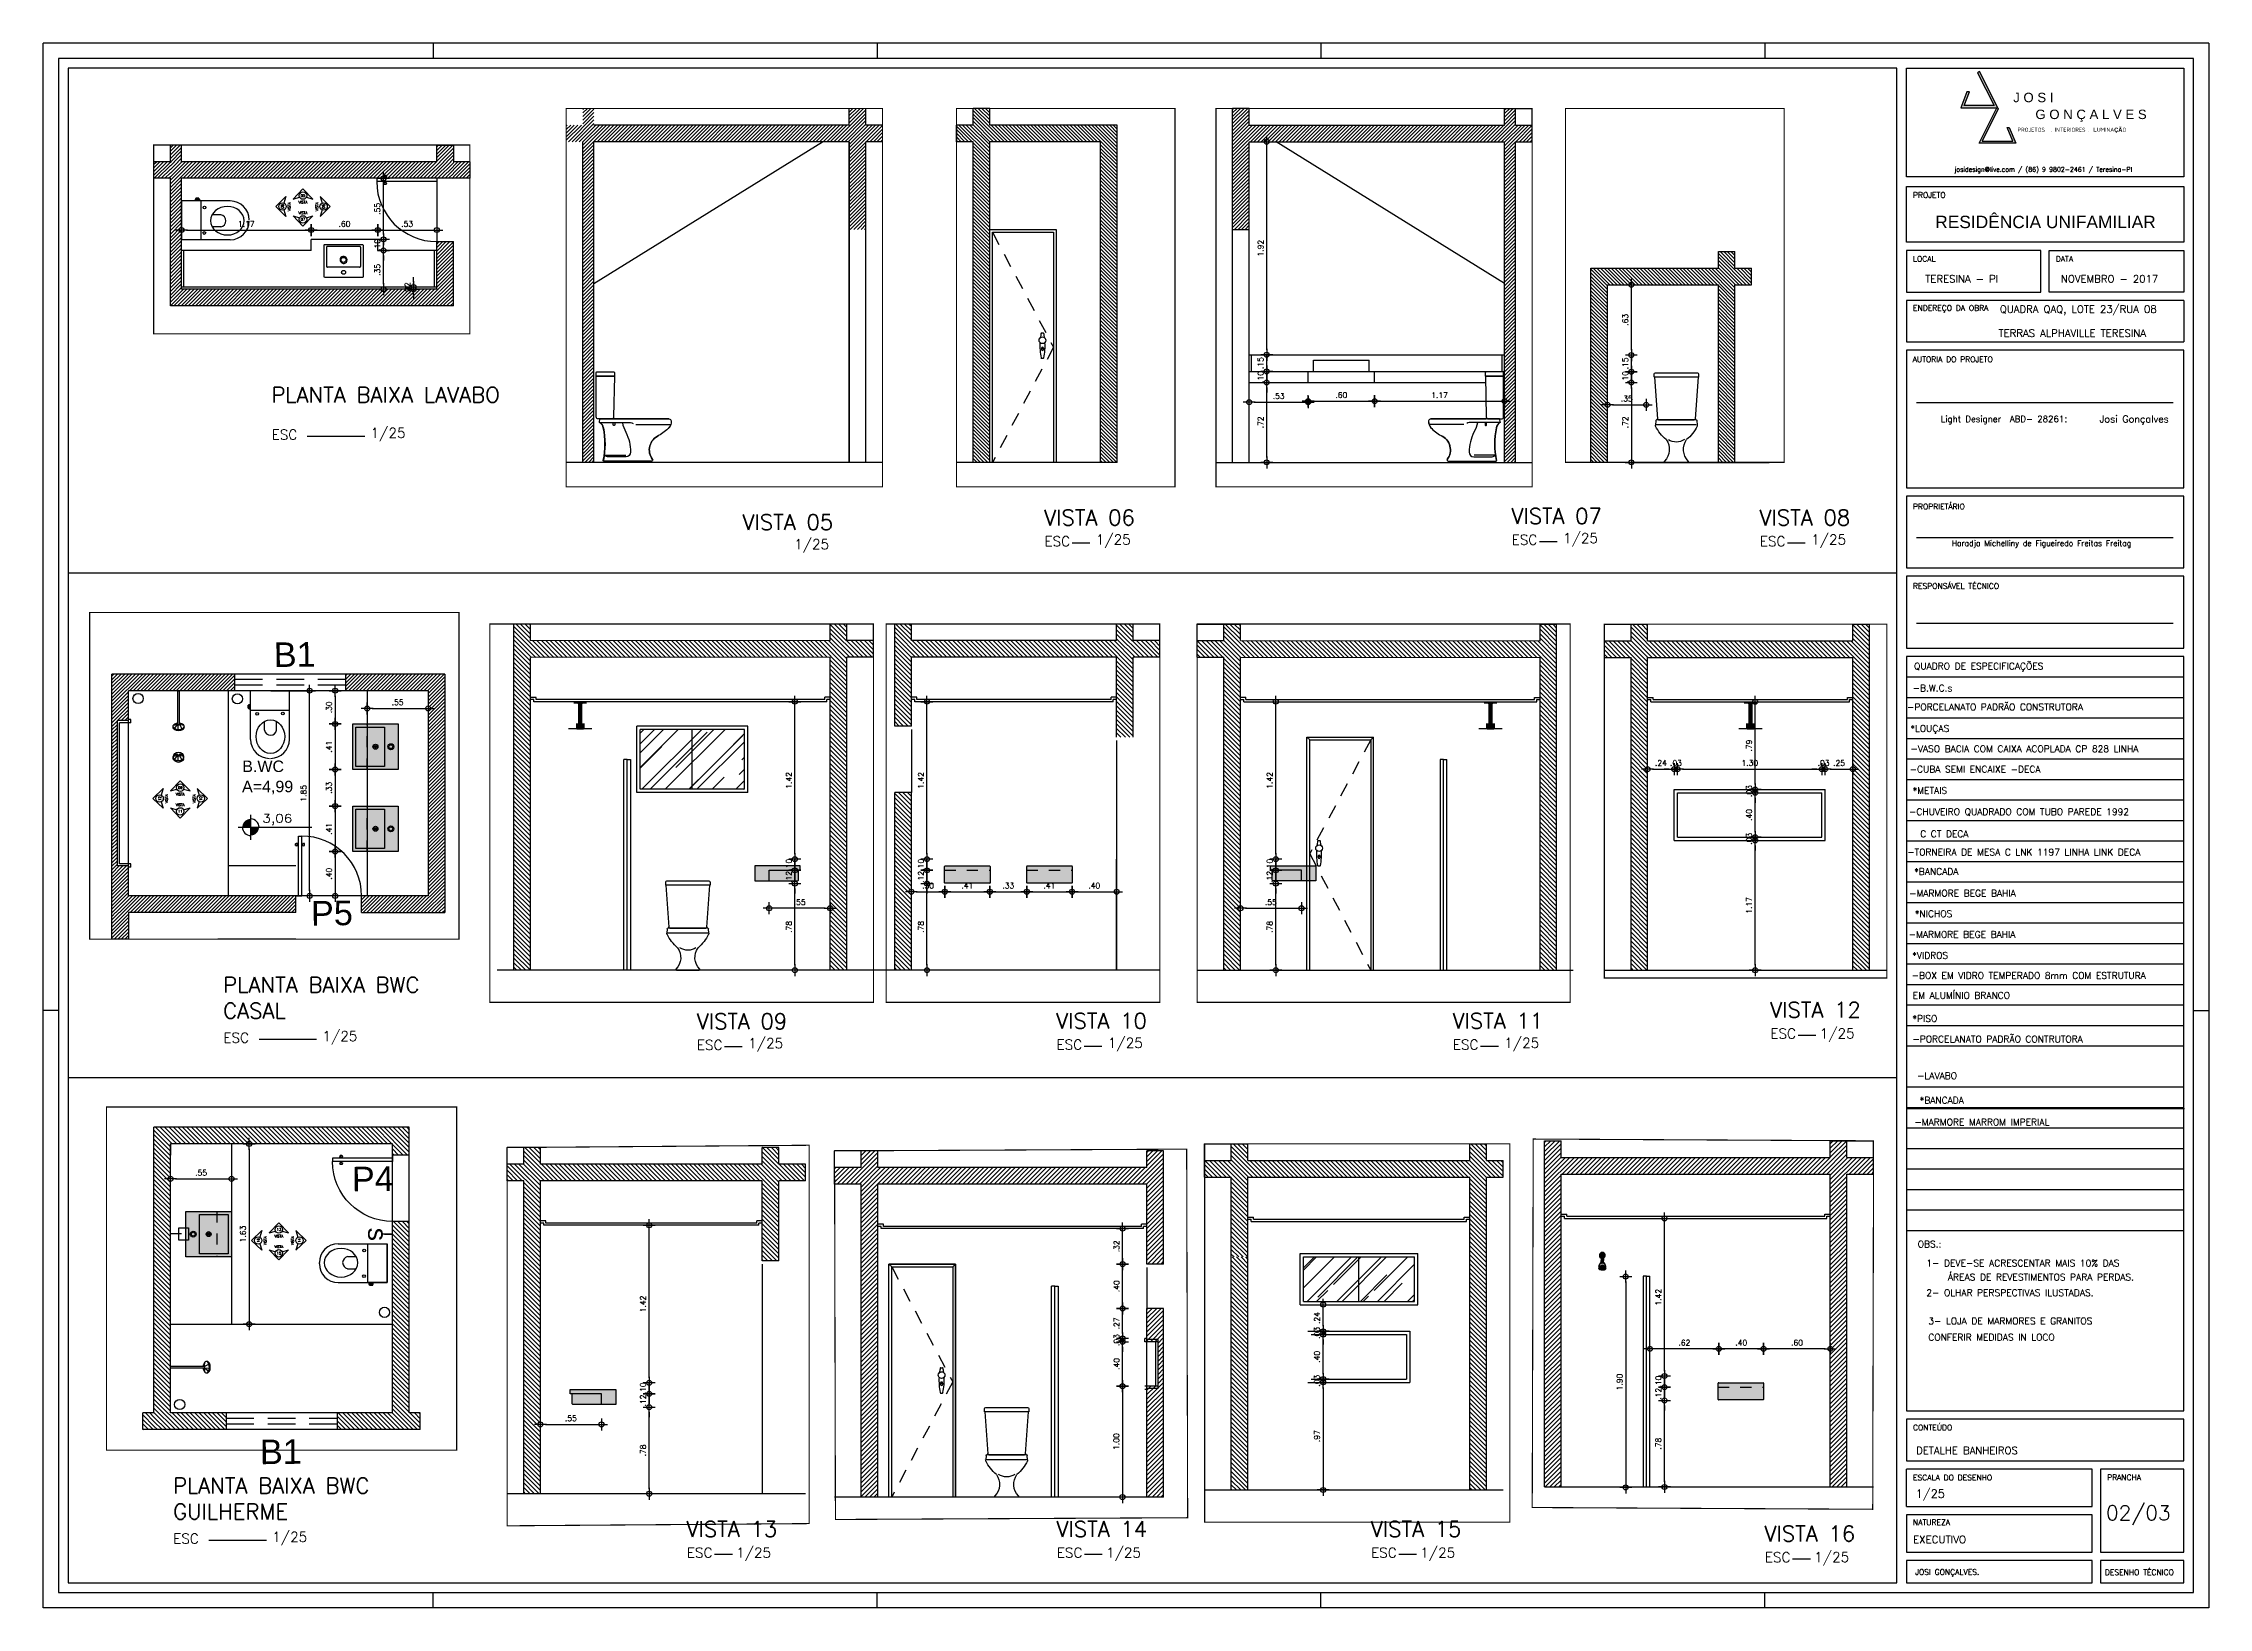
# Model space of a CAD drawing. Header units: millimetres. Extents: x 2182 to 2335, y 1488 to 1614.
# Drawn here: x 2290.98 to 2310.49, y 1503.97 to 1518.07 of the extents above; entities that cross this region are included whole.
import ezdxf
from ezdxf.enums import TextEntityAlignment as Align

# ---------------------------------------------------------------- set-up
doc = ezdxf.new("R2010")
doc.units = ezdxf.units.MM
for name, pattern in [('DASHSPACE', [30, 12, -18]), ('DIVIDE', [1.25, 0.5, -0.25, 0, -0.25, 0, -0.25]), ('HIDDEN', [0.375, 0.25, -0.125]), ('HIDDEN2', [0.1875, 0.125, -0.0625])]:
    doc.linetypes.add(name, pattern=pattern)
for name, color, linetype in [('.', 1, 'Continuous'), ('01 nivel', 33, 'Continuous'), ('AI-Equip san', 1, 'Continuous'), ('COTA', 250, 'Continuous'), ('default', 7, 'Continuous'), ('Esquadria', 2, 'Continuous'), ('Hachura', 8, 'Continuous'), ('LAYOUT', 7, 'Continuous'), ('PAREDE', 7, 'Continuous'), ('Prancha', 6, 'Continuous'), ('TEXTO', 7, 'Continuous')]:
    doc.layers.add(name, color=color, linetype=linetype)
doc.layers.add('AI-Hatch equip san', color=255, linetype='Continuous', lineweight=0)
doc.styles.add('Arial', font='arial.ttf')
doc.styles.add('Arial1', font='arial.ttf')
doc.styles.add('F60_1-50', font='romans.shx', dxfattribs={"width": 1.2, "height": 7.5})
doc.styles.add('NORMAL', font='romans.shx')
doc.styles.add('ROMANS', font='romans')
doc.styles.get("Standard").update_dxf_attribs({"font": 'arial.ttf'})
doc.dimstyles.new('D25', dxfattribs={"dimtxt": 0.05, "dimasz": 0.045, "dimexe": 0.18, "dimexo": 0.0625, "dimgap": 0.03, "dimtad": 1, "dimzin": 4, "dimdsep": 46, "dimtxsty": 'NORMAL', "dimblk1": 'DOT1', "dimblk2": 'DOT1', "dimsah": 1, "dimcen": 0.045, "dimse1": 1, "dimse2": 1, "dimclrd": 256, "dimclre": 256, "dimclrt": 7, "dimaunit": 1, "dimadec": 0, "dimazin": 0, "dimtfac": 1, "dimtix": 1, "dimtmove": 2, "dimatfit": 3, "dimldrblk": 'SMALL', "dimfxl": 1, "dimtvp": 1.75, "dimtolj": 1, "dimtzin": 0, "dimarcsym": 0})
pattern_1 = [(45, (-0.434392, 0.178872), (-0.01616446102, 0.01616446102), [])]
pattern_2 = [(315, (-28.917763, -1.724112), (0.02020557627, 0.02020557627), [])]

# ---------------------------------------------------------------- blocks, each defined once
blk = doc.blocks.new('casoooo')
at = {"layer": 'LAYOUT', "color": 3}
for p, q in [((288.179, -66.514), (288.179, -66.543)), ((288.336, -66.504), (288.189, -66.504)), ((288.343, -66.543), (288.343, -66.511)), ((288.18, -66.544), (288.181, -66.544)), ((288.18, -66.544), (288.187, -66.912)), ((288.342, -66.544), (288.342, -66.544)), ((288.343, -66.912), (288.343, -66.544))]:
    blk.add_line(p, q, dxfattribs=at)
at = {"layer": 'LAYOUT', "color": 250}
for p, q in [((287.668, -66.947), (287.667, -66.953)), ((288.205, -66.93), (287.688, -66.93)), ((288.307, -66.93), (288.325, -66.93)), ((288.314, -66.957), (288.31, -66.932)), ((287.843, -67.31), (288.275, -67.31))]:
    blk.add_line(p, q, dxfattribs=at)
at = {"layer": 'LAYOUT', "color": 7}
for p, q in [((287.986, -66.98), (287.676, -66.98)), ((287.688, -66.93), (288.187, -66.93))]:
    blk.add_line(p, q, dxfattribs=at)
at = {"layer": 'LAYOUT'}
blk.add_line((287.986, -66.98), (287.676, -66.98), dxfattribs=at)
at = {"layer": 'LAYOUT', "color": 3}
for points in [[(288.336, -66.504), (288.189, -66.504, 0.414214), (288.179, -66.514), (288.179, -66.543, 0.414214), (288.18, -66.544), (288.342, -66.544, 0.414214), (288.343, -66.543), (288.343, -66.511, 0.414214), (288.336, -66.504, -0.02213)], [(288.342, -66.544), (288.181, -66.544, 0.419369), (288.18, -66.544), (288.187, -66.912, 0.408799), (288.205, -66.93), (288.325, -66.93, 0.414438), (288.343, -66.912), (288.343, -66.544, 0.520656), (288.342, -66.544, 1.476642)]]:
    blk.add_lwpolyline(points, format="xyb", dxfattribs=at)
blk.add_lwpolyline([(288.205, -66.93), (287.688, -66.93, 0.37657), (287.668, -66.947, 0), (287.667, -66.953, 0.18154), (287.686, -67.005, 0.085598), (287.781, -67.08, -0.487586), (287.836, -67.294, 0.507652), (287.843, -67.31), (288.275, -67.31, 0.484108), (288.28, -67.303, -0.104475), (288.28, -67.01, -0.206485), (288.313, -66.96, 0.295339), (288.314, -66.957), (288.31, -66.932, 0.316691), (288.307, -66.93)], format="xyb", close=True, dxfattribs=at)
at = {"layer": 'LAYOUT'}
for points in [[(288.314, -66.959, 0.222829), (288.312, -66.961), (288.035, -66.961, 0.207987), (288.012, -66.971, 2.3)], [(288.108, -66.964, -0.073848), (288.077, -67.05, 0.117873), (288.034, -67.229, 0.38555), (288.075, -67.272), (288.235, -67.272, 0.128235), (288.263, -67.263, 0.631829), (288.262, -67.257, 0.06804), (288.249, -67.256), (288.078, -67.256)], [(288.177, -66.961), (288.177, -66.983, 1.011751), (288.19, -66.983), (288.19, -66.961)]]:
    blk.add_lwpolyline(points, format="xyb", dxfattribs=at)
at = {"layer": 'LAYOUT', "color": 3}
for centre, radius, start, end in [((288.189, -66.514), 0.01, 90, 180), ((288.336, -66.511), 0.007, 0, 90), ((288.18, -66.543), 0.0007, 180, 270), ((288.181, -66.544), 0.0007, 90, 181.0067), ((288.342, -66.543), 0.001, 270, 360), ((288.342, -66.544), 0.000604, 349.9922, 100.0081), ((288.975, -67.157), 0.711, 168.0511, 191.9084)]:
    blk.add_arc(centre, radius, start, end, dxfattribs=at)
at = {"layer": 'LAYOUT', "color": 250}
for centre, radius, start, end in [((288.205, -66.912), 0.018, 181.0338, 269.9726), ((288.325, -66.912), 0.018, 269.978, 0.022), ((287.747, -66.955), 0.0792, 178.7802, 219.9379), ((287.688, -66.95), 0.02, 90, 172.5394), ((287.95, -66.767), 0.356, 222.0719, 241.6419), ((287.725, -67.209), 0.14, 322.4705, 66.4433), ((288.354, -67.023), 0.0753, 122.7969, 169.464), ((288.307, -66.933), 0.003, 10.4077, 80.6979), ((288.312, -66.958), 0.003, 304.592, 10.4077), ((287.845, -67.299), 0.0104, 147.977, 255.6358), ((288.275, -67.305), 0.005, 270, 13.3279)]:
    blk.add_arc(centre, radius, start, end, dxfattribs=at)
blk = doc.blocks.new('DOT1')
for p, q in [((-1.2, 0), (1.2, 0)), ((0, 1.2), (0, -1.2))]:
    blk.add_line(p, q)
blk.add_circle((0, 0), 0.5)
blk = doc.blocks.new('*D812')
at = {"layer": 'COTA', "lineweight": -2, "transparency": 16777216}
blk.add_line((2292.268, 1516.392), (2293.347, 1516.392), dxfattribs=at)
at = {"layer": 'Defpoints', "color": 0, "transparency": 16777216}
for p in [(2293.392, 1516.392), (2292.223, 1516.208), (2293.392, 1516.208)]:
    blk.add_point(p, dxfattribs=at)
at = {"layer": 'COTA', "lineweight": -2, "transparency": 16777216, "xscale": 0.045, "yscale": 0.045, "zscale": 0.045, "rotation": 180}
blk.add_blockref('DOT1', (2292.223, 1516.392), dxfattribs=at)
at = {"layer": 'COTA', "lineweight": -2, "transparency": 16777216, "xscale": 0.045, "yscale": 0.045, "zscale": 0.045}
blk.add_blockref('DOT1', (2293.392, 1516.392), dxfattribs=at)
at = {"layer": 'COTA', "color": 7, "transparency": 16777216, "insert": (2292.807, 1516.447), "char_height": 0.05, "attachment_point": 5, "style": 'NORMAL'}
blk.add_mtext('\\A1;1.17', dxfattribs=at)
blk = doc.blocks.new('_Small')
at = {"color": 0, "linetype": 'ByBlock', "lineweight": -2}
blk.add_circle((0, 0), 0.25, dxfattribs=at)
blk = doc.blocks.new('*D813')
at = {"layer": 'COTA', "lineweight": -2, "transparency": 16777216}
blk.add_line((2293.437, 1516.392), (2293.947, 1516.392), dxfattribs=at)
at = {"layer": 'Defpoints', "color": 0, "transparency": 16777216}
for p in [(2293.992, 1516.392), (2293.392, 1516.208), (2293.992, 1516.308)]:
    blk.add_point(p, dxfattribs=at)
at = {"layer": 'COTA', "lineweight": -2, "transparency": 16777216, "xscale": 0.045, "yscale": 0.045, "zscale": 0.045, "rotation": 180}
blk.add_blockref('DOT1', (2293.392, 1516.392), dxfattribs=at)
at = {"layer": 'COTA', "lineweight": -2, "transparency": 16777216, "xscale": 0.045, "yscale": 0.045, "zscale": 0.045}
blk.add_blockref('DOT1', (2293.992, 1516.392), dxfattribs=at)
at = {"layer": 'COTA', "color": 7, "transparency": 16777216, "insert": (2293.692, 1516.447), "char_height": 0.05, "attachment_point": 5, "style": 'NORMAL'}
blk.add_mtext('\\A1;.60', dxfattribs=at)
blk = doc.blocks.new('*D814')
at = {"layer": 'COTA', "lineweight": -2, "transparency": 16777216}
blk.add_line((2294.037, 1516.392), (2294.478, 1516.392), dxfattribs=at)
at = {"layer": 'Defpoints', "color": 0, "transparency": 16777216}
for p in [(2294.523, 1516.392), (2293.992, 1516.308), (2294.523, 1516.208)]:
    blk.add_point(p, dxfattribs=at)
at = {"layer": 'COTA', "lineweight": -2, "transparency": 16777216, "xscale": 0.045, "yscale": 0.045, "zscale": 0.045, "rotation": 180}
blk.add_blockref('DOT1', (2293.992, 1516.392), dxfattribs=at)
at = {"layer": 'COTA', "lineweight": -2, "transparency": 16777216, "xscale": 0.045, "yscale": 0.045, "zscale": 0.045}
blk.add_blockref('DOT1', (2294.523, 1516.392), dxfattribs=at)
at = {"layer": 'COTA', "color": 7, "transparency": 16777216, "insert": (2294.257, 1516.447), "char_height": 0.05, "attachment_point": 5, "style": 'NORMAL'}
blk.add_mtext('\\A1;.53', dxfattribs=at)
blk = doc.blocks.new('*D815')
at = {"layer": 'COTA', "lineweight": -2, "transparency": 16777216}
for p, q in [((2294.315, 1515.923), (2294.315, 1515.968)), ((2294.315, 1515.858), (2294.315, 1515.878)), ((2294.315, 1515.813), (2294.315, 1515.768))]:
    blk.add_line(p, q, dxfattribs=at)
at = {"layer": 'Defpoints', "color": 0, "transparency": 16777216}
for p in [(2294.315, 1515.878), (2294.523, 1515.878), (2294.523, 1515.858)]:
    blk.add_point(p, dxfattribs=at)
at = {"layer": 'COTA', "lineweight": -2, "transparency": 16777216, "xscale": 0.045, "yscale": 0.045, "zscale": 0.045}
for p, rotation in [((2294.315, 1515.878), 270), ((2294.315, 1515.858), 90)]:
    blk.add_blockref('DOT1', p, dxfattribs=dict(at, rotation=rotation))
at = {"layer": 'COTA', "color": 7, "transparency": 16777216, "insert": (2294.26, 1515.868), "char_height": 0.05, "attachment_point": 5, "rotation": 90, "style": 'NORMAL'}
blk.add_mtext('\\A1;.02', dxfattribs=at)
blk = doc.blocks.new('*D816')
at = {"layer": 'COTA', "lineweight": -2, "transparency": 16777216}
blk.add_line((2294.043, 1515.903), (2294.043, 1516.163), dxfattribs=at)
at = {"layer": 'Defpoints', "color": 0, "transparency": 16777216}
for p in [(2294.043, 1516.208), (2294.523, 1516.208), (2294.523, 1515.858)]:
    blk.add_point(p, dxfattribs=at)
at = {"layer": 'COTA', "lineweight": -2, "transparency": 16777216, "xscale": 0.045, "yscale": 0.045, "zscale": 0.045}
for p, rotation in [((2294.043, 1516.208), 90), ((2294.043, 1515.858), 270)]:
    blk.add_blockref('DOT1', p, dxfattribs=dict(at, rotation=rotation))
at = {"layer": 'COTA', "color": 7, "transparency": 16777216, "insert": (2293.988, 1516.033), "char_height": 0.05, "attachment_point": 5, "rotation": 90, "style": 'NORMAL'}
blk.add_mtext('\\A1;.35', dxfattribs=at)
blk = doc.blocks.new('*D817')
at = {"layer": 'COTA', "linetype": 'Continuous', "lineweight": -2, "transparency": 16777216}
for p, q in [((2294.043, 1516.353), (2294.043, 1516.398)), ((2294.043, 1516.208), (2294.043, 1516.308)), ((2294.043, 1516.163), (2294.043, 1516.118))]:
    blk.add_line(p, q, dxfattribs=at)
at = {"layer": 'Defpoints', "color": 0, "linetype": 'Continuous', "transparency": 16777216}
for p in [(2293.992, 1516.308), (2294.043, 1516.308), (2294.523, 1516.208)]:
    blk.add_point(p, dxfattribs=at)
at = {"layer": 'COTA', "linetype": 'Continuous', "lineweight": -2, "transparency": 16777216, "xscale": 0.045, "yscale": 0.045, "zscale": 0.045}
for p, rotation in [((2294.043, 1516.308), 270), ((2294.043, 1516.208), 90)]:
    blk.add_blockref('DOT1', p, dxfattribs=dict(at, rotation=rotation))
at = {"layer": 'COTA', "color": 7, "linetype": 'Continuous', "transparency": 16777216, "insert": (2293.988, 1516.258), "char_height": 0.05, "attachment_point": 5, "rotation": 90, "style": 'NORMAL'}
blk.add_mtext('\\A1;.10', dxfattribs=at)
blk = doc.blocks.new('*D818')
at = {"layer": 'COTA', "linetype": 'Continuous', "lineweight": -2, "transparency": 16777216}
blk.add_line((2294.043, 1516.353), (2294.043, 1516.813), dxfattribs=at)
at = {"layer": 'Defpoints', "color": 0, "linetype": 'Continuous', "transparency": 16777216}
for p in [(2294.043, 1516.858), (2294.523, 1516.858), (2293.992, 1516.308)]:
    blk.add_point(p, dxfattribs=at)
at = {"layer": 'COTA', "linetype": 'Continuous', "lineweight": -2, "transparency": 16777216, "xscale": 0.045, "yscale": 0.045, "zscale": 0.045}
for p, rotation in [((2294.043, 1516.858), 90), ((2294.043, 1516.308), 270)]:
    blk.add_blockref('DOT1', p, dxfattribs=dict(at, rotation=rotation))
at = {"layer": 'COTA', "color": 7, "linetype": 'Continuous', "transparency": 16777216, "insert": (2293.988, 1516.583), "char_height": 0.05, "attachment_point": 5, "rotation": 90, "style": 'NORMAL'}
blk.add_mtext('\\A1;.55', dxfattribs=at)
blk = doc.blocks.new('ASPEN CP FT')
at = {"layer": 'LAYOUT'}
for p, q in [((-0.2, 0.795), (-0.2, 0.767)), ((0.189, 0.805), (-0.189, 0.805)), ((0.199, 0.767), (0.199, 0.795)), ((-0.198, 0.765), (0.197, 0.765)), ((-0.171, 0.389), (-0.198, 0.765)), ((0.197, 0.765), (0.171, 0.389)), ((-0.179, 0.335), (0.179, 0.335)), ((0.161, 0.38), (-0.161, 0.38))]:
    blk.add_line(p, q, dxfattribs=at)
at = {"layer": 'LAYOUT', "color": 2}
for p, q in [((-0.189, 0.333), (-0.186, 0.374)), ((-0.179, 0.38), (0.179, 0.38)), ((-0.179, 0.38), (0.179, 0.38)), ((0.186, 0.374), (0.189, 0.333)), ((0.102, 0), (-0.102, 0))]:
    blk.add_line(p, q, dxfattribs=at)
at = {"layer": 'LAYOUT'}
for centre, radius, start, end in [((-0.189, 0.795), 0.01, 90, 180), ((0.189, 0.795), 0.01, 0, 90), ((-0.198, 0.767), 0.002, 180, 270), ((0.197, 0.767), 0.002, 270, 0), ((-0.161, 0.39), 0.01, 184.0856, 270), ((0.001, 0.313), 0.133, 236.1693, 302.4594), ((0.161, 0.39), 0.01, 270, 355.9144)]:
    blk.add_arc(centre, radius, start, end, dxfattribs=at)
at = {"layer": 'LAYOUT', "color": 2}
for centre, radius, start, end in [((-0.172, 0.331), 0.017, 173.8456, 208.7743), ((0.133, 0.477), 0.355, 205.6786, 230.7379), ((-0.179, 0.373), 0.007, 90, 175.1355), ((-0.217, 0.114), 0.153, 316.1385, 35.0779), ((0.217, 0.114), 0.153, 144.9213, 223.8623), ((-0.133, 0.477), 0.355, 309.2621, 334.3214), ((0.179, 0.373), 0.007, 4.8645, 90), ((0.171, 0.331), 0.0183, 332.5156, 4.8645), ((-0.102, 0.005), 0.005, 144.4623, 270), ((0.102, 0.005), 0.005, 270, 35.5377)]:
    blk.add_arc(centre, radius, start, end, dxfattribs=at)
blk = doc.blocks.new('*D820')
at = {"layer": 'COTA', "lineweight": -2, "transparency": 16777216}
blk.add_line((2302.002, 1514.343), (2302.002, 1514.973), dxfattribs=at)
at = {"layer": 'Defpoints', "color": 0, "transparency": 16777216}
for p in [(2301.845, 1515.018), (2302.002, 1515.018), (2301.845, 1514.298)]:
    blk.add_point(p, dxfattribs=at)
at = {"layer": 'COTA', "lineweight": -2, "transparency": 16777216, "xscale": 0.045, "yscale": 0.045, "zscale": 0.045}
for p, rotation in [((2302.002, 1515.018), 90), ((2302.002, 1514.298), 270)]:
    blk.add_blockref('DOT1', p, dxfattribs=dict(at, rotation=rotation))
at = {"layer": 'COTA', "color": 7, "transparency": 16777216, "insert": (2301.947, 1514.658), "char_height": 0.05, "attachment_point": 5, "rotation": 90, "style": 'NORMAL'}
blk.add_mtext('\\A1;.72', dxfattribs=at)
blk = doc.blocks.new('*D821')
at = {"layer": 'COTA', "linetype": 'Continuous', "lineweight": -2, "transparency": 16777216}
for p, q in [((2302.002, 1515.163), (2302.002, 1515.208)), ((2302.002, 1515.018), (2302.002, 1515.118)), ((2302.002, 1514.973), (2302.002, 1514.928))]:
    blk.add_line(p, q, dxfattribs=at)
at = {"layer": 'Defpoints', "color": 0, "linetype": 'Continuous', "transparency": 16777216}
for p in [(2301.845, 1515.018), (2301.865, 1515.118), (2302.002, 1515.118)]:
    blk.add_point(p, dxfattribs=at)
at = {"layer": 'COTA', "linetype": 'Continuous', "lineweight": -2, "transparency": 16777216, "xscale": 0.045, "yscale": 0.045, "zscale": 0.045}
for p, rotation in [((2302.002, 1515.118), 270), ((2302.002, 1515.018), 90)]:
    blk.add_blockref('DOT1', p, dxfattribs=dict(at, rotation=rotation))
at = {"layer": 'COTA', "color": 7, "linetype": 'Continuous', "transparency": 16777216, "insert": (2301.947, 1515.068), "char_height": 0.05, "attachment_point": 5, "rotation": 90, "style": 'NORMAL'}
blk.add_mtext('\\A1;.10', dxfattribs=at)
blk = doc.blocks.new('*D822')
at = {"layer": 'COTA', "linetype": 'Continuous', "lineweight": -2, "transparency": 16777216}
for p, q in [((2302.002, 1515.313), (2302.002, 1515.358)), ((2302.002, 1515.118), (2302.002, 1515.268)), ((2302.002, 1515.073), (2302.002, 1515.028))]:
    blk.add_line(p, q, dxfattribs=at)
at = {"layer": 'Defpoints', "color": 0, "linetype": 'Continuous', "transparency": 16777216}
for p in [(2301.845, 1515.268), (2302.002, 1515.268), (2301.865, 1515.118)]:
    blk.add_point(p, dxfattribs=at)
at = {"layer": 'COTA', "linetype": 'Continuous', "lineweight": -2, "transparency": 16777216, "xscale": 0.045, "yscale": 0.045, "zscale": 0.045}
for p, rotation in [((2302.002, 1515.268), 270), ((2302.002, 1515.118), 90)]:
    blk.add_blockref('DOT1', p, dxfattribs=dict(at, rotation=rotation))
at = {"layer": 'COTA', "color": 7, "linetype": 'Continuous', "transparency": 16777216, "insert": (2301.947, 1515.193), "char_height": 0.05, "attachment_point": 5, "rotation": 90, "style": 'NORMAL'}
blk.add_mtext('\\A1;.15', dxfattribs=at)
blk = doc.blocks.new('*D823')
at = {"layer": 'COTA', "linetype": 'Continuous', "lineweight": -2, "transparency": 16777216}
blk.add_line((2302.002, 1515.313), (2302.002, 1517.143), dxfattribs=at)
at = {"layer": 'Defpoints', "color": 0, "linetype": 'Continuous', "transparency": 16777216}
for p in [(2301.845, 1517.188), (2302.002, 1517.188), (2301.845, 1515.268)]:
    blk.add_point(p, dxfattribs=at)
at = {"layer": 'COTA', "linetype": 'Continuous', "lineweight": -2, "transparency": 16777216, "xscale": 0.045, "yscale": 0.045, "zscale": 0.045}
for p, rotation in [((2302.002, 1517.188), 90), ((2302.002, 1515.268), 270)]:
    blk.add_blockref('DOT1', p, dxfattribs=dict(at, rotation=rotation))
at = {"layer": 'COTA', "color": 7, "linetype": 'Continuous', "transparency": 16777216, "insert": (2301.947, 1516.228), "char_height": 0.05, "attachment_point": 5, "rotation": 90, "style": 'NORMAL'}
blk.add_mtext('\\A1;1.92', dxfattribs=at)
blk = doc.blocks.new('*D824')
at = {"layer": 'COTA', "lineweight": -2, "transparency": 16777216}
blk.add_line((2301.89, 1514.84), (2302.33, 1514.84), dxfattribs=at)
at = {"layer": 'Defpoints', "color": 0, "transparency": 16777216}
for p in [(2301.845, 1515.018), (2302.375, 1515.018), (2302.375, 1514.84)]:
    blk.add_point(p, dxfattribs=at)
at = {"layer": 'COTA', "lineweight": -2, "transparency": 16777216, "xscale": 0.045, "yscale": 0.045, "zscale": 0.045, "rotation": 180}
blk.add_blockref('DOT1', (2301.845, 1514.84), dxfattribs=at)
at = {"layer": 'COTA', "lineweight": -2, "transparency": 16777216, "xscale": 0.045, "yscale": 0.045, "zscale": 0.045}
blk.add_blockref('DOT1', (2302.375, 1514.84), dxfattribs=at)
at = {"layer": 'COTA', "color": 7, "transparency": 16777216, "insert": (2302.11, 1514.895), "char_height": 0.05, "attachment_point": 5, "style": 'NORMAL'}
blk.add_mtext('\\A1;.53', dxfattribs=at)
blk = doc.blocks.new('*D825')
at = {"layer": 'COTA', "lineweight": -2, "transparency": 16777216}
blk.add_line((2302.42, 1514.849), (2302.93, 1514.849), dxfattribs=at)
at = {"layer": 'Defpoints', "color": 0, "transparency": 16777216}
for p in [(2302.375, 1515.018), (2302.975, 1515.018), (2302.975, 1514.849)]:
    blk.add_point(p, dxfattribs=at)
at = {"layer": 'COTA', "lineweight": -2, "transparency": 16777216, "xscale": 0.045, "yscale": 0.045, "zscale": 0.045, "rotation": 180}
blk.add_blockref('DOT1', (2302.375, 1514.849), dxfattribs=at)
at = {"layer": 'COTA', "lineweight": -2, "transparency": 16777216, "xscale": 0.045, "yscale": 0.045, "zscale": 0.045}
blk.add_blockref('DOT1', (2302.975, 1514.849), dxfattribs=at)
at = {"layer": 'COTA', "color": 7, "transparency": 16777216, "insert": (2302.675, 1514.904), "char_height": 0.05, "attachment_point": 5, "style": 'NORMAL'}
blk.add_mtext('\\A1;.60', dxfattribs=at)
blk = doc.blocks.new('*D826')
at = {"layer": 'COTA', "linetype": 'Continuous', "lineweight": -2, "transparency": 16777216}
blk.add_line((2303.02, 1514.849), (2304.1, 1514.849), dxfattribs=at)
at = {"layer": 'Defpoints', "color": 0, "linetype": 'Continuous', "transparency": 16777216}
for p in [(2304.145, 1515.268), (2302.975, 1515.018), (2304.145, 1514.849)]:
    blk.add_point(p, dxfattribs=at)
at = {"layer": 'COTA', "linetype": 'Continuous', "lineweight": -2, "transparency": 16777216, "xscale": 0.045, "yscale": 0.045, "zscale": 0.045, "rotation": 180}
blk.add_blockref('DOT1', (2302.975, 1514.849), dxfattribs=at)
at = {"layer": 'COTA', "linetype": 'Continuous', "lineweight": -2, "transparency": 16777216, "xscale": 0.045, "yscale": 0.045, "zscale": 0.045}
blk.add_blockref('DOT1', (2304.145, 1514.849), dxfattribs=at)
at = {"layer": 'COTA', "color": 7, "linetype": 'Continuous', "transparency": 16777216, "insert": (2303.56, 1514.904), "char_height": 0.05, "attachment_point": 5, "style": 'NORMAL'}
blk.add_mtext('\\A1;1.17', dxfattribs=at)
blk = doc.blocks.new('*D827')
at = {"layer": 'COTA', "lineweight": -2, "transparency": 16777216}
blk.add_line((2305.288, 1514.973), (2305.288, 1514.343), dxfattribs=at)
at = {"layer": 'Defpoints', "color": 0, "transparency": 16777216}
for p in [(2305.072, 1515.018), (2305.072, 1514.298), (2305.288, 1514.298)]:
    blk.add_point(p, dxfattribs=at)
at = {"layer": 'COTA', "lineweight": -2, "transparency": 16777216, "xscale": 0.045, "yscale": 0.045, "zscale": 0.045}
for p, rotation in [((2305.288, 1515.018), 90), ((2305.288, 1514.298), 270)]:
    blk.add_blockref('DOT1', p, dxfattribs=dict(at, rotation=rotation))
at = {"layer": 'COTA', "color": 7, "transparency": 16777216, "insert": (2305.233, 1514.658), "char_height": 0.05, "attachment_point": 5, "rotation": 90, "style": 'NORMAL'}
blk.add_mtext('\\A1;.72', dxfattribs=at)
blk = doc.blocks.new('*D828')
at = {"layer": 'COTA', "lineweight": -2, "transparency": 16777216}
for p, q in [((2305.288, 1515.16), (2305.288, 1515.205)), ((2305.288, 1515.018), (2305.288, 1515.115)), ((2305.288, 1514.973), (2305.288, 1514.928))]:
    blk.add_line(p, q, dxfattribs=at)
at = {"layer": 'Defpoints', "color": 0, "transparency": 16777216}
for p in [(2305.288, 1515.115), (2305.422, 1515.115), (2305.422, 1515.018)]:
    blk.add_point(p, dxfattribs=at)
at = {"layer": 'COTA', "lineweight": -2, "transparency": 16777216, "xscale": 0.045, "yscale": 0.045, "zscale": 0.045}
for p, rotation in [((2305.288, 1515.115), 270), ((2305.288, 1515.018), 90)]:
    blk.add_blockref('DOT1', p, dxfattribs=dict(at, rotation=rotation))
at = {"layer": 'COTA', "color": 7, "transparency": 16777216, "insert": (2305.233, 1515.067), "char_height": 0.05, "attachment_point": 5, "rotation": 90, "style": 'NORMAL'}
blk.add_mtext('\\A1;.10', dxfattribs=at)
blk = doc.blocks.new('*D829')
at = {"layer": 'COTA', "linetype": 'Continuous', "lineweight": -2, "transparency": 16777216}
for p, q in [((2305.288, 1515.31), (2305.288, 1515.355)), ((2305.288, 1515.115), (2305.288, 1515.265)), ((2305.288, 1515.07), (2305.288, 1515.025))]:
    blk.add_line(p, q, dxfattribs=at)
at = {"layer": 'Defpoints', "color": 0, "linetype": 'Continuous', "transparency": 16777216}
for p in [(2305.288, 1515.265), (2305.422, 1515.265), (2305.422, 1515.115)]:
    blk.add_point(p, dxfattribs=at)
at = {"layer": 'COTA', "linetype": 'Continuous', "lineweight": -2, "transparency": 16777216, "xscale": 0.045, "yscale": 0.045, "zscale": 0.045}
for p, rotation in [((2305.288, 1515.265), 270), ((2305.288, 1515.115), 90)]:
    blk.add_blockref('DOT1', p, dxfattribs=dict(at, rotation=rotation))
at = {"layer": 'COTA', "color": 7, "linetype": 'Continuous', "transparency": 16777216, "insert": (2305.233, 1515.19), "char_height": 0.05, "attachment_point": 5, "rotation": 90, "style": 'NORMAL'}
blk.add_mtext('\\A1;.15', dxfattribs=at)
blk = doc.blocks.new('*D830')
at = {"layer": 'COTA', "linetype": 'Continuous', "lineweight": -2, "transparency": 16777216}
blk.add_line((2305.288, 1515.31), (2305.288, 1515.853), dxfattribs=at)
at = {"layer": 'Defpoints', "color": 0, "linetype": 'Continuous', "transparency": 16777216}
for p in [(2305.072, 1515.898), (2305.288, 1515.898), (2305.422, 1515.265)]:
    blk.add_point(p, dxfattribs=at)
at = {"layer": 'COTA', "linetype": 'Continuous', "lineweight": -2, "transparency": 16777216, "xscale": 0.045, "yscale": 0.045, "zscale": 0.045}
for p, rotation in [((2305.288, 1515.898), 90), ((2305.288, 1515.265), 270)]:
    blk.add_blockref('DOT1', p, dxfattribs=dict(at, rotation=rotation))
at = {"layer": 'COTA', "color": 7, "linetype": 'Continuous', "transparency": 16777216, "insert": (2305.233, 1515.582), "char_height": 0.05, "attachment_point": 5, "rotation": 90, "style": 'NORMAL'}
blk.add_mtext('\\A1;.63', dxfattribs=at)
blk = doc.blocks.new('*D831')
at = {"layer": 'COTA', "lineweight": -2, "transparency": 16777216}
blk.add_line((2305.117, 1514.817), (2305.377, 1514.817), dxfattribs=at)
at = {"layer": 'Defpoints', "color": 0, "transparency": 16777216}
for p in [(2305.072, 1515.018), (2305.422, 1515.018), (2305.422, 1514.817)]:
    blk.add_point(p, dxfattribs=at)
at = {"layer": 'COTA', "lineweight": -2, "transparency": 16777216, "xscale": 0.045, "yscale": 0.045, "zscale": 0.045, "rotation": 180}
blk.add_blockref('DOT1', (2305.072, 1514.817), dxfattribs=at)
at = {"layer": 'COTA', "lineweight": -2, "transparency": 16777216, "xscale": 0.045, "yscale": 0.045, "zscale": 0.045}
blk.add_blockref('DOT1', (2305.422, 1514.817), dxfattribs=at)
at = {"layer": 'COTA', "color": 7, "transparency": 16777216, "insert": (2305.247, 1514.872), "char_height": 0.05, "attachment_point": 5, "style": 'NORMAL'}
blk.add_mtext('\\A1;.35', dxfattribs=at)
blk = doc.blocks.new('CHUV')
for p, q in [((-0.0065, -0.1081), (-0.0065, 0.1947)), ((-0.0065, 0.1947), (0.0079, 0.1947)), ((0.0079, -0.1081), (0.0079, 0.1947)), ((-0.0496, -0.1309), (-0.0496, -0.1309)), ((-0.0469, -0.1172), (-0.0065, -0.1081)), ((-0.0351, -0.1463), (-0.0065, -0.1081)), ((-0.0194, -0.1014), (-0.0065, -0.1081)), ((-0.0065, -0.1081), (-0.0054, -0.155)), ((0.0079, -0.1081), (0.0221, -0.1014)), ((0.0079, -0.1081), (0.0496, -0.1172)), ((0.0079, -0.1081), (0.029, -0.1495))]:
    blk.add_line(p, q)
for centre, radius, start, end in [((-0.0346, -0.1268), 0.0156, 142.5432, 180), ((-0.0346, -0.1268), 0.0156, 180, 195.2874), ((-0.0346, -0.135), 0.0156, 164.7126, 180), ((-0.0346, -0.135), 0.0156, 180, 217.4568), ((-0.0175, -0.1136), 0.0372, 209.4584, 241.7826), ((-0.0175, -0.1399), 0.0372, 118.2174, 142.422), ((-0.0175, -0.1218), 0.0372, 217.578, 241.7826), ((-0.0061, -0.1611), 0.0612, 102.5593, 118.2817), ((-0.0061, -0.0924), 0.0612, 241.7183, 257.4407), ((-0.0061, -0.1006), 0.0612, 241.7183, 257.4407), ((0.0013, -0.1947), 0.0957, 94.7338, 102.5548), ((0.0013, -0.0588), 0.0957, 257.4452, 270), ((0.0013, -0.067), 0.0957, 257.4452, 270), ((0.0007, -0.1061), 0.0075, 195.5241, 344.4759), ((0.0013, -0.0588), 0.0957, 270, 282.5548), ((0.0013, -0.067), 0.0957, 270, 282.5548), ((0.0013, -0.1947), 0.0957, 77.4452, 86.1063), ((0.0088, -0.1611), 0.0612, 61.7183, 77.4407), ((0.0088, -0.0924), 0.0612, 282.5593, 298.2817), ((0.0088, -0.1006), 0.0612, 282.5593, 298.2817), ((0.0202, -0.1399), 0.0372, 37.578, 61.7826), ((0.0202, -0.1136), 0.0372, 298.2174, 330.5416), ((0.0202, -0.1218), 0.0372, 298.2174, 322.422), ((0.0373, -0.1268), 0.0156, 0, 37.4568), ((0.0373, -0.135), 0.0156, 322.5432, 0), ((0.0373, -0.1268), 0.0156, 344.7126, 0), ((0.0373, -0.135), 0.0156, 0, 15.2874)]:
    blk.add_arc(centre, radius, start, end)
blk = doc.blocks.new('nivelplanta')
at = {"linetype": 'ByBlock'}
for p, q in [((-11.2, 0), (55.2, 0)), ((0.1, -11.2), (0.1, 11.3))]:
    blk.add_line(p, q, dxfattribs=at)
at = {"linetype": 'ByBlock', "const_width": 7.5}
for points in [[(-3.7, 0, -0.414214), (0.1, 3.8, -0.618034)], [(0.1, -3.7, 0.414214), (3.8, 0, 0.618034)]]:
    blk.add_lwpolyline(points, format="xyb", dxfattribs=at)
at = {"linetype": 'ByBlock'}
for start, end in [(180, 270), (0, 90)]:
    blk.add_arc((0.1, 0), 7.5, start, end, dxfattribs=at)
at = {"linetype": 'ByBlock', "style": 'F60_1-50', "width": 1.2}
blk.add_attdef('COTAPISO', (10.6, 4.3), '', height=7.5, dxfattribs=at)
blk = doc.blocks.new('PGIRO60')
at = {"color": 3}
for p, q in [((-0.0371, 0.1855), (-0.0371, 0.2012)), ((-0.036, 0.2025), (-0.0252, 0.2043)), ((-0.0236, 0.1837), (-0.0236, 0.203)), ((-0.0124, -0.27), (-0.0124, 0.27)), ((-0.0124, 0.27), (0.0176, 0.27)), ((0.0176, -0.27), (0.0176, 0.27)), ((0.0289, 0.1837), (0.0289, 0.203)), ((0.0304, 0.2043), (0.0412, 0.2025)), ((0.0424, 0.1855), (0.0424, 0.2012)), ((-0.036, 0.1841), (-0.0252, 0.1823)), ((0.0304, 0.1823), (0.0412, 0.1841)), ((-0.0424, -0.27), (-0.0124, -0.27)), ((-0.0124, -0.27), (0.0176, -0.27))]:
    blk.add_line(p, q, dxfattribs=at)
at = {"color": 1}
for p, q in [((-0.0236, 0.1978), (-0.0144, 0.1978)), ((-0.0144, 0.2023), (-0.0124, 0.2023)), ((-0.0144, 0.1843), (-0.0144, 0.2023)), ((0.0176, 0.2023), (0.0196, 0.2023)), ((0.0196, 0.1843), (0.0196, 0.2023)), ((0.0196, 0.1978), (0.0289, 0.1978)), ((-0.0236, 0.1933), (-0.0144, 0.1933)), ((-0.0236, 0.1888), (-0.0144, 0.1888)), ((-0.0144, 0.1843), (-0.0124, 0.1843)), ((0.0176, 0.1843), (0.0196, 0.1843)), ((0.0196, 0.1933), (0.0289, 0.1933)), ((0.0196, 0.1888), (0.0289, 0.1888))]:
    blk.add_line(p, q, dxfattribs=at)
at = {"color": 3}
for centre, start, end in [((-0.0358, 0.2012), 98.1301, 180), ((-0.025, 0.203), 0, 98.1301), ((0.0302, 0.203), 81.8699, 180), ((0.041, 0.2012), 0, 81.8699), ((-0.0358, 0.1855), 180, 261.8699), ((-0.025, 0.1837), 261.8699, 0), ((0.0302, 0.1837), 180, 278.1301), ((0.041, 0.1855), 278.1301, 0)]:
    blk.add_arc(centre, 0.0014, start, end, dxfattribs=at)
blk.add_arc((0.0176, -0.27), 0.54, 0, 90)
blk = doc.blocks.new('CUBA DE SEMI ENCAIXE DECA - L830 - PLANTA')
at = {"layer": 'AI-Hatch equip san'}
h = blk.add_hatch(color=256, dxfattribs=at)
h.paths.add_polyline_path([(-0.41, 0.41), (0, 0.41), (0, 0), (-0.41, 0)])
h.paths.add_polyline_path([(-0.217, 0.205, 1), (-0.193, 0.205, 1)], flags=16)
at = {"layer": 'AI-Hatch equip san', "ltscale": 3}
h = blk.add_hatch(color=256, dxfattribs=at)
h.paths.add_polyline_path([(-0.193, 0.205, 0.414214), (-0.205, 0.217), (-0.205, 0.193, 0.414214)])
h.paths.add_polyline_path([(-0.205, 0.217, 0.414214), (-0.217, 0.205, 0.414214), (-0.205, 0.193)])
blk.add_lwpolyline([(-0.41, 0.41), (0, 0.41), (0, 0), (-0.41, 0)], close=True)
blk.add_lwpolyline([(-0.214, 0.288), (-0.027, 0.288), (-0.027, 0.028), (-0.382, 0.028), (-0.382, 0.288), (-0.214, 0.288)])
at = {"linetype": 'HIDDEN', "ltscale": 0.2}
blk.add_lwpolyline([(0, 0.13), (-0.41, 0.13)], dxfattribs=at)
for centre, radius in [((-0.205, 0.344), 0.027), ((-0.205, 0.205), 0.0225), ((-0.205, 0.344), 0.017), ((-0.205, 0.205), 0.0117)]:
    blk.add_circle(centre, radius)
blk = doc.blocks.new('CUBA DE SEMI ENCAIXE DECA - L830 - LATERAL')
at = {"layer": 'AI-Hatch equip san'}
h = blk.add_hatch(color=256, dxfattribs=at)
h.paths.add_polyline_path([(-0.263, 0), (-0.263, -0.089, 0.410365), (-0.257, -0.095), (0, -0.095), (0, 0)])
h.paths.add_polyline_path([(0.13, 0.04), (-0.28, 0.04), (-0.28, 0), (-0.265, 0), (0, 0), (0, -0.095), (0.13, -0.095)])
blk.add_lwpolyline([(-0.265, 0), (-0.28, 0), (-0.28, 0.04), (0.13, 0.04), (0.13, -0.095), (0, -0.095)])
at = {"ltscale": 0.475}
blk.add_lwpolyline([(0, -0.095), (0, 0), (-0.265, 0)], dxfattribs=at)
blk.add_lwpolyline([(0, -0.095), (-0.257, -0.095, -0.410365), (-0.263, -0.089), (-0.263, 0)], format="xyb")
at = {"ltscale": 0.000600072}
blk.add_lwpolyline([(0.12, -0.095), (0.12, -0.095)], dxfattribs=at)
blk = doc.blocks.new('CHROMO DE TETO - 1979 CTET')
at = {"layer": 'AI-Hatch equip san'}
for points in [[(-0.073, 0.005), (-0.073, 0.005), (-0.073, 0.005), (-0.073, 0.005), (-0.073, 0.005), (-0.073, 0.005), (-0.074, 0.005), (-0.074, 0.005), (-0.074, 0.005), (-0.074, 0.005), (-0.074, 0.005), (-0.074, 0.005), (-0.074, 0.005), (-0.075, 0.005), (-0.075, 0.004), (-0.076, 0.004), (-0.077, 0.004), (-0.077, 0.004), (-0.078, 0.004), (-0.079, 0.004), (-0.079, 0.003), (-0.079, 0.003), (-0.082, 0.003), (-0.083, 0.003), (-0.083, 0.004), (-0.083, 0.004), (-0.084, 0.004), (-0.085, 0.004), (-0.085, 0.004), (-0.086, 0.004), (-0.086, 0.005), (-0.087, 0.005), (-0.087, 0.005), (-0.087, 0.005), (-0.087, 0.005), (-0.087, 0.005), (-0.087, 0.005), (-0.087, 0.005), (-0.088, 0.005), (-0.088, 0.005), (-0.088, 0.005), (-0.088, 0.005), (-0.088, 0.005), (-0.088, 0.005), (-0.089, 0.005), (-0.089, 0.004), (-0.089, 0.004), (-0.09, 0.004), (-0.091, 0.004), (-0.091, 0.004), (-0.092, 0.004), (-0.092, 0.003), (-0.092, 0.003), (-0.098, 0.003), (-0.098, 0.003), (-0.098, 0.004), (-0.098, 0.004), (-0.099, 0.004), (-0.099, 0.004), (-0.1, 0.004), (-0.1, 0.004), (-0.1, 0.004), (-0.101, 0.005), (-0.101, 0.005), (-0.101, 0.005), (-0.101, 0.005), (-0.101, 0.005), (-0.101, 0.005), (-0.101, 0.005), (-0.101, 0.005), (-0.101, 0.005), (-0.101, 0.005), (-0.101, 0.005), (-0.102, 0.005), (-0.102, 0.005), (-0.102, 0.005), (-0.106, 0.005), (-0.106, 0.015), (-0.096, 0.015), (-0.039, 0.015), (-0.039, 0.057), (-0.039, 0.058), (-0.039, 0.058), (-0.038, 0.058), (-0.038, 0.059), (-0.037, 0.059), (-0.019, 0.059), (-0.019, 0.215), (-0.019, 0.232), (-0.021, 0.232), (-0.021, 0.232), (-0.022, 0.233), (-0.022, 0.233), (-0.022, 0.233), (-0.022, 0.233), (-0.022, 0.233), (-0.022, 0.233), (-0.022, 0.233), (-0.022, 0.233), (-0.021, 0.232), (-0.021, 0.232), (-0.021, 0.232), (-0.021, 0.232), (-0.021, 0.232), (-0.021, 0.232), (-0.021, 0.232), (-0.02, 0.232), (-0.02, 0.232), (0.004, 0.232), (0.02, 0.232), (0.021, 0.232), (0.021, 0.232), (0.021, 0.232), (0.021, 0.232), (0.021, 0.232), (0.021, 0.232), (0.021, 0.232), (0.022, 0.232), (0.022, 0.233), (0.022, 0.233), (0.022, 0.233), (0.022, 0.233), (0.022, 0.233), (0.022, 0.233), (0.022, 0.232), (0.021, 0.232), (0.021, 0.232), (0.019, 0.232), (0.019, 0.215), (0.019, 0.059), (0.038, 0.059), (0.038, 0.059), (0.039, 0.058), (0.039, 0.058), (0.039, 0.057), (0.039, 0.057), (0.039, 0.015), (0.097, 0.015), (0.106, 0.015), (0.106, 0.005), (0.102, 0.005), (0.102, 0.005), (0.102, 0.005), (0.102, 0.005), (0.101, 0.005), (0.101, 0.005), (0.101, 0.005), (0.101, 0.005), (0.101, 0.005), (0.101, 0.005), (0.101, 0.005), (0.101, 0.005), (0.101, 0.005), (0.1, 0.004), (0.1, 0.004), (0.1, 0.004), (0.099, 0.004), (0.099, 0.004), (0.098, 0.004), (0.098, 0.004), (0.098, 0.003), (0.098, 0.003), (0.092, 0.003), (0.092, 0.003), (0.092, 0.004), (0.091, 0.004), (0.091, 0.004), (0.09, 0.004), (0.09, 0.004), (0.089, 0.005), (0.089, 0.005), (0.089, 0.005), (0.088, 0.005), (0.088, 0.005), (0.088, 0.005), (0.088, 0.005), (0.088, 0.005), (0.088, 0.005), (0.087, 0.005), (0.087, 0.005), (0.087, 0.005), (0.087, 0.005), (0.087, 0.005), (0.087, 0.005), (0.087, 0.005), (0.086, 0.004), (0.085, 0.004), (0.085, 0.004), (0.084, 0.004), (0.083, 0.004), (0.083, 0.004), (0.083, 0.003), (0.082, 0.003), (0.079, 0.003), (0.079, 0.003), (0.079, 0.004), (0.078, 0.004), (0.078, 0.004), (0.077, 0.004), (0.076, 0.004), (0.075, 0.004), (0.075, 0.004), (0.075, 0.005), (0.074, 0.005), (0.074, 0.005), (0.074, 0.005), (0.074, 0.005), (0.074, 0.005), (0.074, 0.005), (0.074, 0.005), (0.073, 0.005), (0.073, 0.005), (0.073, 0.005), (0.073, 0.005), (0.073, 0.005), (0.073, 0.005), (0.072, 0.005), (0.072, 0.004), (0.071, 0.004), (0.071, 0.004), (0.07, 0.004), (0.069, 0.004), (0.069, 0.004), (0.069, 0.003), (0.068, 0.003), (0.065, 0.003), (0.065, 0.003), (0.065, 0.004), (0.064, 0.004), (0.063, 0.004), (0.063, 0.004), (0.062, 0.004), (0.061, 0.004), (0.061, 0.004), (0.06, 0.005), (0.06, 0.005), (0.06, 0.005), (0.06, 0.005), (0.06, 0.005), (0.06, 0.005), (0.06, 0.005), (0.059, 0.005), (0.059, 0.005), (0.059, 0.005), (0.059, 0.005), (0.059, 0.005), (0.059, 0.005), (0.059, 0.005), (0.058, 0.005), (0.058, 0.004), (0.057, 0.004), (0.056, 0.004), (0.056, 0.004), (0.055, 0.004), (0.055, 0.004), (0.055, 0.003), (0.054, 0.003), (0.051, 0.003), (0.05, 0.003), (0.05, 0.004), (0.05, 0.004), (0.05, 0.004), (0.05, 0.004), (0.049, 0.004), (0.049, 0.004), (0.048, 0.004), (0.047, 0.004), (0.047, 0.005), (0.046, 0.005), (0.046, 0.005), (0.046, 0.005), (0.046, 0.005), (0.046, 0.005), (0.046, 0.005), (0.045, 0.005), (0.045, 0.005), (0.045, 0.005), (0.045, 0.005), (0.045, 0.005), (0.045, 0.005), (0.045, 0.005), (0.044, 0.005), (0.044, 0.005), (0.044, 0.004), (0.043, 0.004), (0.042, 0.004), (0.042, 0.004), (0.041, 0.004), (0.04, 0.004), (0.04, 0.003), (0.04, 0.003), (0.037, 0.003), (0.036, 0.003), (0.036, 0.004), (0.036, 0.004), (0.035, 0.004), (0.035, 0.004), (0.034, 0.004), (0.034, 0.004), (0.033, 0.004), (0.033, 0.004), (0.033, 0.005), (0.032, 0.005), (0.032, 0.004), (0.032, 0.003), (0.032, 0.003), (0.031, 0.002), (0.031, 0.002), (0.031, 0.002), (0.03, 0.001), (0.03, 0.001), (0, 0.001), (-0.03, 0.001), (-0.03, 0.002), (-0.031, 0.002), (-0.031, 0.002), (-0.031, 0.002), (-0.032, 0.003), (-0.032, 0.003), (-0.032, 0.004), (-0.032, 0.005), (-0.032, 0.005), (-0.033, 0.004), (-0.033, 0.004), (-0.034, 0.004), (-0.034, 0.004), (-0.035, 0.004), (-0.036, 0.004), (-0.036, 0.004), (-0.036, 0.004), (-0.036, 0.003), (-0.037, 0.003), (-0.04, 0.003), (-0.04, 0.003), (-0.04, 0.004), (-0.041, 0.004), (-0.042, 0.004), (-0.042, 0.004), (-0.043, 0.004), (-0.044, 0.004), (-0.044, 0.005), (-0.044, 0.005), (-0.044, 0.005), (-0.045, 0.005), (-0.045, 0.005), (-0.045, 0.005), (-0.045, 0.005), (-0.045, 0.005), (-0.045, 0.005), (-0.045, 0.005), (-0.046, 0.005), (-0.046, 0.005), (-0.046, 0.005), (-0.046, 0.005), (-0.046, 0.005), (-0.047, 0.004), (-0.047, 0.004), (-0.048, 0.004), (-0.049, 0.004), (-0.049, 0.004), (-0.05, 0.004), (-0.05, 0.004), (-0.05, 0.004), (-0.05, 0.003), (-0.051, 0.003), (-0.054, 0.003), (-0.054, 0.003), (-0.054, 0.004), (-0.055, 0.004), (-0.056, 0.004), (-0.056, 0.004), (-0.057, 0.004), (-0.058, 0.004), (-0.058, 0.005), (-0.058, 0.005), (-0.059, 0.005), (-0.059, 0.005), (-0.059, 0.005), (-0.059, 0.005), (-0.059, 0.005), (-0.059, 0.005), (-0.059, 0.005), (-0.06, 0.005), (-0.06, 0.005), (-0.06, 0.005), (-0.06, 0.005), (-0.06, 0.005), (-0.06, 0.005), (-0.061, 0.004), (-0.061, 0.004), (-0.062, 0.004), (-0.063, 0.004), (-0.063, 0.004), (-0.064, 0.004), (-0.064, 0.004), (-0.064, 0.003), (-0.065, 0.003), (-0.068, 0.003), (-0.069, 0.003), (-0.069, 0.004), (-0.069, 0.004), (-0.07, 0.004), (-0.07, 0.004), (-0.071, 0.004), (-0.072, 0.004), (-0.072, 0.005), (-0.072, 0.005)], [(0.057, 0.235), (0.057, 0.235), (0.057, 0.235), (0.057, 0.235), (0.057, 0.235), (0.057, 0.235), (0.057, 0.235), (0.058, 0.235), (0.058, 0.235), (0.058, 0.235), (0.058, 0.235), (0.058, 0.235), (0.058, 0.235), (0.058, 0.236), (0.058, 0.236), (0.058, 0.236), (0.058, 0.252), (-0.003, 0.252), (-0.058, 0.252), (-0.058, 0.236), (-0.058, 0.236), (-0.058, 0.236), (-0.058, 0.235), (-0.058, 0.235), (-0.058, 0.235), (-0.058, 0.235), (-0.057, 0.235), (-0.057, 0.235), (-0.057, 0.235), (-0.057, 0.235), (-0.057, 0.235), (-0.057, 0.235), (-0.057, 0.235), (-0.057, 0.235), (-0.056, 0.235), (0.003, 0.235)], [(-0.003, 0.235), (-0.022, 0.235), (-0.022, 0.234), (-0.022, 0.233), (-0.022, 0.233), (-0.022, 0.233), (-0.022, 0.233), (-0.022, 0.233), (-0.022, 0.233), (-0.021, 0.232), (-0.021, 0.232), (-0.021, 0.232), (-0.021, 0.232), (-0.021, 0.232), (-0.021, 0.232), (-0.021, 0.232), (-0.02, 0.232), (-0.02, 0.232), (0.004, 0.232), (0.02, 0.232), (0.021, 0.232), (0.021, 0.232), (0.021, 0.232), (0.021, 0.232), (0.021, 0.232), (0.021, 0.232), (0.021, 0.232), (0.022, 0.232), (0.022, 0.233), (0.022, 0.233), (0.022, 0.233), (0.022, 0.233), (0.022, 0.233), (0.022, 0.233), (0.022, 0.234), (0.022, 0.235)]]:
    blk.add_hatch(color=256, dxfattribs=at).paths.add_polyline_path(points)
at = {"color": 0, "const_width": 0.000417}
for points in [[(-0.058, 0.236), (-0.058, 0.252)], [(-0.058, 0.252), (0.004, 0.252)], [(-0.056, 0.235), (-0.056, 0.235), (-0.057, 0.235), (-0.057, 0.235), (-0.057, 0.235), (-0.057, 0.235), (-0.057, 0.235), (-0.057, 0.235), (-0.057, 0.235), (-0.057, 0.235), (-0.058, 0.235), (-0.058, 0.235), (-0.058, 0.235), (-0.058, 0.235), (-0.058, 0.236), (-0.058, 0.236), (-0.058, 0.236)], [(0.003, 0.235), (-0.056, 0.235)], [(-0.022, 0.234), (-0.022, 0.235)], [(-0.02, 0.232), (-0.02, 0.232), (-0.02, 0.232), (-0.021, 0.232), (-0.021, 0.232), (-0.021, 0.232), (-0.021, 0.232), (-0.021, 0.232), (-0.021, 0.232), (-0.021, 0.232), (-0.022, 0.233), (-0.022, 0.233), (-0.022, 0.233), (-0.022, 0.233), (-0.022, 0.233), (-0.022, 0.233), (-0.022, 0.234)], [(-0.02, 0.232), (0.004, 0.232)], [(-0.019, 0.215), (-0.019, 0.232)], [(-0.019, 0.059), (-0.019, 0.215)], [(0.058, 0.252), (-0.003, 0.252)], [(-0.003, 0.235), (0.057, 0.235)], [(0.02, 0.232), (-0.003, 0.232)], [(0.019, 0.215), (0.019, 0.232)], [(0.019, 0.059), (0.019, 0.215)], [(0.02, 0.232), (0.02, 0.232), (0.021, 0.232), (0.021, 0.232), (0.021, 0.232), (0.021, 0.232), (0.021, 0.232), (0.021, 0.232), (0.021, 0.232), (0.022, 0.232), (0.022, 0.233), (0.022, 0.233), (0.022, 0.233), (0.022, 0.233), (0.022, 0.233), (0.022, 0.233), (0.022, 0.234)], [(0.022, 0.234), (0.022, 0.235)], [(0.057, 0.235), (0.057, 0.235), (0.057, 0.235), (0.057, 0.235), (0.057, 0.235), (0.057, 0.235), (0.057, 0.235), (0.057, 0.235), (0.058, 0.235), (0.058, 0.235), (0.058, 0.235), (0.058, 0.235), (0.058, 0.235), (0.058, 0.235), (0.058, 0.236), (0.058, 0.236), (0.058, 0.236)], [(0.058, 0.236), (0.058, 0.252)], [(-0.106, 0.005), (-0.106, 0.015)], [(-0.106, 0.015), (-0.096, 0.015)], [(-0.106, 0.005), (-0.102, 0.005)], [(-0.101, 0.005), (-0.101, 0.005), (-0.101, 0.005), (-0.101, 0.005), (-0.101, 0.005), (-0.101, 0.005), (-0.101, 0.005), (-0.101, 0.005), (-0.101, 0.005), (-0.101, 0.005), (-0.101, 0.005), (-0.101, 0.005), (-0.101, 0.005), (-0.101, 0.005), (-0.102, 0.005), (-0.102, 0.005), (-0.102, 0.005)], [(-0.101, 0.005), (-0.101, 0.005), (-0.1, 0.004), (-0.1, 0.004), (-0.1, 0.004), (-0.1, 0.004), (-0.1, 0.004), (-0.1, 0.004), (-0.099, 0.004), (-0.099, 0.004), (-0.099, 0.004), (-0.099, 0.004), (-0.099, 0.004), (-0.098, 0.004), (-0.098, 0.004), (-0.098, 0.004), (-0.098, 0.004)], [(-0.098, 0.003), (-0.098, 0.004)], [(-0.097, 0.003), (-0.092, 0.003)], [(-0.097, 0.003), (-0.097, 0.003), (-0.097, 0.003), (-0.097, 0.003), (-0.097, 0.003), (-0.098, 0.003), (-0.098, 0.003), (-0.098, 0.003), (-0.098, 0.003), (-0.098, 0.003), (-0.098, 0.003), (-0.098, 0.003), (-0.098, 0.003), (-0.098, 0.003), (-0.098, 0.003), (-0.098, 0.003), (-0.098, 0.003)], [(-0.096, 0.015), (0, 0.015)], [(-0.092, 0.004), (-0.092, 0.004), (-0.091, 0.004), (-0.091, 0.004), (-0.091, 0.004), (-0.091, 0.004), (-0.091, 0.004), (-0.091, 0.004), (-0.09, 0.004), (-0.09, 0.004), (-0.09, 0.004), (-0.09, 0.004), (-0.09, 0.004), (-0.09, 0.004), (-0.089, 0.004), (-0.089, 0.004), (-0.089, 0.004)], [(-0.092, 0.003), (-0.092, 0.004)], [(-0.092, 0.003), (-0.092, 0.003), (-0.092, 0.003), (-0.092, 0.003), (-0.092, 0.003), (-0.092, 0.003), (-0.092, 0.003), (-0.092, 0.003), (-0.092, 0.003), (-0.092, 0.003), (-0.092, 0.003), (-0.092, 0.003), (-0.092, 0.003), (-0.092, 0.003), (-0.092, 0.003), (-0.092, 0.003), (-0.092, 0.003), (-0.092, 0.003), (-0.092, 0.003), (-0.092, 0.003), (-0.092, 0.003), (-0.092, 0.003), (-0.092, 0.003), (-0.092, 0.003), (-0.092, 0.003), (-0.092, 0.003), (-0.092, 0.003), (-0.092, 0.003), (-0.092, 0.003), (-0.092, 0.003), (-0.092, 0.003), (-0.092, 0.003), (-0.092, 0.003)], [(-0.086, 0.005), (-0.086, 0.005), (-0.087, 0.005), (-0.087, 0.005), (-0.087, 0.005), (-0.087, 0.005), (-0.087, 0.005), (-0.087, 0.005), (-0.087, 0.005), (-0.088, 0.005), (-0.088, 0.005), (-0.088, 0.005), (-0.088, 0.005), (-0.088, 0.005), (-0.088, 0.005), (-0.089, 0.005), (-0.089, 0.004)], [(-0.086, 0.005), (-0.086, 0.005), (-0.086, 0.004), (-0.086, 0.004), (-0.086, 0.004), (-0.085, 0.004), (-0.085, 0.004), (-0.085, 0.004), (-0.085, 0.004), (-0.085, 0.004), (-0.084, 0.004), (-0.084, 0.004), (-0.084, 0.004), (-0.084, 0.004), (-0.083, 0.004), (-0.083, 0.004), (-0.083, 0.004)], [(-0.083, 0.003), (-0.083, 0.004)], [(-0.082, 0.003), (-0.082, 0.003), (-0.082, 0.003), (-0.082, 0.003), (-0.082, 0.003), (-0.082, 0.003), (-0.082, 0.003), (-0.082, 0.003), (-0.082, 0.003), (-0.083, 0.003), (-0.083, 0.003), (-0.083, 0.003), (-0.083, 0.003), (-0.083, 0.003), (-0.083, 0.003), (-0.083, 0.003), (-0.083, 0.003)], [(-0.082, 0.003), (-0.079, 0.003)], [(-0.079, 0.004), (-0.079, 0.004), (-0.078, 0.004), (-0.078, 0.004), (-0.078, 0.004), (-0.078, 0.004), (-0.077, 0.004), (-0.077, 0.004), (-0.077, 0.004), (-0.077, 0.004), (-0.076, 0.004), (-0.076, 0.004), (-0.076, 0.004), (-0.076, 0.004), (-0.075, 0.004), (-0.075, 0.004), (-0.075, 0.005)], [(-0.079, 0.003), (-0.079, 0.004)], [(-0.079, 0.003), (-0.079, 0.003), (-0.079, 0.003), (-0.079, 0.003), (-0.079, 0.003), (-0.079, 0.003), (-0.079, 0.003), (-0.079, 0.003), (-0.079, 0.003), (-0.079, 0.003), (-0.079, 0.003), (-0.079, 0.003), (-0.079, 0.003), (-0.079, 0.003), (-0.079, 0.003), (-0.079, 0.003), (-0.079, 0.003), (-0.079, 0.003), (-0.079, 0.003), (-0.079, 0.003), (-0.079, 0.003), (-0.079, 0.003), (-0.079, 0.003), (-0.079, 0.003), (-0.079, 0.003), (-0.079, 0.003), (-0.079, 0.003), (-0.079, 0.003), (-0.079, 0.003), (-0.079, 0.003), (-0.079, 0.003), (-0.079, 0.003), (-0.079, 0.003)], [(-0.072, 0.005), (-0.072, 0.005), (-0.072, 0.005), (-0.073, 0.005), (-0.073, 0.005), (-0.073, 0.005), (-0.073, 0.005), (-0.073, 0.005), (-0.073, 0.005), (-0.074, 0.005), (-0.074, 0.005), (-0.074, 0.005), (-0.074, 0.005), (-0.074, 0.005), (-0.074, 0.005), (-0.074, 0.005), (-0.075, 0.005)], [(-0.072, 0.005), (-0.072, 0.005), (-0.072, 0.004), (-0.072, 0.004), (-0.072, 0.004), (-0.071, 0.004), (-0.071, 0.004), (-0.071, 0.004), (-0.071, 0.004), (-0.07, 0.004), (-0.07, 0.004), (-0.07, 0.004), (-0.07, 0.004), (-0.069, 0.004), (-0.069, 0.004), (-0.069, 0.004), (-0.069, 0.004)], [(-0.069, 0.003), (-0.069, 0.004)], [(-0.068, 0.003), (-0.068, 0.003), (-0.068, 0.003), (-0.068, 0.003), (-0.068, 0.003), (-0.068, 0.003), (-0.068, 0.003), (-0.068, 0.003), (-0.068, 0.003), (-0.068, 0.003), (-0.068, 0.003), (-0.068, 0.003), (-0.068, 0.003), (-0.069, 0.003), (-0.069, 0.003), (-0.069, 0.003), (-0.069, 0.003)], [(-0.068, 0.003), (-0.065, 0.003)], [(-0.064, 0.004), (-0.064, 0.004), (-0.064, 0.004), (-0.064, 0.004), (-0.064, 0.004), (-0.063, 0.004), (-0.063, 0.004), (-0.063, 0.004), (-0.063, 0.004), (-0.063, 0.004), (-0.062, 0.004), (-0.062, 0.004), (-0.062, 0.004), (-0.062, 0.004), (-0.061, 0.004), (-0.061, 0.004), (-0.061, 0.004)], [(-0.064, 0.003), (-0.064, 0.004)], [(-0.065, 0.003), (-0.065, 0.003), (-0.065, 0.003), (-0.065, 0.003), (-0.065, 0.003), (-0.065, 0.003), (-0.065, 0.003), (-0.065, 0.003), (-0.065, 0.003), (-0.065, 0.003), (-0.065, 0.003), (-0.065, 0.003), (-0.065, 0.003), (-0.065, 0.003), (-0.065, 0.003), (-0.065, 0.003), (-0.065, 0.003), (-0.065, 0.003), (-0.065, 0.003), (-0.065, 0.003), (-0.065, 0.003), (-0.065, 0.003), (-0.064, 0.003), (-0.064, 0.003), (-0.064, 0.003), (-0.064, 0.003), (-0.064, 0.003), (-0.064, 0.003), (-0.064, 0.003), (-0.064, 0.003), (-0.064, 0.003), (-0.064, 0.003), (-0.064, 0.003)], [(-0.058, 0.005), (-0.058, 0.005), (-0.058, 0.005), (-0.059, 0.005), (-0.059, 0.005), (-0.059, 0.005), (-0.059, 0.005), (-0.059, 0.005), (-0.059, 0.005), (-0.059, 0.005), (-0.06, 0.005), (-0.06, 0.005), (-0.06, 0.005), (-0.06, 0.005), (-0.06, 0.005), (-0.06, 0.005), (-0.061, 0.004)], [(-0.058, 0.005), (-0.058, 0.005), (-0.058, 0.004), (-0.058, 0.004), (-0.058, 0.004), (-0.057, 0.004), (-0.057, 0.004), (-0.057, 0.004), (-0.057, 0.004), (-0.056, 0.004), (-0.056, 0.004), (-0.056, 0.004), (-0.056, 0.004), (-0.055, 0.004), (-0.055, 0.004), (-0.055, 0.004), (-0.054, 0.004)], [(-0.054, 0.003), (-0.054, 0.004)], [(-0.054, 0.003), (-0.054, 0.003), (-0.054, 0.003), (-0.054, 0.003), (-0.054, 0.003), (-0.054, 0.003), (-0.054, 0.003), (-0.054, 0.003), (-0.054, 0.003), (-0.054, 0.003), (-0.054, 0.003), (-0.054, 0.003), (-0.054, 0.003), (-0.054, 0.003), (-0.054, 0.003), (-0.054, 0.003), (-0.054, 0.003), (-0.054, 0.003), (-0.054, 0.003), (-0.054, 0.003), (-0.054, 0.003), (-0.054, 0.003), (-0.054, 0.003), (-0.054, 0.003), (-0.054, 0.003), (-0.054, 0.003), (-0.054, 0.003), (-0.054, 0.003), (-0.054, 0.003), (-0.054, 0.003), (-0.054, 0.003), (-0.054, 0.003), (-0.054, 0.003)], [(-0.054, 0.003), (-0.051, 0.003)], [(-0.05, 0.004), (-0.05, 0.004), (-0.05, 0.004), (-0.05, 0.004), (-0.05, 0.004), (-0.049, 0.004), (-0.049, 0.004), (-0.049, 0.004), (-0.049, 0.004), (-0.048, 0.004), (-0.048, 0.004), (-0.048, 0.004), (-0.048, 0.004), (-0.047, 0.004), (-0.047, 0.004), (-0.047, 0.004), (-0.047, 0.004)], [(-0.05, 0.003), (-0.05, 0.004)], [(-0.05, 0.003), (-0.05, 0.003), (-0.05, 0.003), (-0.05, 0.003), (-0.05, 0.003), (-0.05, 0.003), (-0.05, 0.003), (-0.05, 0.003), (-0.05, 0.003), (-0.05, 0.003), (-0.05, 0.003), (-0.05, 0.003), (-0.05, 0.003), (-0.05, 0.003), (-0.05, 0.003), (-0.05, 0.003), (-0.05, 0.003), (-0.05, 0.003), (-0.05, 0.003), (-0.051, 0.003), (-0.051, 0.003), (-0.051, 0.003), (-0.051, 0.003), (-0.051, 0.003), (-0.051, 0.003), (-0.051, 0.003), (-0.051, 0.003), (-0.051, 0.003), (-0.051, 0.003), (-0.051, 0.003), (-0.051, 0.003), (-0.051, 0.003), (-0.051, 0.003)], [(-0.044, 0.005), (-0.044, 0.005), (-0.044, 0.005), (-0.044, 0.005), (-0.045, 0.005), (-0.045, 0.005), (-0.045, 0.005), (-0.045, 0.005), (-0.045, 0.005), (-0.045, 0.005), (-0.045, 0.005), (-0.046, 0.005), (-0.046, 0.005), (-0.046, 0.005), (-0.046, 0.005), (-0.046, 0.005), (-0.047, 0.004)], [(-0.044, 0.005), (-0.044, 0.005), (-0.044, 0.004), (-0.044, 0.004), (-0.043, 0.004), (-0.043, 0.004), (-0.043, 0.004), (-0.043, 0.004), (-0.042, 0.004), (-0.042, 0.004), (-0.042, 0.004), (-0.042, 0.004), (-0.042, 0.004), (-0.041, 0.004), (-0.041, 0.004), (-0.041, 0.004), (-0.04, 0.004)], [(-0.04, 0.003), (-0.04, 0.004)], [(-0.04, 0.003), (-0.04, 0.003), (-0.04, 0.003), (-0.04, 0.003), (-0.04, 0.003), (-0.04, 0.003), (-0.04, 0.003), (-0.04, 0.003), (-0.04, 0.003), (-0.04, 0.003), (-0.04, 0.003), (-0.04, 0.003), (-0.04, 0.003), (-0.04, 0.003), (-0.04, 0.003), (-0.04, 0.003), (-0.04, 0.003)], [(-0.04, 0.003), (-0.037, 0.003)], [(-0.039, 0.057), (-0.039, 0.057), (-0.039, 0.057), (-0.039, 0.057), (-0.039, 0.057), (-0.039, 0.058), (-0.039, 0.058), (-0.039, 0.058), (-0.039, 0.058), (-0.039, 0.058), (-0.039, 0.058), (-0.038, 0.058), (-0.038, 0.059), (-0.038, 0.059), (-0.038, 0.059), (-0.038, 0.059), (-0.037, 0.059)], [(-0.039, 0.015), (-0.039, 0.057)], [(0.001, 0.059), (-0.037, 0.059)], [(-0.037, 0.003), (-0.037, 0.003), (-0.037, 0.003), (-0.037, 0.003), (-0.037, 0.003), (-0.037, 0.003), (-0.037, 0.003), (-0.037, 0.003), (-0.037, 0.003), (-0.037, 0.003), (-0.037, 0.003), (-0.036, 0.003), (-0.036, 0.003), (-0.036, 0.003), (-0.036, 0.003), (-0.036, 0.003), (-0.036, 0.003), (-0.036, 0.003), (-0.036, 0.003), (-0.036, 0.003), (-0.036, 0.003), (-0.036, 0.003), (-0.036, 0.003), (-0.036, 0.003), (-0.036, 0.003), (-0.036, 0.003), (-0.036, 0.003), (-0.036, 0.003), (-0.036, 0.003), (-0.036, 0.003), (-0.036, 0.003), (-0.036, 0.003), (-0.036, 0.003)], [(-0.036, 0.004), (-0.036, 0.004), (-0.036, 0.004), (-0.036, 0.004), (-0.035, 0.004), (-0.035, 0.004), (-0.035, 0.004), (-0.035, 0.004), (-0.034, 0.004), (-0.034, 0.004), (-0.034, 0.004), (-0.034, 0.004), (-0.033, 0.004), (-0.033, 0.004), (-0.033, 0.004), (-0.032, 0.005), (-0.032, 0.005)], [(-0.036, 0.003), (-0.036, 0.004)], [(-0.032, 0.005), (0, 0.005)], [(0, 0.001), (-0.029, 0.001), (-0.029, 0.001), (-0.03, 0.001), (-0.03, 0.001), (-0.03, 0.002), (-0.03, 0.002), (-0.031, 0.002), (-0.031, 0.002), (-0.031, 0.002), (-0.031, 0.002), (-0.032, 0.002), (-0.032, 0.003), (-0.032, 0.003), (-0.032, 0.003), (-0.032, 0.003), (-0.032, 0.004), (-0.032, 0.005)], [(0.001, 0.059), (0.037, 0.059)], [(0.097, 0.015), (0, 0.015)], [(0.032, 0.005), (0, 0.005)], [(0.036, 0.004), (0.036, 0.004), (0.036, 0.004), (0.036, 0.004), (0.036, 0.004), (0.035, 0.004), (0.035, 0.004), (0.035, 0.004), (0.034, 0.004), (0.034, 0.004), (0.034, 0.004), (0.034, 0.004), (0.033, 0.004), (0.033, 0.004), (0.033, 0.004), (0.033, 0.005), (0.032, 0.005)], [(0.036, 0.003), (0.036, 0.004)], [(0.037, 0.003), (0.037, 0.003), (0.037, 0.003), (0.037, 0.003), (0.037, 0.003), (0.037, 0.003), (0.037, 0.003), (0.037, 0.003), (0.037, 0.003), (0.037, 0.003), (0.037, 0.003), (0.037, 0.003), (0.037, 0.003), (0.037, 0.003), (0.037, 0.003), (0.037, 0.003), (0.037, 0.003), (0.037, 0.003), (0.036, 0.003), (0.036, 0.003), (0.036, 0.003), (0.036, 0.003), (0.036, 0.003), (0.036, 0.003), (0.036, 0.003), (0.036, 0.003), (0.036, 0.003), (0.036, 0.003), (0.036, 0.003), (0.036, 0.003), (0.036, 0.003), (0.036, 0.003), (0.036, 0.003)], [(0.039, 0.057), (0.039, 0.057), (0.039, 0.057), (0.039, 0.057), (0.039, 0.057), (0.039, 0.058), (0.039, 0.058), (0.039, 0.058), (0.039, 0.058), (0.039, 0.058), (0.039, 0.058), (0.039, 0.058), (0.038, 0.059), (0.038, 0.059), (0.038, 0.059), (0.038, 0.059), (0.038, 0.059)], [(0.04, 0.003), (0.037, 0.003)], [(0.039, 0.015), (0.039, 0.057)], [(0.044, 0.005), (0.044, 0.005), (0.044, 0.004), (0.044, 0.004), (0.044, 0.004), (0.043, 0.004), (0.043, 0.004), (0.043, 0.004), (0.043, 0.004), (0.042, 0.004), (0.042, 0.004), (0.042, 0.004), (0.042, 0.004), (0.041, 0.004), (0.041, 0.004), (0.041, 0.004), (0.04, 0.004)], [(0.04, 0.003), (0.04, 0.004)], [(0.04, 0.003), (0.04, 0.003), (0.04, 0.003), (0.04, 0.003), (0.04, 0.003), (0.04, 0.003), (0.04, 0.003), (0.04, 0.003), (0.04, 0.003), (0.04, 0.003), (0.04, 0.003), (0.04, 0.003), (0.04, 0.003), (0.04, 0.003), (0.04, 0.003), (0.04, 0.003), (0.04, 0.003)], [(0.044, 0.005), (0.044, 0.005), (0.044, 0.005), (0.045, 0.005), (0.045, 0.005), (0.045, 0.005), (0.045, 0.005), (0.045, 0.005), (0.045, 0.005), (0.045, 0.005), (0.046, 0.005), (0.046, 0.005), (0.046, 0.005), (0.046, 0.005), (0.046, 0.005), (0.046, 0.005), (0.047, 0.005)], [(0.05, 0.004), (0.05, 0.004), (0.05, 0.004), (0.05, 0.004), (0.05, 0.004), (0.05, 0.004), (0.049, 0.004), (0.049, 0.004), (0.049, 0.004), (0.049, 0.004), (0.048, 0.004), (0.048, 0.004), (0.048, 0.004), (0.048, 0.004), (0.047, 0.004), (0.047, 0.004), (0.047, 0.005)], [(0.05, 0.003), (0.05, 0.004)], [(0.05, 0.003), (0.05, 0.003), (0.05, 0.003), (0.05, 0.003), (0.05, 0.003), (0.05, 0.003), (0.05, 0.003), (0.05, 0.003), (0.05, 0.003), (0.05, 0.003), (0.05, 0.003), (0.051, 0.003), (0.051, 0.003), (0.051, 0.003), (0.051, 0.003), (0.051, 0.003), (0.051, 0.003), (0.051, 0.003), (0.051, 0.003), (0.051, 0.003), (0.051, 0.003), (0.051, 0.003), (0.051, 0.003), (0.051, 0.003), (0.051, 0.003), (0.051, 0.003), (0.051, 0.003), (0.051, 0.003), (0.051, 0.003), (0.051, 0.003), (0.051, 0.003), (0.051, 0.003), (0.051, 0.003)], [(0.054, 0.003), (0.051, 0.003)], [(0.058, 0.005), (0.058, 0.005), (0.058, 0.004), (0.058, 0.004), (0.058, 0.004), (0.057, 0.004), (0.057, 0.004), (0.057, 0.004), (0.057, 0.004), (0.056, 0.004), (0.056, 0.004), (0.056, 0.004), (0.056, 0.004), (0.056, 0.004), (0.055, 0.004), (0.055, 0.004), (0.055, 0.004)], [(0.055, 0.003), (0.055, 0.004)], [(0.055, 0.003), (0.055, 0.003), (0.055, 0.003), (0.055, 0.003), (0.055, 0.003), (0.055, 0.003), (0.055, 0.003), (0.055, 0.003), (0.055, 0.003), (0.055, 0.003), (0.055, 0.003), (0.055, 0.003), (0.055, 0.003), (0.055, 0.003), (0.054, 0.003), (0.054, 0.003), (0.054, 0.003), (0.054, 0.003), (0.054, 0.003), (0.054, 0.003), (0.054, 0.003), (0.054, 0.003), (0.054, 0.003), (0.054, 0.003), (0.054, 0.003), (0.054, 0.003), (0.054, 0.003), (0.054, 0.003), (0.054, 0.003), (0.054, 0.003), (0.054, 0.003), (0.054, 0.003), (0.054, 0.003)], [(0.058, 0.005), (0.058, 0.005), (0.059, 0.005), (0.059, 0.005), (0.059, 0.005), (0.059, 0.005), (0.059, 0.005), (0.059, 0.005), (0.059, 0.005), (0.06, 0.005), (0.06, 0.005), (0.06, 0.005), (0.06, 0.005), (0.06, 0.005), (0.06, 0.005), (0.06, 0.005), (0.061, 0.004)], [(0.065, 0.004), (0.065, 0.004), (0.064, 0.004), (0.064, 0.004), (0.064, 0.004), (0.064, 0.004), (0.063, 0.004), (0.063, 0.004), (0.063, 0.004), (0.063, 0.004), (0.062, 0.004), (0.062, 0.004), (0.062, 0.004), (0.062, 0.004), (0.061, 0.004), (0.061, 0.004), (0.061, 0.004)], [(0.065, 0.003), (0.065, 0.004)], [(0.065, 0.003), (0.065, 0.003), (0.065, 0.003), (0.065, 0.003), (0.065, 0.003), (0.065, 0.003), (0.065, 0.003), (0.065, 0.003), (0.065, 0.003), (0.065, 0.003), (0.065, 0.003), (0.065, 0.003), (0.065, 0.003), (0.065, 0.003), (0.065, 0.003), (0.065, 0.003), (0.065, 0.003), (0.065, 0.003), (0.065, 0.003), (0.065, 0.003), (0.065, 0.003), (0.065, 0.003), (0.065, 0.003), (0.065, 0.003), (0.065, 0.003), (0.065, 0.003), (0.065, 0.003), (0.065, 0.003), (0.065, 0.003), (0.065, 0.003), (0.065, 0.003), (0.065, 0.003), (0.065, 0.003)], [(0.068, 0.003), (0.065, 0.003)], [(0.072, 0.005), (0.072, 0.005), (0.072, 0.004), (0.072, 0.004), (0.072, 0.004), (0.072, 0.004), (0.071, 0.004), (0.071, 0.004), (0.071, 0.004), (0.071, 0.004), (0.07, 0.004), (0.07, 0.004), (0.07, 0.004), (0.07, 0.004), (0.069, 0.004), (0.069, 0.004), (0.069, 0.004)], [(0.069, 0.003), (0.069, 0.004)], [(0.068, 0.003), (0.068, 0.003), (0.068, 0.003), (0.068, 0.003), (0.068, 0.003), (0.068, 0.003), (0.068, 0.003), (0.068, 0.003), (0.069, 0.003), (0.069, 0.003), (0.069, 0.003), (0.069, 0.003), (0.069, 0.003), (0.069, 0.003), (0.069, 0.003), (0.069, 0.003), (0.069, 0.003)], [(0.072, 0.005), (0.072, 0.005), (0.073, 0.005), (0.073, 0.005), (0.073, 0.005), (0.073, 0.005), (0.073, 0.005), (0.073, 0.005), (0.074, 0.005), (0.074, 0.005), (0.074, 0.005), (0.074, 0.005), (0.074, 0.005), (0.074, 0.005), (0.074, 0.005), (0.075, 0.005), (0.075, 0.004)], [(0.079, 0.004), (0.079, 0.004), (0.078, 0.004), (0.078, 0.004), (0.078, 0.004), (0.078, 0.004), (0.077, 0.004), (0.077, 0.004), (0.077, 0.004), (0.077, 0.004), (0.077, 0.004), (0.076, 0.004), (0.076, 0.004), (0.076, 0.004), (0.076, 0.004), (0.075, 0.004), (0.075, 0.004)], [(0.079, 0.003), (0.079, 0.003), (0.079, 0.003), (0.079, 0.003), (0.079, 0.003), (0.079, 0.003), (0.079, 0.003), (0.079, 0.003), (0.079, 0.003), (0.079, 0.003), (0.079, 0.003), (0.079, 0.003), (0.079, 0.003), (0.079, 0.003), (0.079, 0.003), (0.079, 0.003), (0.079, 0.003), (0.079, 0.003), (0.079, 0.003), (0.079, 0.003), (0.079, 0.003), (0.079, 0.003), (0.079, 0.003), (0.079, 0.003), (0.079, 0.003), (0.079, 0.003), (0.079, 0.003), (0.079, 0.003), (0.079, 0.003), (0.079, 0.003), (0.079, 0.003), (0.079, 0.003), (0.079, 0.003)], [(0.079, 0.003), (0.079, 0.004)], [(0.082, 0.003), (0.079, 0.003)], [(0.082, 0.003), (0.082, 0.003), (0.082, 0.003), (0.082, 0.003), (0.082, 0.003), (0.082, 0.003), (0.083, 0.003), (0.083, 0.003), (0.083, 0.003), (0.083, 0.003), (0.083, 0.003), (0.083, 0.003), (0.083, 0.003), (0.083, 0.003), (0.083, 0.003), (0.083, 0.003), (0.083, 0.003)], [(0.087, 0.005), (0.087, 0.005), (0.086, 0.004), (0.086, 0.004), (0.086, 0.004), (0.086, 0.004), (0.085, 0.004), (0.085, 0.004), (0.085, 0.004), (0.085, 0.004), (0.084, 0.004), (0.084, 0.004), (0.084, 0.004), (0.084, 0.004), (0.084, 0.004), (0.083, 0.004), (0.083, 0.004)], [(0.083, 0.003), (0.083, 0.004)], [(0.087, 0.005), (0.087, 0.005), (0.087, 0.005), (0.087, 0.005), (0.087, 0.005), (0.087, 0.005), (0.087, 0.005), (0.087, 0.005), (0.088, 0.005), (0.088, 0.005), (0.088, 0.005), (0.088, 0.005), (0.088, 0.005), (0.088, 0.005), (0.089, 0.005), (0.089, 0.005), (0.089, 0.005)], [(0.092, 0.004), (0.092, 0.004), (0.092, 0.004), (0.091, 0.004), (0.091, 0.004), (0.091, 0.004), (0.091, 0.004), (0.091, 0.004), (0.091, 0.004), (0.09, 0.004), (0.09, 0.004), (0.09, 0.004), (0.09, 0.004), (0.09, 0.004), (0.09, 0.004), (0.089, 0.004), (0.089, 0.005)], [(0.092, 0.003), (0.092, 0.004)], [(0.097, 0.003), (0.092, 0.003)], [(0.092, 0.003), (0.092, 0.003), (0.092, 0.003), (0.092, 0.003), (0.092, 0.003), (0.092, 0.003), (0.092, 0.003), (0.092, 0.003), (0.092, 0.003), (0.092, 0.003), (0.092, 0.003), (0.092, 0.003), (0.092, 0.003), (0.092, 0.003), (0.092, 0.003), (0.092, 0.003), (0.092, 0.003), (0.092, 0.003), (0.092, 0.003), (0.092, 0.003), (0.092, 0.003), (0.092, 0.003), (0.092, 0.003), (0.092, 0.003), (0.092, 0.003), (0.092, 0.003), (0.092, 0.003), (0.092, 0.003), (0.092, 0.003), (0.092, 0.003), (0.092, 0.003), (0.092, 0.003), (0.092, 0.003)], [(0.106, 0.015), (0.096, 0.015)], [(0.097, 0.003), (0.097, 0.003), (0.098, 0.003), (0.098, 0.003), (0.098, 0.003), (0.098, 0.003), (0.098, 0.003), (0.098, 0.003), (0.098, 0.003), (0.098, 0.003), (0.098, 0.003), (0.098, 0.003), (0.098, 0.003), (0.098, 0.003), (0.098, 0.003), (0.098, 0.003), (0.098, 0.003)], [(0.101, 0.005), (0.101, 0.005), (0.1, 0.004), (0.1, 0.004), (0.1, 0.004), (0.1, 0.004), (0.1, 0.004), (0.1, 0.004), (0.099, 0.004), (0.099, 0.004), (0.099, 0.004), (0.099, 0.004), (0.099, 0.004), (0.099, 0.004), (0.098, 0.004), (0.098, 0.004), (0.098, 0.004)], [(0.098, 0.003), (0.098, 0.004)], [(0.101, 0.005), (0.101, 0.005), (0.101, 0.005), (0.101, 0.005), (0.101, 0.005), (0.101, 0.005), (0.101, 0.005), (0.101, 0.005), (0.101, 0.005), (0.101, 0.005), (0.101, 0.005), (0.101, 0.005), (0.102, 0.005), (0.102, 0.005), (0.102, 0.005), (0.102, 0.005), (0.102, 0.005)], [(0.106, 0.005), (0.102, 0.005)], [(0.106, 0.005), (0.106, 0.015)]]:
    blk.add_lwpolyline(points, dxfattribs=at)
for points in [[(-0.05, 0.004), (-0.05, 0.004)], [(0.05, 0.004), (0.05, 0.004)]]:
    blk.add_lwpolyline(points, close=True, dxfattribs=at)
at = {"color": 0, "lineweight": 5, "const_width": 0.000417}
blk.add_lwpolyline([(0, 0.001), (0.03, 0.001), (0.03, 0.001), (0.03, 0.001), (0.03, 0.001), (0.03, 0.002), (0.031, 0.002), (0.031, 0.002), (0.031, 0.002), (0.031, 0.002), (0.032, 0.002), (0.032, 0.002), (0.032, 0.003), (0.032, 0.003), (0.032, 0.003), (0.032, 0.003), (0.032, 0.004), (0.032, 0.005)], dxfattribs=at)
blk = doc.blocks.new('*D835')
at = {"layer": 'COTA', "lineweight": -2, "transparency": 16777216}
blk.add_line((2293.607, 1512.195), (2293.607, 1511.985), dxfattribs=at)
at = {"layer": 'Defpoints', "color": 0, "transparency": 16777216}
for p in [(2293.896, 1512.24), (2293.607, 1511.94), (2293.896, 1511.94)]:
    blk.add_point(p, dxfattribs=at)
at = {"layer": 'COTA', "lineweight": -2, "transparency": 16777216, "xscale": 0.045, "yscale": 0.045, "zscale": 0.045}
for p, rotation in [((2293.607, 1512.24), 90), ((2293.607, 1511.94), 270)]:
    blk.add_blockref('DOT1', p, dxfattribs=dict(at, rotation=rotation))
at = {"layer": 'COTA', "color": 7, "transparency": 16777216, "insert": (2293.552, 1512.09), "char_height": 0.05, "attachment_point": 5, "rotation": 90, "style": 'NORMAL'}
blk.add_mtext('\\A1;.30', dxfattribs=at)
blk = doc.blocks.new('*D836')
at = {"layer": 'COTA', "linetype": 'Continuous', "lineweight": -2, "transparency": 16777216}
blk.add_line((2293.607, 1511.895), (2293.607, 1511.575), dxfattribs=at)
at = {"layer": 'Defpoints', "color": 0, "linetype": 'Continuous', "transparency": 16777216}
for p in [(2293.896, 1511.94), (2293.607, 1511.53), (2293.766, 1511.53)]:
    blk.add_point(p, dxfattribs=at)
at = {"layer": 'COTA', "linetype": 'Continuous', "lineweight": -2, "transparency": 16777216, "xscale": 0.045, "yscale": 0.045, "zscale": 0.045}
for p, rotation in [((2293.607, 1511.94), 90), ((2293.607, 1511.53), 270)]:
    blk.add_blockref('DOT1', p, dxfattribs=dict(at, rotation=rotation))
at = {"layer": 'COTA', "color": 7, "linetype": 'Continuous', "transparency": 16777216, "insert": (2293.552, 1511.735), "char_height": 0.05, "attachment_point": 5, "rotation": 90, "style": 'NORMAL'}
blk.add_mtext('\\A1;.41', dxfattribs=at)
blk = doc.blocks.new('*D837')
at = {"layer": 'COTA', "linetype": 'Continuous', "lineweight": -2, "transparency": 16777216}
blk.add_line((2293.607, 1511.485), (2293.607, 1511.245), dxfattribs=at)
at = {"layer": 'Defpoints', "color": 0, "linetype": 'Continuous', "transparency": 16777216}
for p in [(2293.766, 1511.53), (2293.607, 1511.2), (2293.766, 1511.2)]:
    blk.add_point(p, dxfattribs=at)
at = {"layer": 'COTA', "linetype": 'Continuous', "lineweight": -2, "transparency": 16777216, "xscale": 0.045, "yscale": 0.045, "zscale": 0.045}
for p, rotation in [((2293.607, 1511.53), 90), ((2293.607, 1511.2), 270)]:
    blk.add_blockref('DOT1', p, dxfattribs=dict(at, rotation=rotation))
at = {"layer": 'COTA', "color": 7, "linetype": 'Continuous', "transparency": 16777216, "insert": (2293.552, 1511.365), "char_height": 0.05, "attachment_point": 5, "rotation": 90, "style": 'NORMAL'}
blk.add_mtext('\\A1;.33', dxfattribs=at)
blk = doc.blocks.new('*D838')
at = {"layer": 'COTA', "linetype": 'Continuous', "lineweight": -2, "transparency": 16777216}
blk.add_line((2293.607, 1511.155), (2293.607, 1510.835), dxfattribs=at)
at = {"layer": 'Defpoints', "color": 0, "linetype": 'Continuous', "transparency": 16777216}
for p in [(2293.766, 1511.2), (2293.607, 1510.79), (2293.766, 1510.79)]:
    blk.add_point(p, dxfattribs=at)
at = {"layer": 'COTA', "linetype": 'Continuous', "lineweight": -2, "transparency": 16777216, "xscale": 0.045, "yscale": 0.045, "zscale": 0.045}
for p, rotation in [((2293.607, 1511.2), 90), ((2293.607, 1510.79), 270)]:
    blk.add_blockref('DOT1', p, dxfattribs=dict(at, rotation=rotation))
at = {"layer": 'COTA', "color": 7, "linetype": 'Continuous', "transparency": 16777216, "insert": (2293.552, 1510.995), "char_height": 0.05, "attachment_point": 5, "rotation": 90, "style": 'NORMAL'}
blk.add_mtext('\\A1;.41', dxfattribs=at)
blk = doc.blocks.new('*D839')
at = {"layer": 'COTA', "linetype": 'Continuous', "lineweight": -2, "transparency": 16777216}
blk.add_line((2293.607, 1510.745), (2293.607, 1510.435), dxfattribs=at)
at = {"layer": 'Defpoints', "color": 0, "linetype": 'Continuous', "transparency": 16777216}
for p in [(2293.766, 1510.79), (2293.607, 1510.39), (2293.855, 1510.39)]:
    blk.add_point(p, dxfattribs=at)
at = {"layer": 'COTA', "linetype": 'Continuous', "lineweight": -2, "transparency": 16777216, "xscale": 0.045, "yscale": 0.045, "zscale": 0.045}
for p, rotation in [((2293.607, 1510.79), 90), ((2293.607, 1510.39), 270)]:
    blk.add_blockref('DOT1', p, dxfattribs=dict(at, rotation=rotation))
at = {"layer": 'COTA', "color": 7, "linetype": 'Continuous', "transparency": 16777216, "insert": (2293.552, 1510.59), "char_height": 0.05, "attachment_point": 5, "rotation": 90, "style": 'NORMAL'}
blk.add_mtext('\\A1;.40', dxfattribs=at)
blk = doc.blocks.new('*D840')
at = {"layer": 'COTA', "lineweight": -2, "transparency": 16777216}
blk.add_line((2293.941, 1512.08), (2294.401, 1512.08), dxfattribs=at)
at = {"layer": 'Defpoints', "color": 0, "transparency": 16777216}
for p in [(2293.896, 1512.24), (2294.446, 1512.24), (2294.446, 1512.08)]:
    blk.add_point(p, dxfattribs=at)
at = {"layer": 'COTA', "lineweight": -2, "transparency": 16777216, "xscale": 0.045, "yscale": 0.045, "zscale": 0.045, "rotation": 180}
blk.add_blockref('DOT1', (2293.896, 1512.08), dxfattribs=at)
at = {"layer": 'COTA', "lineweight": -2, "transparency": 16777216, "xscale": 0.045, "yscale": 0.045, "zscale": 0.045}
blk.add_blockref('DOT1', (2294.446, 1512.08), dxfattribs=at)
at = {"layer": 'COTA', "color": 7, "transparency": 16777216, "insert": (2294.171, 1512.135), "char_height": 0.05, "attachment_point": 5, "style": 'NORMAL'}
blk.add_mtext('\\A1;.55', dxfattribs=at)
blk = doc.blocks.new('*D841')
at = {"layer": 'COTA', "linetype": 'Continuous', "lineweight": -2, "transparency": 16777216}
blk.add_line((2305.48, 1511.533), (2305.63, 1511.533), dxfattribs=at)
at = {"layer": 'Defpoints', "color": 0, "linetype": 'Continuous', "transparency": 16777216}
for p in [(2305.675, 1511.533), (2305.675, 1510.89), (2305.435, 1509.72)]:
    blk.add_point(p, dxfattribs=at)
at = {"layer": 'COTA', "linetype": 'Continuous', "lineweight": -2, "transparency": 16777216, "xscale": 0.045, "yscale": 0.045, "zscale": 0.045, "rotation": 180}
blk.add_blockref('DOT1', (2305.435, 1511.533), dxfattribs=at)
at = {"layer": 'COTA', "linetype": 'Continuous', "lineweight": -2, "transparency": 16777216, "xscale": 0.045, "yscale": 0.045, "zscale": 0.045}
blk.add_blockref('DOT1', (2305.675, 1511.533), dxfattribs=at)
at = {"layer": 'COTA', "color": 7, "linetype": 'Continuous', "transparency": 16777216, "insert": (2305.555, 1511.588), "char_height": 0.05, "attachment_point": 5, "style": 'NORMAL'}
blk.add_mtext('\\A1;.24', dxfattribs=at)
blk = doc.blocks.new('*D842')
at = {"layer": 'COTA', "linetype": 'Continuous', "lineweight": -2, "transparency": 16777216}
for p, q in [((2305.63, 1511.533), (2305.585, 1511.533)), ((2305.675, 1511.533), (2305.705, 1511.533)), ((2305.75, 1511.533), (2305.795, 1511.533))]:
    blk.add_line(p, q, dxfattribs=at)
at = {"layer": 'Defpoints', "color": 0, "linetype": 'Continuous', "transparency": 16777216}
for p in [(2305.705, 1511.533), (2305.705, 1511.32), (2305.675, 1510.89)]:
    blk.add_point(p, dxfattribs=at)
at = {"layer": 'COTA', "linetype": 'Continuous', "lineweight": -2, "transparency": 16777216, "xscale": 0.045, "yscale": 0.045, "zscale": 0.045}
blk.add_blockref('DOT1', (2305.675, 1511.533), dxfattribs=at)
at = {"layer": 'COTA', "linetype": 'Continuous', "lineweight": -2, "transparency": 16777216, "xscale": 0.045, "yscale": 0.045, "zscale": 0.045, "rotation": 180}
blk.add_blockref('DOT1', (2305.705, 1511.533), dxfattribs=at)
at = {"layer": 'COTA', "color": 7, "linetype": 'Continuous', "transparency": 16777216, "insert": (2305.69, 1511.588), "char_height": 0.05, "attachment_point": 5, "style": 'NORMAL'}
blk.add_mtext('\\A1;.03', dxfattribs=at)
blk = doc.blocks.new('*D843')
at = {"layer": 'COTA', "linetype": 'Continuous', "lineweight": -2, "transparency": 16777216}
blk.add_line((2305.75, 1511.533), (2306.96, 1511.533), dxfattribs=at)
at = {"layer": 'Defpoints', "color": 0, "linetype": 'Continuous', "transparency": 16777216}
for p in [(2307.005, 1511.533), (2305.705, 1511.32), (2307.005, 1511.32)]:
    blk.add_point(p, dxfattribs=at)
at = {"layer": 'COTA', "linetype": 'Continuous', "lineweight": -2, "transparency": 16777216, "xscale": 0.045, "yscale": 0.045, "zscale": 0.045, "rotation": 180}
blk.add_blockref('DOT1', (2305.705, 1511.533), dxfattribs=at)
at = {"layer": 'COTA', "linetype": 'Continuous', "lineweight": -2, "transparency": 16777216, "xscale": 0.045, "yscale": 0.045, "zscale": 0.045}
blk.add_blockref('DOT1', (2307.005, 1511.533), dxfattribs=at)
at = {"layer": 'COTA', "color": 7, "linetype": 'Continuous', "transparency": 16777216, "insert": (2306.355, 1511.588), "char_height": 0.05, "attachment_point": 5, "style": 'NORMAL'}
blk.add_mtext('\\A1;1.30', dxfattribs=at)
blk = doc.blocks.new('*D844')
at = {"layer": 'COTA', "linetype": 'Continuous', "lineweight": -2, "transparency": 16777216}
for p, q in [((2306.96, 1511.533), (2306.915, 1511.533)), ((2307.005, 1511.533), (2307.035, 1511.533)), ((2307.08, 1511.533), (2307.125, 1511.533))]:
    blk.add_line(p, q, dxfattribs=at)
at = {"layer": 'Defpoints', "color": 0, "linetype": 'Continuous', "transparency": 16777216}
for p in [(2307.035, 1511.533), (2307.005, 1511.32), (2307.035, 1511.35)]:
    blk.add_point(p, dxfattribs=at)
at = {"layer": 'COTA', "linetype": 'Continuous', "lineweight": -2, "transparency": 16777216, "xscale": 0.045, "yscale": 0.045, "zscale": 0.045}
blk.add_blockref('DOT1', (2307.005, 1511.533), dxfattribs=at)
at = {"layer": 'COTA', "linetype": 'Continuous', "lineweight": -2, "transparency": 16777216, "xscale": 0.045, "yscale": 0.045, "zscale": 0.045, "rotation": 180}
blk.add_blockref('DOT1', (2307.035, 1511.533), dxfattribs=at)
at = {"layer": 'COTA', "color": 7, "linetype": 'Continuous', "transparency": 16777216, "insert": (2307.02, 1511.588), "char_height": 0.05, "attachment_point": 5, "style": 'NORMAL'}
blk.add_mtext('\\A1;.03', dxfattribs=at)
blk = doc.blocks.new('*D845')
at = {"layer": 'COTA', "linetype": 'Continuous', "lineweight": -2, "transparency": 16777216}
blk.add_line((2307.08, 1511.533), (2307.24, 1511.533), dxfattribs=at)
at = {"layer": 'Defpoints', "color": 0, "linetype": 'Continuous', "transparency": 16777216}
for p in [(2307.285, 1511.533), (2307.035, 1511.35), (2307.285, 1509.72)]:
    blk.add_point(p, dxfattribs=at)
at = {"layer": 'COTA', "linetype": 'Continuous', "lineweight": -2, "transparency": 16777216, "xscale": 0.045, "yscale": 0.045, "zscale": 0.045, "rotation": 180}
blk.add_blockref('DOT1', (2307.035, 1511.533), dxfattribs=at)
at = {"layer": 'COTA', "linetype": 'Continuous', "lineweight": -2, "transparency": 16777216, "xscale": 0.045, "yscale": 0.045, "zscale": 0.045}
blk.add_blockref('DOT1', (2307.285, 1511.533), dxfattribs=at)
at = {"layer": 'COTA', "color": 7, "linetype": 'Continuous', "transparency": 16777216, "insert": (2307.16, 1511.588), "char_height": 0.05, "attachment_point": 5, "style": 'NORMAL'}
blk.add_mtext('\\A1;.25', dxfattribs=at)
blk = doc.blocks.new('*D846')
at = {"layer": 'COTA', "linetype": 'Continuous', "lineweight": -2, "transparency": 16777216}
blk.add_line((2306.404, 1509.765), (2306.404, 1510.845), dxfattribs=at)
at = {"layer": 'Defpoints', "color": 0, "linetype": 'Continuous', "transparency": 16777216}
for p in [(2305.675, 1510.89), (2306.404, 1510.89), (2305.435, 1509.72)]:
    blk.add_point(p, dxfattribs=at)
at = {"layer": 'COTA', "linetype": 'Continuous', "lineweight": -2, "transparency": 16777216, "xscale": 0.045, "yscale": 0.045, "zscale": 0.045}
for p, rotation in [((2306.404, 1510.89), 90), ((2306.404, 1509.72), 270)]:
    blk.add_blockref('DOT1', p, dxfattribs=dict(at, rotation=rotation))
at = {"layer": 'COTA', "color": 7, "linetype": 'Continuous', "transparency": 16777216, "insert": (2306.349, 1510.305), "char_height": 0.05, "attachment_point": 5, "rotation": 90, "style": 'NORMAL'}
blk.add_mtext('\\A1;1.17', dxfattribs=at)
blk = doc.blocks.new('*D847')
at = {"layer": 'COTA', "linetype": 'Continuous', "lineweight": -2, "transparency": 16777216}
for p, q in [((2306.404, 1510.965), (2306.404, 1511.01)), ((2306.404, 1510.89), (2306.404, 1510.92)), ((2306.404, 1510.845), (2306.404, 1510.8))]:
    blk.add_line(p, q, dxfattribs=at)
at = {"layer": 'Defpoints', "color": 0, "linetype": 'Continuous', "transparency": 16777216}
for p in [(2305.675, 1510.89), (2305.705, 1510.92), (2306.404, 1510.92)]:
    blk.add_point(p, dxfattribs=at)
at = {"layer": 'COTA', "linetype": 'Continuous', "lineweight": -2, "transparency": 16777216, "xscale": 0.045, "yscale": 0.045, "zscale": 0.045}
for p, rotation in [((2306.404, 1510.92), 270), ((2306.404, 1510.89), 90)]:
    blk.add_blockref('DOT1', p, dxfattribs=dict(at, rotation=rotation))
at = {"layer": 'COTA', "color": 7, "linetype": 'Continuous', "transparency": 16777216, "insert": (2306.349, 1510.905), "char_height": 0.05, "attachment_point": 5, "rotation": 90, "style": 'NORMAL'}
blk.add_mtext('\\A1;.03', dxfattribs=at)
blk = doc.blocks.new('*D848')
at = {"layer": 'COTA', "linetype": 'Continuous', "lineweight": -2, "transparency": 16777216}
blk.add_line((2306.404, 1510.965), (2306.404, 1511.275), dxfattribs=at)
at = {"layer": 'Defpoints', "color": 0, "linetype": 'Continuous', "transparency": 16777216}
for p in [(2305.705, 1511.32), (2306.404, 1511.32), (2305.705, 1510.92)]:
    blk.add_point(p, dxfattribs=at)
at = {"layer": 'COTA', "linetype": 'Continuous', "lineweight": -2, "transparency": 16777216, "xscale": 0.045, "yscale": 0.045, "zscale": 0.045}
for p, rotation in [((2306.404, 1511.32), 90), ((2306.404, 1510.92), 270)]:
    blk.add_blockref('DOT1', p, dxfattribs=dict(at, rotation=rotation))
at = {"layer": 'COTA', "color": 7, "linetype": 'Continuous', "transparency": 16777216, "insert": (2306.349, 1511.12), "char_height": 0.05, "attachment_point": 5, "rotation": 90, "style": 'NORMAL'}
blk.add_mtext('\\A1;.40', dxfattribs=at)
blk = doc.blocks.new('*D849')
at = {"layer": 'COTA', "linetype": 'Continuous', "lineweight": -2, "transparency": 16777216}
for p, q in [((2306.404, 1511.395), (2306.404, 1511.44)), ((2306.404, 1511.32), (2306.404, 1511.35)), ((2306.404, 1511.275), (2306.404, 1511.23))]:
    blk.add_line(p, q, dxfattribs=at)
at = {"layer": 'Defpoints', "color": 0, "linetype": 'Continuous', "transparency": 16777216}
for p in [(2305.675, 1511.35), (2305.705, 1511.32), (2306.404, 1511.35)]:
    blk.add_point(p, dxfattribs=at)
at = {"layer": 'COTA', "linetype": 'Continuous', "lineweight": -2, "transparency": 16777216, "xscale": 0.045, "yscale": 0.045, "zscale": 0.045}
for p, rotation in [((2306.404, 1511.35), 270), ((2306.404, 1511.32), 90)]:
    blk.add_blockref('DOT1', p, dxfattribs=dict(at, rotation=rotation))
at = {"layer": 'COTA', "color": 7, "linetype": 'Continuous', "transparency": 16777216, "insert": (2306.349, 1511.335), "char_height": 0.05, "attachment_point": 5, "rotation": 90, "style": 'NORMAL'}
blk.add_mtext('\\A1;.03', dxfattribs=at)
blk = doc.blocks.new('*D850')
at = {"layer": 'COTA', "linetype": 'Continuous', "lineweight": -2, "transparency": 16777216}
blk.add_line((2306.404, 1511.395), (2306.404, 1512.095), dxfattribs=at)
at = {"layer": 'Defpoints', "color": 0, "linetype": 'Continuous', "transparency": 16777216}
for p in [(2305.465, 1512.14), (2306.404, 1512.14), (2305.675, 1511.35)]:
    blk.add_point(p, dxfattribs=at)
at = {"layer": 'COTA', "linetype": 'Continuous', "lineweight": -2, "transparency": 16777216, "xscale": 0.045, "yscale": 0.045, "zscale": 0.045}
for p, rotation in [((2306.404, 1512.14), 90), ((2306.404, 1511.35), 270)]:
    blk.add_blockref('DOT1', p, dxfattribs=dict(at, rotation=rotation))
at = {"layer": 'COTA', "color": 7, "linetype": 'Continuous', "transparency": 16777216, "insert": (2306.349, 1511.745), "char_height": 0.05, "attachment_point": 5, "rotation": 90, "style": 'NORMAL'}
blk.add_mtext('\\A1;.79', dxfattribs=at)
blk = doc.blocks.new('*D851')
at = {"layer": 'COTA', "linetype": 'Continuous', "lineweight": -2, "transparency": 16777216}
blk.add_line((2297.751, 1509.766), (2297.751, 1510.456), dxfattribs=at)
at = {"layer": 'Defpoints', "color": 0, "linetype": 'Continuous', "transparency": 16777216}
for p in [(2297.751, 1510.501), (2298.069, 1510.501), (2298.069, 1509.721)]:
    blk.add_point(p, dxfattribs=at)
at = {"layer": 'COTA', "linetype": 'Continuous', "lineweight": -2, "transparency": 16777216, "xscale": 0.045, "yscale": 0.045, "zscale": 0.045}
for p, rotation in [((2297.751, 1510.501), 90), ((2297.751, 1509.721), 270)]:
    blk.add_blockref('DOT1', p, dxfattribs=dict(at, rotation=rotation))
at = {"layer": 'COTA', "color": 7, "linetype": 'Continuous', "transparency": 16777216, "insert": (2297.696, 1510.111), "char_height": 0.05, "attachment_point": 5, "rotation": 90, "style": 'NORMAL'}
blk.add_mtext('\\A1;.78', dxfattribs=at)
blk = doc.blocks.new('*D852')
at = {"layer": 'COTA', "linetype": 'Continuous', "lineweight": -2, "transparency": 16777216}
for p, q in [((2297.751, 1510.666), (2297.751, 1510.711)), ((2297.751, 1510.501), (2297.751, 1510.621)), ((2297.751, 1510.456), (2297.751, 1510.411))]:
    blk.add_line(p, q, dxfattribs=at)
at = {"layer": 'Defpoints', "color": 0, "linetype": 'Continuous', "transparency": 16777216}
for p in [(2297.751, 1510.621), (2298.069, 1510.621), (2298.069, 1510.501)]:
    blk.add_point(p, dxfattribs=at)
at = {"layer": 'COTA', "linetype": 'Continuous', "lineweight": -2, "transparency": 16777216, "xscale": 0.045, "yscale": 0.045, "zscale": 0.045}
for p, rotation in [((2297.751, 1510.621), 270), ((2297.751, 1510.501), 90)]:
    blk.add_blockref('DOT1', p, dxfattribs=dict(at, rotation=rotation))
at = {"layer": 'COTA', "color": 7, "linetype": 'Continuous', "transparency": 16777216, "insert": (2297.696, 1510.561), "char_height": 0.05, "attachment_point": 5, "rotation": 90, "style": 'NORMAL'}
blk.add_mtext('\\A1;.12', dxfattribs=at)
blk = doc.blocks.new('*D853')
at = {"layer": 'COTA', "linetype": 'Continuous', "lineweight": -2, "transparency": 16777216}
for p, q in [((2297.751, 1510.766), (2297.751, 1510.811)), ((2297.751, 1510.621), (2297.751, 1510.721)), ((2297.751, 1510.576), (2297.751, 1510.531))]:
    blk.add_line(p, q, dxfattribs=at)
at = {"layer": 'Defpoints', "color": 0, "linetype": 'Continuous', "transparency": 16777216}
for p in [(2297.751, 1510.721), (2298.069, 1510.721), (2298.069, 1510.621)]:
    blk.add_point(p, dxfattribs=at)
at = {"layer": 'COTA', "linetype": 'Continuous', "lineweight": -2, "transparency": 16777216, "xscale": 0.045, "yscale": 0.045, "zscale": 0.045}
for p, rotation in [((2297.751, 1510.721), 270), ((2297.751, 1510.621), 90)]:
    blk.add_blockref('DOT1', p, dxfattribs=dict(at, rotation=rotation))
at = {"layer": 'COTA', "color": 7, "linetype": 'Continuous', "transparency": 16777216, "insert": (2297.696, 1510.671), "char_height": 0.05, "attachment_point": 5, "rotation": 90, "style": 'NORMAL'}
blk.add_mtext('\\A1;.10', dxfattribs=at)
blk = doc.blocks.new('*D854')
at = {"layer": 'COTA', "linetype": 'Continuous', "lineweight": -2, "transparency": 16777216}
blk.add_line((2297.751, 1510.766), (2297.751, 1512.096), dxfattribs=at)
at = {"layer": 'Defpoints', "color": 0, "linetype": 'Continuous', "transparency": 16777216}
for p in [(2297.751, 1512.141), (2298.039, 1512.141), (2298.069, 1510.721)]:
    blk.add_point(p, dxfattribs=at)
at = {"layer": 'COTA', "linetype": 'Continuous', "lineweight": -2, "transparency": 16777216, "xscale": 0.045, "yscale": 0.045, "zscale": 0.045}
for p, rotation in [((2297.751, 1512.141), 90), ((2297.751, 1510.721), 270)]:
    blk.add_blockref('DOT1', p, dxfattribs=dict(at, rotation=rotation))
at = {"layer": 'COTA', "color": 7, "linetype": 'Continuous', "transparency": 16777216, "insert": (2297.696, 1511.431), "char_height": 0.05, "attachment_point": 5, "rotation": 90, "style": 'NORMAL'}
blk.add_mtext('\\A1;1.42', dxfattribs=at)
blk = doc.blocks.new('*D855')
at = {"layer": 'COTA', "linetype": 'Continuous', "lineweight": -2, "transparency": 16777216}
blk.add_line((2298.024, 1510.279), (2297.564, 1510.279), dxfattribs=at)
at = {"layer": 'Defpoints', "color": 0, "linetype": 'Continuous', "transparency": 16777216}
for p in [(2297.519, 1510.501), (2298.069, 1510.501), (2297.519, 1510.279)]:
    blk.add_point(p, dxfattribs=at)
at = {"layer": 'COTA', "linetype": 'Continuous', "lineweight": -2, "transparency": 16777216, "xscale": 0.045, "yscale": 0.045, "zscale": 0.045, "rotation": 180}
blk.add_blockref('DOT1', (2297.519, 1510.279), dxfattribs=at)
at = {"layer": 'COTA', "linetype": 'Continuous', "lineweight": -2, "transparency": 16777216, "xscale": 0.045, "yscale": 0.045, "zscale": 0.045}
blk.add_blockref('DOT1', (2298.069, 1510.279), dxfattribs=at)
at = {"layer": 'COTA', "color": 7, "linetype": 'Continuous', "transparency": 16777216, "insert": (2297.794, 1510.334), "char_height": 0.05, "attachment_point": 5, "style": 'NORMAL'}
blk.add_mtext('\\A1;.55', dxfattribs=at)
blk = doc.blocks.new('*D856')
at = {"layer": 'COTA', "linetype": 'Continuous', "lineweight": -2, "transparency": 16777216}
blk.add_line((2302.084, 1509.766), (2302.084, 1510.456), dxfattribs=at)
at = {"layer": 'Defpoints', "color": 0, "linetype": 'Continuous', "transparency": 16777216}
for p in [(2301.765, 1510.501), (2302.084, 1510.501), (2301.765, 1509.721)]:
    blk.add_point(p, dxfattribs=at)
at = {"layer": 'COTA', "linetype": 'Continuous', "lineweight": -2, "transparency": 16777216, "xscale": 0.045, "yscale": 0.045, "zscale": 0.045}
for p, rotation in [((2302.084, 1510.501), 90), ((2302.084, 1509.721), 270)]:
    blk.add_blockref('DOT1', p, dxfattribs=dict(at, rotation=rotation))
at = {"layer": 'COTA', "color": 7, "linetype": 'Continuous', "transparency": 16777216, "insert": (2302.029, 1510.111), "char_height": 0.05, "attachment_point": 5, "rotation": 90, "style": 'NORMAL'}
blk.add_mtext('\\A1;.78', dxfattribs=at)
blk = doc.blocks.new('*D857')
at = {"layer": 'COTA', "linetype": 'Continuous', "lineweight": -2, "transparency": 16777216}
for p, q in [((2302.084, 1510.666), (2302.084, 1510.711)), ((2302.084, 1510.501), (2302.084, 1510.621)), ((2302.084, 1510.456), (2302.084, 1510.411))]:
    blk.add_line(p, q, dxfattribs=at)
at = {"layer": 'Defpoints', "color": 0, "linetype": 'Continuous', "transparency": 16777216}
for p in [(2301.765, 1510.621), (2301.765, 1510.501), (2302.084, 1510.621)]:
    blk.add_point(p, dxfattribs=at)
at = {"layer": 'COTA', "linetype": 'Continuous', "lineweight": -2, "transparency": 16777216, "xscale": 0.045, "yscale": 0.045, "zscale": 0.045}
for p, rotation in [((2302.084, 1510.621), 270), ((2302.084, 1510.501), 90)]:
    blk.add_blockref('DOT1', p, dxfattribs=dict(at, rotation=rotation))
at = {"layer": 'COTA', "color": 7, "linetype": 'Continuous', "transparency": 16777216, "insert": (2302.029, 1510.561), "char_height": 0.05, "attachment_point": 5, "rotation": 90, "style": 'NORMAL'}
blk.add_mtext('\\A1;.12', dxfattribs=at)
blk = doc.blocks.new('*D858')
at = {"layer": 'COTA', "linetype": 'Continuous', "lineweight": -2, "transparency": 16777216}
for p, q in [((2302.084, 1510.766), (2302.084, 1510.811)), ((2302.084, 1510.621), (2302.084, 1510.721)), ((2302.084, 1510.576), (2302.084, 1510.531))]:
    blk.add_line(p, q, dxfattribs=at)
at = {"layer": 'Defpoints', "color": 0, "linetype": 'Continuous', "transparency": 16777216}
for p in [(2301.765, 1510.721), (2302.084, 1510.721), (2301.765, 1510.621)]:
    blk.add_point(p, dxfattribs=at)
at = {"layer": 'COTA', "linetype": 'Continuous', "lineweight": -2, "transparency": 16777216, "xscale": 0.045, "yscale": 0.045, "zscale": 0.045}
for p, rotation in [((2302.084, 1510.721), 270), ((2302.084, 1510.621), 90)]:
    blk.add_blockref('DOT1', p, dxfattribs=dict(at, rotation=rotation))
at = {"layer": 'COTA', "color": 7, "linetype": 'Continuous', "transparency": 16777216, "insert": (2302.029, 1510.671), "char_height": 0.05, "attachment_point": 5, "rotation": 90, "style": 'NORMAL'}
blk.add_mtext('\\A1;.10', dxfattribs=at)
blk = doc.blocks.new('*D859')
at = {"layer": 'COTA', "linetype": 'Continuous', "lineweight": -2, "transparency": 16777216}
blk.add_line((2302.084, 1510.766), (2302.084, 1512.096), dxfattribs=at)
at = {"layer": 'Defpoints', "color": 0, "linetype": 'Continuous', "transparency": 16777216}
for p in [(2301.795, 1512.141), (2302.084, 1512.141), (2301.765, 1510.721)]:
    blk.add_point(p, dxfattribs=at)
at = {"layer": 'COTA', "linetype": 'Continuous', "lineweight": -2, "transparency": 16777216, "xscale": 0.045, "yscale": 0.045, "zscale": 0.045}
for p, rotation in [((2302.084, 1512.141), 90), ((2302.084, 1510.721), 270)]:
    blk.add_blockref('DOT1', p, dxfattribs=dict(at, rotation=rotation))
at = {"layer": 'COTA', "color": 7, "linetype": 'Continuous', "transparency": 16777216, "insert": (2302.029, 1511.431), "char_height": 0.05, "attachment_point": 5, "rotation": 90, "style": 'NORMAL'}
blk.add_mtext('\\A1;1.42', dxfattribs=at)
blk = doc.blocks.new('*D860')
at = {"layer": 'COTA', "linetype": 'Continuous', "lineweight": -2, "transparency": 16777216}
blk.add_line((2301.81, 1510.279), (2302.27, 1510.279), dxfattribs=at)
at = {"layer": 'Defpoints', "color": 0, "linetype": 'Continuous', "transparency": 16777216}
for p in [(2301.765, 1510.501), (2302.315, 1510.501), (2302.315, 1510.279)]:
    blk.add_point(p, dxfattribs=at)
at = {"layer": 'COTA', "linetype": 'Continuous', "lineweight": -2, "transparency": 16777216, "xscale": 0.045, "yscale": 0.045, "zscale": 0.045, "rotation": 180}
blk.add_blockref('DOT1', (2301.765, 1510.279), dxfattribs=at)
at = {"layer": 'COTA', "linetype": 'Continuous', "lineweight": -2, "transparency": 16777216, "xscale": 0.045, "yscale": 0.045, "zscale": 0.045}
blk.add_blockref('DOT1', (2302.315, 1510.279), dxfattribs=at)
at = {"layer": 'COTA', "color": 7, "linetype": 'Continuous', "transparency": 16777216, "insert": (2302.04, 1510.334), "char_height": 0.05, "attachment_point": 5, "style": 'NORMAL'}
blk.add_mtext('\\A1;.55', dxfattribs=at)
blk = doc.blocks.new('CUBA DE SEMI ENCAIXE DECA - L830 - VISTA')
at = {"layer": 'AI-Hatch equip san'}
blk.add_hatch(color=256, dxfattribs=at).paths.add_polyline_path([(0.205, 0.15), (0.205, 0.002, -0.414214), (0.203, 0), (-0.203, 0, -0.414223), (-0.205, 0.002), (-0.205, 0.15, -0.414214), (-0.2, 0.155), (-0.084, 0.155), (-0.083, 0.155), (0.2, 0.155, -0.414214)])
for p, q in [((-0.205, 0.002), (-0.205, 0.15)), ((0.203, 0), (-0.203, 0)), ((-0.2, 0.155), (-0.084, 0.155)), ((0.205, 0.15), (0.205, 0.002))]:
    blk.add_line(p, q)
at = {"color": 1, "linetype": 'HIDDEN2', "ltscale": 0.3}
blk.add_lwpolyline([(-0.205, 0.115), (0.205, 0.115)], dxfattribs=at)
for points in [[(-0.083, 0.155), (0.2, 0.155)], [(0.185, 0.155), (0.2, 0.155)], [(0.185, 0.155), (0.2, 0.155)]]:
    blk.add_lwpolyline(points)
for centre, radius, start, end in [((-0.2, 0.15), 0.00507, 90, 180), ((-0.203, 0.002), 0.00203, 180, 270.0019), ((0.2, 0.15), 0.00507, 360, 90), ((0.203, 0.002), 0.00203, 270, 0)]:
    blk.add_arc(centre, radius, start, end)
blk = doc.blocks.new('*D862')
at = {"layer": 'COTA', "linetype": 'Continuous', "lineweight": -2, "transparency": 16777216}
blk.add_line((2298.941, 1509.766), (2298.941, 1510.456), dxfattribs=at)
at = {"layer": 'Defpoints', "color": 0, "linetype": 'Continuous', "transparency": 16777216}
for p in [(2298.8, 1510.501), (2298.941, 1510.501), (2298.8, 1509.721)]:
    blk.add_point(p, dxfattribs=at)
at = {"layer": 'COTA', "linetype": 'Continuous', "lineweight": -2, "transparency": 16777216, "xscale": 0.045, "yscale": 0.045, "zscale": 0.045}
for p, rotation in [((2298.941, 1510.501), 90), ((2298.941, 1509.721), 270)]:
    blk.add_blockref('DOT1', p, dxfattribs=dict(at, rotation=rotation))
at = {"layer": 'COTA', "color": 7, "linetype": 'Continuous', "transparency": 16777216, "insert": (2298.886, 1510.111), "char_height": 0.05, "attachment_point": 5, "rotation": 90, "style": 'NORMAL'}
blk.add_mtext('\\A1;.78', dxfattribs=at)
blk = doc.blocks.new('*D863')
at = {"layer": 'COTA', "linetype": 'Continuous', "lineweight": -2, "transparency": 16777216}
for p, q in [((2298.941, 1510.666), (2298.941, 1510.711)), ((2298.941, 1510.501), (2298.941, 1510.621)), ((2298.941, 1510.456), (2298.941, 1510.411))]:
    blk.add_line(p, q, dxfattribs=at)
at = {"layer": 'Defpoints', "color": 0, "linetype": 'Continuous', "transparency": 16777216}
for p in [(2298.8, 1510.621), (2298.8, 1510.501), (2298.941, 1510.621)]:
    blk.add_point(p, dxfattribs=at)
at = {"layer": 'COTA', "linetype": 'Continuous', "lineweight": -2, "transparency": 16777216, "xscale": 0.045, "yscale": 0.045, "zscale": 0.045}
for p, rotation in [((2298.941, 1510.621), 270), ((2298.941, 1510.501), 90)]:
    blk.add_blockref('DOT1', p, dxfattribs=dict(at, rotation=rotation))
at = {"layer": 'COTA', "color": 7, "linetype": 'Continuous', "transparency": 16777216, "insert": (2298.886, 1510.561), "char_height": 0.05, "attachment_point": 5, "rotation": 90, "style": 'NORMAL'}
blk.add_mtext('\\A1;.12', dxfattribs=at)
blk = doc.blocks.new('*D864')
at = {"layer": 'COTA', "linetype": 'Continuous', "lineweight": -2, "transparency": 16777216}
for p, q in [((2298.941, 1510.766), (2298.941, 1510.811)), ((2298.941, 1510.621), (2298.941, 1510.721)), ((2298.941, 1510.576), (2298.941, 1510.531))]:
    blk.add_line(p, q, dxfattribs=at)
at = {"layer": 'Defpoints', "color": 0, "linetype": 'Continuous', "transparency": 16777216}
for p in [(2298.8, 1510.721), (2298.941, 1510.721), (2298.8, 1510.621)]:
    blk.add_point(p, dxfattribs=at)
at = {"layer": 'COTA', "linetype": 'Continuous', "lineweight": -2, "transparency": 16777216, "xscale": 0.045, "yscale": 0.045, "zscale": 0.045}
for p, rotation in [((2298.941, 1510.721), 270), ((2298.941, 1510.621), 90)]:
    blk.add_blockref('DOT1', p, dxfattribs=dict(at, rotation=rotation))
at = {"layer": 'COTA', "color": 7, "linetype": 'Continuous', "transparency": 16777216, "insert": (2298.886, 1510.671), "char_height": 0.05, "attachment_point": 5, "rotation": 90, "style": 'NORMAL'}
blk.add_mtext('\\A1;.10', dxfattribs=at)
blk = doc.blocks.new('*D865')
at = {"layer": 'COTA', "linetype": 'Continuous', "lineweight": -2, "transparency": 16777216}
blk.add_line((2298.941, 1510.766), (2298.941, 1512.096), dxfattribs=at)
at = {"layer": 'Defpoints', "color": 0, "linetype": 'Continuous', "transparency": 16777216}
for p in [(2298.83, 1512.141), (2298.941, 1512.141), (2298.8, 1510.721)]:
    blk.add_point(p, dxfattribs=at)
at = {"layer": 'COTA', "linetype": 'Continuous', "lineweight": -2, "transparency": 16777216, "xscale": 0.045, "yscale": 0.045, "zscale": 0.045}
for p, rotation in [((2298.941, 1512.141), 90), ((2298.941, 1510.721), 270)]:
    blk.add_blockref('DOT1', p, dxfattribs=dict(at, rotation=rotation))
at = {"layer": 'COTA', "color": 7, "linetype": 'Continuous', "transparency": 16777216, "insert": (2298.886, 1511.431), "char_height": 0.05, "attachment_point": 5, "rotation": 90, "style": 'NORMAL'}
blk.add_mtext('\\A1;1.42', dxfattribs=at)
blk = doc.blocks.new('*D866')
at = {"layer": 'COTA', "linetype": 'Continuous', "lineweight": -2, "transparency": 16777216}
blk.add_line((2298.845, 1510.428), (2299.057, 1510.428), dxfattribs=at)
at = {"layer": 'Defpoints', "color": 0, "linetype": 'Continuous', "transparency": 16777216}
for p in [(2298.8, 1510.501), (2299.102, 1510.508), (2299.102, 1510.428)]:
    blk.add_point(p, dxfattribs=at)
at = {"layer": 'COTA', "linetype": 'Continuous', "lineweight": -2, "transparency": 16777216, "xscale": 0.045, "yscale": 0.045, "zscale": 0.045, "rotation": 180}
blk.add_blockref('DOT1', (2298.8, 1510.428), dxfattribs=at)
at = {"layer": 'COTA', "linetype": 'Continuous', "lineweight": -2, "transparency": 16777216, "xscale": 0.045, "yscale": 0.045, "zscale": 0.045}
blk.add_blockref('DOT1', (2299.102, 1510.428), dxfattribs=at)
at = {"layer": 'COTA', "color": 7, "linetype": 'Continuous', "transparency": 16777216, "insert": (2298.951, 1510.483), "char_height": 0.05, "attachment_point": 5, "style": 'NORMAL'}
blk.add_mtext('\\A1;.30', dxfattribs=at)
blk = doc.blocks.new('*D867')
at = {"layer": 'COTA', "linetype": 'Continuous', "lineweight": -2, "transparency": 16777216}
blk.add_line((2299.147, 1510.428), (2299.463, 1510.428), dxfattribs=at)
at = {"layer": 'Defpoints', "color": 0, "linetype": 'Continuous', "transparency": 16777216}
for p in [(2299.102, 1510.508), (2299.508, 1510.506), (2299.508, 1510.428)]:
    blk.add_point(p, dxfattribs=at)
at = {"layer": 'COTA', "linetype": 'Continuous', "lineweight": -2, "transparency": 16777216, "xscale": 0.045, "yscale": 0.045, "zscale": 0.045, "rotation": 180}
blk.add_blockref('DOT1', (2299.102, 1510.428), dxfattribs=at)
at = {"layer": 'COTA', "linetype": 'Continuous', "lineweight": -2, "transparency": 16777216, "xscale": 0.045, "yscale": 0.045, "zscale": 0.045}
blk.add_blockref('DOT1', (2299.508, 1510.428), dxfattribs=at)
at = {"layer": 'COTA', "color": 7, "linetype": 'Continuous', "transparency": 16777216, "insert": (2299.305, 1510.483), "char_height": 0.05, "attachment_point": 5, "style": 'NORMAL'}
blk.add_mtext('\\A1;.41', dxfattribs=at)
blk = doc.blocks.new('*D868')
at = {"layer": 'COTA', "linetype": 'Continuous', "lineweight": -2, "transparency": 16777216}
blk.add_line((2299.553, 1510.428), (2299.795, 1510.428), dxfattribs=at)
at = {"layer": 'Defpoints', "color": 0, "linetype": 'Continuous', "transparency": 16777216}
for p in [(2299.508, 1510.506), (2299.84, 1510.501), (2299.84, 1510.428)]:
    blk.add_point(p, dxfattribs=at)
at = {"layer": 'COTA', "linetype": 'Continuous', "lineweight": -2, "transparency": 16777216, "xscale": 0.045, "yscale": 0.045, "zscale": 0.045, "rotation": 180}
blk.add_blockref('DOT1', (2299.508, 1510.428), dxfattribs=at)
at = {"layer": 'COTA', "linetype": 'Continuous', "lineweight": -2, "transparency": 16777216, "xscale": 0.045, "yscale": 0.045, "zscale": 0.045}
blk.add_blockref('DOT1', (2299.84, 1510.428), dxfattribs=at)
at = {"layer": 'COTA', "color": 7, "linetype": 'Continuous', "transparency": 16777216, "insert": (2299.674, 1510.483), "char_height": 0.05, "attachment_point": 5, "style": 'NORMAL'}
blk.add_mtext('\\A1;.33', dxfattribs=at)
blk = doc.blocks.new('*D869')
at = {"layer": 'COTA', "linetype": 'Continuous', "lineweight": -2, "transparency": 16777216}
blk.add_line((2299.885, 1510.428), (2300.203, 1510.428), dxfattribs=at)
at = {"layer": 'Defpoints', "color": 0, "linetype": 'Continuous', "transparency": 16777216}
for p in [(2299.84, 1510.501), (2300.248, 1510.506), (2300.248, 1510.428)]:
    blk.add_point(p, dxfattribs=at)
at = {"layer": 'COTA', "linetype": 'Continuous', "lineweight": -2, "transparency": 16777216, "xscale": 0.045, "yscale": 0.045, "zscale": 0.045, "rotation": 180}
blk.add_blockref('DOT1', (2299.84, 1510.428), dxfattribs=at)
at = {"layer": 'COTA', "linetype": 'Continuous', "lineweight": -2, "transparency": 16777216, "xscale": 0.045, "yscale": 0.045, "zscale": 0.045}
blk.add_blockref('DOT1', (2300.248, 1510.428), dxfattribs=at)
at = {"layer": 'COTA', "color": 7, "linetype": 'Continuous', "transparency": 16777216, "insert": (2300.044, 1510.483), "char_height": 0.05, "attachment_point": 5, "style": 'NORMAL'}
blk.add_mtext('\\A1;.41', dxfattribs=at)
blk = doc.blocks.new('*D870')
at = {"layer": 'COTA', "linetype": 'Continuous', "lineweight": -2, "transparency": 16777216}
blk.add_line((2300.293, 1510.428), (2300.605, 1510.428), dxfattribs=at)
at = {"layer": 'Defpoints', "color": 0, "linetype": 'Continuous', "transparency": 16777216}
for p in [(2300.248, 1510.506), (2300.65, 1510.621), (2300.65, 1510.428)]:
    blk.add_point(p, dxfattribs=at)
at = {"layer": 'COTA', "linetype": 'Continuous', "lineweight": -2, "transparency": 16777216, "xscale": 0.045, "yscale": 0.045, "zscale": 0.045, "rotation": 180}
blk.add_blockref('DOT1', (2300.248, 1510.428), dxfattribs=at)
at = {"layer": 'COTA', "linetype": 'Continuous', "lineweight": -2, "transparency": 16777216, "xscale": 0.045, "yscale": 0.045, "zscale": 0.045}
blk.add_blockref('DOT1', (2300.65, 1510.428), dxfattribs=at)
at = {"layer": 'COTA', "color": 7, "linetype": 'Continuous', "transparency": 16777216, "insert": (2300.449, 1510.483), "char_height": 0.05, "attachment_point": 5, "style": 'NORMAL'}
blk.add_mtext('\\A1;.40', dxfattribs=at)
blk = doc.blocks.new('1970CCT_e')
at = {"layer": 'AI-Hatch equip san', "ltscale": 3}
h = blk.add_hatch(color=256, dxfattribs=at)
h.paths.add_polyline_path([(0.011, -0.12), (0.012, -0.12)], flags=16)
h.paths.add_polyline_path([(0.008, -0.112), (0.009, -0.111)], flags=16)
h.paths.add_polyline_path([(0.008, -0.112), (0.01, -0.112)], flags=16)
h.paths.add_polyline_path([(0.017, -0.068), (0.015, -0.066), (0.013, -0.064), (0.009, -0.063), (0.006, -0.062), (-0.001, -0.062), (-0.009, -0.063), (-0.014, -0.065), (-0.016, -0.066), (-0.017, -0.068), (-0.023, -0.077), (-0.027, -0.085), (-0.03, -0.092), (-0.032, -0.1), (-0.032, -0.108), (-0.032, -0.118), (-0.032, -0.12), (-0.031, -0.122), (-0.029, -0.124), (-0.027, -0.126), (-0.024, -0.128), (-0.02, -0.129), (-0.011, -0.131), (-0.003, -0.132), (0.005, -0.132), (0.013, -0.131), (0.019, -0.13), (0.025, -0.127), (0.029, -0.124), (0.032, -0.121), (0.032, -0.12), (0.032, -0.118), (0.032, -0.108), (0.032, -0.1), (0.03, -0.092), (0.027, -0.084), (0.023, -0.077)])
h.paths.add_polyline_path([(0.013, -0.12), (0.014, -0.12)], flags=16)
h.paths.add_polyline_path([(0.015, -0.12), (0.016, -0.12)], flags=16)
h.paths.add_polyline_path([(0.013, -0.12), (0.014, -0.12)], flags=16)
h.paths.add_polyline_path([(0.012, -0.12), (0.014, -0.119)], flags=16)
h.paths.add_polyline_path([(0.012, -0.119), (0.014, -0.119)], flags=16)
h.paths.add_polyline_path([(0.012, -0.118), (0.013, -0.118)], flags=16)
h.paths.add_polyline_path([(0.011, -0.114), (0.012, -0.114)], flags=16)
h.paths.add_polyline_path([(0.01, -0.113), (0.012, -0.113)], flags=16)
h.paths.add_polyline_path([(0.01, -0.112), (0.011, -0.112)], flags=16)
h.paths.add_polyline_path([(0.012, -0.112), (0.013, -0.112)], flags=16)
h.paths.add_polyline_path([(0.01, -0.111), (0.011, -0.111)], flags=16)
h.paths.add_polyline_path([(0.012, -0.111), (0.013, -0.111)], flags=16)
h.paths.add_polyline_path([(0.012, -0.114), (0.014, -0.114)], flags=16)
h.paths.add_polyline_path([(0.01, -0.111), (0.011, -0.111)], flags=16)
h.paths.add_polyline_path([(0.011, -0.111), (0.013, -0.11)], flags=16)
h.paths.add_polyline_path([(0.01, -0.113), (0.012, -0.113)], flags=16)
h.paths.add_polyline_path([(0.012, -0.113), (0.013, -0.113)], flags=16)
h.paths.add_polyline_path([(0.008, -0.112), (0.009, -0.112)], flags=16)
h.paths.add_polyline_path([(0.011, -0.12), (0.011, -0.12), (0.012, -0.12), (0.011, -0.121)], flags=16)
h.paths.add_polyline_path([(-0.01, -0.12), (-0.008, -0.124)], flags=16)
h.paths.add_polyline_path([(0.015, -0.111), (0.015, -0.112), (0.016, -0.112), (0.015, -0.112)], flags=16)
h.paths.add_polyline_path([(-0.006, -0.115), (-0.009, -0.115)], flags=0)
h.paths.add_polyline_path([(-0.008, -0.112), (-0.008, -0.113)], flags=0)
edge = h.paths.add_edge_path(flags=16)
edge.add_ellipse((0, -0.119), major_axis=(0.0315, 0), ratio=0.422618, start_angle=249.4857, end_angle=609.4856)
edge = h.paths.add_edge_path(flags=16)
edge.add_line((-0.007, -0.044), (-0.01, -0.046))
edge.add_line((-0.01, -0.046), (-0.011, -0.047))
edge.add_line((-0.011, -0.047), (-0.012, -0.048))
edge.add_ellipse((0, -0.048), major_axis=(-0.0117, 0), ratio=0.422618, start_angle=180, end_angle=360, ccw=False)
edge.add_line((0.012, -0.048), (0.011, -0.047))
edge.add_line((0.011, -0.047), (0.01, -0.046))
edge.add_line((0.01, -0.046), (0.008, -0.044))
edge.add_line((0.008, -0.044), (0.005, -0.043))
edge.add_line((0.005, -0.043), (-0.001, -0.043))
edge.add_line((-0.001, -0.043), (-0.004, -0.043))
edge.add_line((-0.004, -0.043), (-0.007, -0.044))
edge = h.paths.add_edge_path(flags=16)
edge.add_line((-0.01, -0.025), (-0.01, -0.046))
edge.add_line((-0.01, -0.046), (-0.007, -0.044))
edge.add_line((-0.007, -0.044), (-0.004, -0.043))
edge.add_line((-0.004, -0.043), (-0.001, -0.043))
edge.add_line((-0.001, -0.043), (0.005, -0.043))
edge.add_line((0.005, -0.043), (0.008, -0.044))
edge.add_line((0.008, -0.044), (0.01, -0.046))
edge.add_line((0.01, -0.015), (0.01, -0.046))
edge.add_line((0.01, -0.015), (0.01, -0.012))
edge.add_line((0.01, -0.012), (0.01, 0))
edge.add_arc((0, 0), 0.0103, 0.0427, 179.9573)
edge.add_line((-0.01, 0), (-0.01, -0.007))
edge.add_line((-0.01, -0.007), (-0.01, -0.012))
edge.add_line((-0.01, -0.012), (-0.01, -0.025))
edge = h.paths.add_edge_path(flags=17)
edge.add_line((-0.01, -0.025), (-0.01, -0.046))
edge.add_line((-0.01, -0.012), (-0.01, -0.025))
edge.add_arc((0, 0), 0.016, 310.1891, 589.8109)
edge.add_line((0.01, -0.012), (0.01, -0.015))
edge.add_line((0.01, -0.015), (0.01, -0.046))
edge.add_line((0.011, -0.047), (0.01, -0.046))
edge.add_line((0.012, -0.048), (0.011, -0.047))
edge.add_ellipse((0, -0.048), major_axis=(-0.0117, 0), ratio=0.422618, start_angle=180, end_angle=360)
edge.add_line((-0.011, -0.047), (-0.012, -0.048))
edge.add_line((-0.01, -0.046), (-0.011, -0.047))
edge = h.paths.add_edge_path(flags=16)
edge.add_line((-0.01, -0.007), (-0.01, -0.012))
edge.add_line((-0.01, 0), (-0.01, -0.007))
edge.add_arc((0, 0), 0.0103, 0.0427, 179.9573)
edge.add_line((0.01, -0.012), (0.01, 0))
edge.add_arc((0, 0), 0.016, 310.1891, 589.8109)
edge = h.paths.add_edge_path(flags=16)
edge.add_line((-0.005, -0.115), (-0.005, -0.116))
edge.add_line((-0.005, -0.116), (-0.01, -0.116))
edge.add_line((-0.01, -0.116), (-0.01, -0.115))
edge.add_line((-0.01, -0.115), (-0.01, -0.116))
edge.add_line((-0.01, -0.116), (-0.005, -0.116))
edge.add_line((-0.005, -0.116), (-0.01, -0.116))
edge.add_line((-0.01, -0.116), (-0.01, -0.115))
edge.add_ellipse((-0.008, -0.115), major_axis=(0.00209, 0), ratio=0.422618, start_angle=180, end_angle=188.1335, ccw=False)
edge.add_ellipse((-0.008, -0.115), major_axis=(0.00209, 0), ratio=0.422618, start_angle=115.5909, end_angle=180, ccw=False)
edge.add_ellipse((-0.007, -0.115), major_axis=(0.00357, 0), ratio=0.422618, start_angle=80.6762, end_angle=115.5914, ccw=False)
edge.add_ellipse((-0.007, -0.115), major_axis=(0.00209, 0), ratio=0.422618, start_angle=8.1336, end_angle=80.6759, ccw=False)
edge = h.paths.add_edge_path(flags=16)
edge.add_line((-0.008, -0.113), (-0.008, -0.112))
edge.add_ellipse((-0.008, -0.112), major_axis=(0.000126, 0), ratio=0.422618, start_angle=8.1347, end_angle=100.9268)
edge.add_ellipse((-0.007, -0.114), major_axis=(0.00323, 0), ratio=0.422618, start_angle=100.9284, end_angle=103.4328)
edge.add_ellipse((-0.008, -0.113), major_axis=(0.000791, 0), ratio=0.422618, start_angle=103.432, end_angle=180.0001)
edge.add_ellipse((-0.008, -0.113), major_axis=(0.000791, 0), ratio=0.422618, start_angle=180.0001, end_angle=272.8368)
edge.add_ellipse((-0.008, -0.112), major_axis=(0.00323, 0), ratio=0.422618, start_angle=272.8348, end_angle=275.3392)
edge.add_ellipse((-0.008, -0.113), major_axis=(0.000126, 0), ratio=0.422618, start_angle=275.3392, end_angle=360)
edge.add_ellipse((-0.008, -0.113), major_axis=(0.000126, 0), ratio=0.422618, start_angle=360, end_angle=368.1347)
edge = h.paths.add_edge_path(flags=0)
edge.add_ellipse((-0.009, -0.119), major_axis=(0.0027, 0), ratio=0.422618, start_angle=22.8961, end_angle=47.6689)
edge.add_ellipse((-0.007, -0.118), major_axis=(0.0000999, 0), ratio=0.422618, start_angle=45.2175, end_angle=47.7657)
edge.add_ellipse((-0.006, -0.118), major_axis=(0.00139, 0), ratio=0.422618, start_angle=193.6928, end_angle=227.7656, ccw=False)
edge.add_ellipse((-0.005, -0.118), major_axis=(0.0025, 0), ratio=0.422618, start_angle=184.82, end_angle=193.1389, ccw=False)
edge.add_ellipse((-0.006, -0.117), major_axis=(0.0027, 0), ratio=0.422618, start_angle=211.2949, end_angle=219.6976)
edge.add_ellipse((-0.007, -0.118), major_axis=(0.000645, 0), ratio=0.422618, start_angle=219.681, end_angle=360)
edge.add_ellipse((-0.007, -0.118), major_axis=(0.000645, 0), ratio=0.422618, start_angle=360, end_angle=375.304)
edge.add_ellipse((-0.006, -0.118), major_axis=(0.000286, 0), ratio=0.422618, start_angle=239.0569, end_angle=360)
edge.add_ellipse((-0.006, -0.118), major_axis=(0.000286, 0), ratio=0.422618, start_angle=0, end_angle=46.577)
edge.add_ellipse((-0.012, -0.12), major_axis=(0.00785, 0), ratio=0.422618, start_angle=44.6803, end_angle=56.7461)
edge.add_ellipse((-0.01, -0.12), major_axis=(0.00765, 0), ratio=0.422618, start_angle=48.4328, end_angle=66.9762, ccw=False)
edge.add_ellipse((-0.005, -0.118), major_axis=(0.0000999, 0), ratio=0.422618, start_angle=226.2379, end_angle=228.3999)
edge.add_ellipse((-0.006, -0.118), major_axis=(0.00106, 0), ratio=0.422618, start_angle=360, end_angle=408.3999, ccw=False)
edge.add_ellipse((-0.006, -0.118), major_axis=(0.00106, 0), ratio=0.422618, start_angle=338.7637, end_angle=360, ccw=False)
edge.add_ellipse((-0.005, -0.118), major_axis=(0.0000999, 0), ratio=0.422618, start_angle=158.7637, end_angle=164.8315)
edge.add_ellipse((0.001, -0.119), major_axis=(0.00625, 0), ratio=0.422618, start_angle=164.8315, end_angle=179.5078)
edge.add_ellipse((-0.005, -0.119), major_axis=(0.000086, 0), ratio=0.422618, start_angle=236.775, end_angle=350.4494, ccw=False)
edge.add_ellipse((-0.005, -0.119), major_axis=(0.0000999, 0), ratio=0.422618, start_angle=56.775, end_angle=57.6743)
edge.add_ellipse((-0.007, -0.12), major_axis=(0.00249, 0), ratio=0.422618, start_angle=57.6743, end_angle=89.084)
edge = h.paths.add_edge_path(flags=0)
edge.add_ellipse((-0.013, -0.121), major_axis=(0.00904, 0), ratio=0.422618, start_angle=7.399, end_angle=17.5669)
edge.add_ellipse((-0.005, -0.12), major_axis=(0.000675, 0), ratio=0.422618, start_angle=18.2852, end_angle=61.3696)
edge.add_ellipse((-0.001, -0.117), major_axis=(0.00759, 0), ratio=0.422618, start_angle=229.6233, end_angle=241.3763, ccw=False)
edge.add_ellipse((-0.008, -0.121), major_axis=(0.00335, 0), ratio=0.422618, start_angle=54.2631, end_angle=99.4503)
edge.add_ellipse((-0.008, -0.12), major_axis=(0.00021, 0), ratio=0.422618, start_angle=99.542, end_angle=180)
edge.add_ellipse((-0.008, -0.12), major_axis=(0.00021, 0), ratio=0.422618, start_angle=180, end_angle=211.6632)
edge.add_ellipse((-0.009, -0.12), major_axis=(0.0000999, 0), ratio=0.422618, start_angle=28.6411, end_angle=31.6632, ccw=False)
edge.add_ellipse((-0.014, -0.121), major_axis=(0.0063, 0), ratio=0.422618, start_angle=360, end_angle=391.5807, ccw=False)
edge.add_ellipse((-0.014, -0.121), major_axis=(0.0063, 0), ratio=0.422618, start_angle=357.5751, end_angle=360, ccw=False)
edge.add_ellipse((-0.007, -0.121), major_axis=(0.0000551, 0), ratio=0.422618, start_angle=177.5776, end_angle=231.941)
edge.add_ellipse((-0.005, -0.12), major_axis=(0.00459, 0), ratio=0.422618, start_angle=238.3735, end_angle=259.0032)
edge.add_ellipse((-0.006, -0.121), major_axis=(0.00195, 0), ratio=0.422618, start_angle=258.6913, end_angle=330.0018)
edge.add_ellipse((-0.004, -0.121), major_axis=(0.000287, 0), ratio=0.422618, start_angle=329.9996, end_angle=360)
edge.add_ellipse((-0.004, -0.121), major_axis=(0.000287, 0), ratio=0.422618, start_angle=0, end_angle=7.4072)
edge = h.paths.add_edge_path(flags=0)
edge.add_ellipse((-0.009, -0.119), major_axis=(0.00222, 0), ratio=0.422618, start_angle=26.8888, end_angle=52.0244)
edge.add_ellipse((-0.006, -0.119), major_axis=(0.00222, 0), ratio=0.422618, start_angle=127.7062, end_angle=176.6613)
edge.add_ellipse((-0.007, -0.12), major_axis=(0.00249, 0), ratio=0.422618, start_angle=100.6546, end_angle=141.1357, ccw=False)
edge = h.paths.add_edge_path(flags=16)
edge.add_ellipse((-0.007, -0.12), major_axis=(0.00239, 0), ratio=0.422618, start_angle=57.6742, end_angle=90.6816)
edge.add_ellipse((-0.009, -0.119), major_axis=(0.0026, 0), ratio=0.422618, start_angle=21.4398, end_angle=47.7645)
edge.add_ellipse((-0.006, -0.118), major_axis=(0.00149, 0), ratio=0.422618, start_angle=193.6556, end_angle=227.7656, ccw=False)
edge.add_ellipse((-0.005, -0.118), major_axis=(0.0026, 0), ratio=0.422618, start_angle=180, end_angle=193.139, ccw=False)
edge.add_ellipse((-0.005, -0.118), major_axis=(0.0026, 0), ratio=0.422618, start_angle=175.349, end_angle=180, ccw=False)
edge.add_ellipse((-0.006, -0.117), major_axis=(0.0026, 0), ratio=0.422618, start_angle=202.183, end_angle=219.698)
edge.add_ellipse((-0.007, -0.118), major_axis=(0.000545, 0), ratio=0.422618, start_angle=219.6836, end_angle=360)
edge.add_ellipse((-0.007, -0.118), major_axis=(0.000545, 0), ratio=0.422618, start_angle=0, end_angle=22.2881)
edge.add_ellipse((-0.007, -0.118), major_axis=(0.0000775, 0), ratio=0.422618, start_angle=180, end_angle=202.2681, ccw=False)
edge.add_ellipse((-0.007, -0.118), major_axis=(0.0000775, 0), ratio=0.422618, start_angle=43.2431, end_angle=180, ccw=False)
edge.add_ellipse((-0.006, -0.118), major_axis=(0.000186, 0), ratio=0.422618, start_angle=222.7539, end_angle=359.995)
edge.add_ellipse((-0.006, -0.118), major_axis=(0.000186, 0), ratio=0.422618, start_angle=359.995, end_angle=407.0502)
edge.add_ellipse((-0.012, -0.12), major_axis=(0.00775, 0), ratio=0.422618, start_angle=44.6668, end_angle=58.6245)
edge.add_ellipse((-0.008, -0.117), major_axis=(0.0000775, 0), ratio=0.422618, start_angle=179.9999, end_angle=234.3811, ccw=False)
edge.add_ellipse((-0.008, -0.117), major_axis=(0.0000775, 0), ratio=0.422618, start_angle=68.8535, end_angle=179.9999, ccw=False)
edge.add_ellipse((-0.01, -0.12), major_axis=(0.00775, 0), ratio=0.422618, start_angle=48.4042, end_angle=68.8554, ccw=False)
edge.add_ellipse((-0.006, -0.118), major_axis=(0.00116, 0), ratio=0.422618, start_angle=360, end_angle=408.3999, ccw=False)
edge.add_ellipse((-0.006, -0.118), major_axis=(0.00116, 0), ratio=0.422618, start_angle=338.7637, end_angle=360, ccw=False)
edge.add_ellipse((0.001, -0.119), major_axis=(0.00615, 0), ratio=0.422618, start_angle=164.8314, end_angle=179.567)
edge.add_ellipse((-0.005, -0.119), major_axis=(0.000186, 0), ratio=0.422618, start_angle=236.7731, end_angle=353.3619, ccw=False)
edge = h.paths.add_edge_path(flags=16)
edge.add_ellipse((-0.005, -0.12), major_axis=(0.000775, 0), ratio=0.422618, start_angle=18.1926, end_angle=61.3696)
edge.add_ellipse((-0.001, -0.117), major_axis=(0.00749, 0), ratio=0.422618, start_angle=229.5925, end_angle=241.3761, ccw=False)
edge.add_ellipse((-0.008, -0.121), major_axis=(0.00345, 0), ratio=0.422618, start_angle=54.1953, end_angle=99.4504)
edge.add_ellipse((-0.008, -0.12), major_axis=(0.00031, 0), ratio=0.422618, start_angle=99.5124, end_angle=180)
edge.add_ellipse((-0.008, -0.12), major_axis=(0.00031, 0), ratio=0.422618, start_angle=180, end_angle=211.6632)
edge.add_ellipse((-0.014, -0.121), major_axis=(0.0062, 0), ratio=0.422618, start_angle=360, end_angle=391.6286, ccw=False)
edge.add_ellipse((-0.014, -0.121), major_axis=(0.0062, 0), ratio=0.422618, start_angle=357.575, end_angle=360, ccw=False)
edge.add_ellipse((-0.007, -0.121), major_axis=(0.000155, 0), ratio=0.422618, start_angle=177.5787, end_angle=234.5298)
edge.add_ellipse((-0.005, -0.12), major_axis=(0.00469, 0), ratio=0.422618, start_angle=238.3222, end_angle=259.0034)
edge.add_ellipse((-0.006, -0.121), major_axis=(0.00205, 0), ratio=0.422618, start_angle=258.6914, end_angle=330.0018)
edge.add_ellipse((-0.004, -0.121), major_axis=(0.000387, 0), ratio=0.422618, start_angle=329.9996, end_angle=360)
edge.add_ellipse((-0.004, -0.121), major_axis=(0.000387, 0), ratio=0.422618, start_angle=0, end_angle=7.406)
edge.add_ellipse((-0.013, -0.121), major_axis=(0.00914, 0), ratio=0.422618, start_angle=7.3989, end_angle=17.5667)
edge = h.paths.add_edge_path(flags=16)
edge.add_ellipse((-0.006, -0.119), major_axis=(0.00232, 0), ratio=0.422618, start_angle=125.817, end_angle=180)
edge.add_ellipse((-0.006, -0.119), major_axis=(0.00232, 0), ratio=0.422618, start_angle=180, end_angle=184.446)
edge.add_ellipse((-0.007, -0.12), major_axis=(0.00239, 0), ratio=0.422618, start_angle=97.529, end_angle=148.4059, ccw=False)
edge.add_ellipse((-0.009, -0.119), major_axis=(0.00232, 0), ratio=0.422618, start_angle=23.5425, end_angle=53.9133)
edge = h.paths.add_edge_path(flags=0)
edge.add_ellipse((0, -0.119), major_axis=(0.0272, 0), ratio=0.422618, start_angle=179.9994, end_angle=249.4857)
edge.add_ellipse((0, -0.119), major_axis=(0.0272, 0), ratio=0.422618, start_angle=249.4857, end_angle=359.9994)
edge.add_ellipse((0, -0.119), major_axis=(0.0272, 0), ratio=0.422618, start_angle=359.9994, end_angle=539.9994)
edge = h.paths.add_edge_path()
edge.add_line((0.011, -0.12), (0.011, -0.12))
edge.add_line((-0.002, -0.119), (-0.001, -0.123))
edge.add_line((-0.004, -0.119), (-0.002, -0.119))
edge.add_line((-0.002, -0.107), (0.004, -0.125))
edge.add_line((0.004, -0.125), (0.003, -0.126))
edge.add_line((0.003, -0.126), (0.002, -0.127))
edge.add_line((0.002, -0.127), (0.001, -0.127))
edge.add_line((0.001, -0.127), (0, -0.126))
edge.add_line((0, -0.126), (-0.001, -0.123))
edge.add_line((0.007, -0.111), (0.009, -0.111))
edge.add_line((0.009, -0.111), (0.008, -0.112))
edge.add_line((0.008, -0.112), (0.008, -0.112))
edge.add_line((-0.007, -0.108), (-0.007, -0.108))
edge.add_line((-0.007, -0.108), (-0.007, -0.108))
edge.add_line((0.011, -0.12), (0.01, -0.12))
edge.add_line((0.01, -0.12), (0.012, -0.12))
edge.add_line((0.012, -0.12), (0.011, -0.12))
edge.add_line((-0.025, -0.114), (-0.025, -0.115))
edge.add_line((0.015, -0.126), (0.016, -0.125))
edge.add_line((0.003, -0.128), (0.004, -0.128))
edge.add_line((-0.01, -0.127), (-0.009, -0.127))
edge.add_line((-0.025, -0.118), (-0.025, -0.119))
edge.add_line((-0.02, -0.123), (-0.02, -0.124))
edge.add_line((0.023, -0.121), (0.024, -0.121))
edge.add_line((0.025, -0.115), (0.025, -0.116))
edge.add_line((0.025, -0.116), (0.025, -0.115))
edge.add_line((-0.025, -0.115), (-0.025, -0.116))
edge.add_line((-0.025, -0.116), (-0.025, -0.115))
edge.add_line((-0.025, -0.117), (-0.026, -0.117))
edge.add_line((-0.025, -0.12), (-0.024, -0.12))
edge.add_line((-0.024, -0.121), (-0.023, -0.121))
edge.add_line((-0.022, -0.122), (-0.022, -0.123))
edge.add_line((-0.018, -0.125), (-0.017, -0.125))
edge.add_line((-0.016, -0.125), (-0.015, -0.126))
edge.add_line((-0.013, -0.126), (-0.012, -0.126))
edge.add_line((-0.007, -0.127), (-0.006, -0.127))
edge.add_line((-0.004, -0.128), (-0.003, -0.128))
edge.add_line((0, -0.128), (0.001, -0.128))
edge.add_line((0.006, -0.127), (0.007, -0.127))
edge.add_line((0.01, -0.127), (0.01, -0.127))
edge.add_line((0.013, -0.126), (0.013, -0.126))
edge.add_line((0.018, -0.125), (0.019, -0.124))
edge.add_line((0.02, -0.124), (0.021, -0.123))
edge.add_line((0.022, -0.122), (0.022, -0.122))
edge.add_line((0.025, -0.12), (0.025, -0.119))
edge.add_line((0.025, -0.118), (0.025, -0.118))
edge.add_line((0.025, -0.117), (0.026, -0.117))
edge.add_line((0.025, -0.114), (0.024, -0.114))
edge.add_line((-0.008, -0.124), (-0.001, -0.123))
edge.add_line((-0.004, -0.107), (-0.002, -0.119))
edge.add_line((-0.001, -0.123), (-0.008, -0.124))
edge.add_line((0.014, -0.12), (0.016, -0.12))
edge.add_line((0.016, -0.12), (0.014, -0.12))
edge.add_line((0.014, -0.119), (0.016, -0.119))
edge.add_line((0.016, -0.119), (0.014, -0.119))
edge.add_line((0.014, -0.119), (0.016, -0.119))
edge.add_line((0.016, -0.119), (0.014, -0.119))
edge.add_line((0.012, -0.119), (0.014, -0.119))
edge.add_line((0.014, -0.119), (0.012, -0.119))
edge.add_line((0.014, -0.119), (0.015, -0.118))
edge.add_line((0.015, -0.118), (0.014, -0.119))
edge.add_line((0.012, -0.118), (0.013, -0.118))
edge.add_line((0.013, -0.118), (0.012, -0.118))
edge.add_line((0.014, -0.118), (0.015, -0.118))
edge.add_line((0.015, -0.118), (0.014, -0.118))
edge.add_line((0.014, -0.118), (0.015, -0.118))
edge.add_line((0.015, -0.118), (0.014, -0.118))
edge.add_line((0.012, -0.113), (0.014, -0.113))
edge.add_line((0.014, -0.113), (0.012, -0.113))
edge.add_line((0.01, -0.112), (0.011, -0.112))
edge.add_line((0.011, -0.112), (0.01, -0.112))
edge.add_line((0.012, -0.112), (0.013, -0.112))
edge.add_line((0.013, -0.112), (0.012, -0.112))
edge.add_line((-0.005, -0.115), (-0.005, -0.116))
edge.add_line((0.021, -0.119), (0.02, -0.118))
edge.add_line((0.022, -0.116), (0.02, -0.116))
edge.add_line((0.018, -0.118), (0.017, -0.118))
edge.add_line((0.017, -0.118), (0.018, -0.119))
edge.add_line((0.018, -0.119), (0.021, -0.119))
edge.add_line((-0.008, -0.112), (-0.007, -0.113))
edge.add_line((-0.009, -0.11), (-0.009, -0.11))
edge.add_line((0.008, -0.113), (0.01, -0.113))
edge.add_line((0.01, -0.113), (0.008, -0.113))
edge.add_line((0.008, -0.113), (0.008, -0.112))
edge.add_line((0.008, -0.112), (0.008, -0.113))
edge.add_line((0.008, -0.113), (0.008, -0.112))
edge.add_line((0.008, -0.112), (0.008, -0.111))
edge.add_line((0.008, -0.114), (0.008, -0.113))
edge.add_line((0.008, -0.113), (0.008, -0.114))
edge.add_line((0.008, -0.114), (0.01, -0.114))
edge.add_line((0.01, -0.114), (0.008, -0.114))
edge.add_line((0.008, -0.114), (0.008, -0.113))
edge.add_line((0.008, -0.113), (0.01, -0.113))
edge.add_line((0.01, -0.113), (0.008, -0.113))
edge.add_line((0.01, -0.119), (0.01, -0.119))
edge.add_line((0.01, -0.119), (0.012, -0.119))
edge.add_line((0.012, -0.119), (0.01, -0.119))
edge.add_line((0.01, -0.119), (0.01, -0.119))
edge.add_line((0.01, -0.118), (0.01, -0.119))
edge.add_line((0.01, -0.119), (0.012, -0.119))
edge.add_line((0.012, -0.119), (0.01, -0.119))
edge.add_line((0.01, -0.118), (0.01, -0.118))
edge.add_line((0.01, -0.118), (0.011, -0.118))
edge.add_line((0.011, -0.118), (0.01, -0.118))
edge.add_line((0.01, -0.118), (0.011, -0.118))
edge.add_line((0.011, -0.118), (0.01, -0.118))
edge.add_line((0.01, -0.118), (0.01, -0.118))
edge.add_line((0.004, -0.119), (0.005, -0.12))
edge.add_line((0.005, -0.12), (0.004, -0.119))
edge.add_line((-0.009, -0.119), (-0.009, -0.119))
edge.add_line((-0.009, -0.119), (-0.009, -0.119))
edge.add_line((-0.003, -0.119), (-0.003, -0.119))
edge.add_line((-0.01, -0.12), (-0.008, -0.124))
edge.add_line((0.015, -0.111), (0.018, -0.111))
edge.add_line((0.018, -0.111), (0.017, -0.111))
edge.add_line((0.017, -0.111), (0.018, -0.111))
edge.add_line((-0.002, -0.121), (-0.003, -0.122))
edge.add_line((-0.003, -0.122), (-0.002, -0.121))
edge.add_line((-0.007, -0.112), (-0.007, -0.112))
edge.add_line((-0.007, -0.112), (-0.007, -0.112))
edge.add_line((-0.002, -0.123), (-0.003, -0.123))
edge.add_line((-0.01, -0.109), (-0.009, -0.109))
edge.add_line((-0.007, -0.108), (-0.007, -0.108))
edge.add_line((-0.008, -0.11), (-0.008, -0.11))
edge.add_line((-0.008, -0.11), (-0.008, -0.11))
edge.add_line((-0.003, -0.121), (-0.003, -0.122))
edge.add_line((-0.007, -0.112), (-0.007, -0.112))
edge.add_line((-0.008, -0.112), (-0.007, -0.113))
edge.add_line((-0.007, -0.113), (-0.008, -0.112))
edge.add_line((-0.002, -0.123), (-0.003, -0.123))
edge.add_line((-0.008, -0.108), (-0.008, -0.108))
edge.add_line((-0.008, -0.11), (-0.008, -0.11))
edge.add_line((-0.009, -0.11), (-0.009, -0.11))
edge.add_line((-0.009, -0.11), (-0.009, -0.11))
edge.add_line((-0.006, -0.115), (-0.009, -0.115))
edge.add_line((0.005, -0.12), (0.004, -0.118))
edge.add_line((0.017, -0.118), (0.018, -0.119))
edge.add_line((0.018, -0.119), (0.021, -0.119))
edge.add_line((0.021, -0.114), (0.019, -0.114))
edge.add_line((0.019, -0.114), (0.021, -0.114))
edge.add_line((0.003, -0.114), (0.002, -0.112))
edge.add_line((0.01, -0.119), (0.01, -0.118))
edge.add_line((0.01, -0.118), (0.01, -0.119))
edge.add_line((0.002, -0.112), (0.003, -0.114))
edge.add_line((0.003, -0.114), (0.002, -0.112))
edge.add_line((0.008, -0.112), (0.008, -0.112))
edge.add_arc((0, 0), 0.0125, 325.69, 574.31)
edge.add_arc((0, 0), 0.0275, 292.0522, 607.9474)
edge.add_arc((0, 0), 0.0185, 303.8169, 596.1831)
edge.add_ellipse((0, -0.062), major_axis=(-0.0117, 0), ratio=0.422618, start_angle=0, end_angle=17.5672)
edge.add_ellipse((0, -0.062), major_axis=(-0.0117, 0), ratio=0.422618, start_angle=180, end_angle=360)
edge.add_ellipse((0, -0.062), major_axis=(-0.0117, 0), ratio=0.422618, start_angle=162.4279, end_angle=180)
edge.add_ellipse((0, -0.065), major_axis=(-0.00853, 0), ratio=0.422618, start_angle=237.3862, end_angle=301.7901)
edge.add_ellipse((0.008, -0.114), major_axis=(0.00798, 0), ratio=0.422618, start_angle=91.4197, end_angle=133.9276)
edge.add_ellipse((0.007, -0.111), major_axis=(0.00797, 0), ratio=0.422618, start_angle=238.4435, end_angle=248.8398)
edge.add_ellipse((0.007, -0.111), major_axis=(0.00797, 0), ratio=0.422618, start_angle=282.4019, end_angle=283.0587)
edge.add_ellipse((0.01, -0.121), major_axis=(0.00743, 0), ratio=0.422618, start_angle=101.2833, end_angle=135.9174)
edge.add_ellipse((0.009, -0.118), major_axis=(0.00798, 0), ratio=0.422618, start_angle=239.772, end_angle=285.0792)
edge.add_ellipse((0.007, -0.111), major_axis=(0.00787, 0), ratio=0.422618, start_angle=238.7842, end_angle=282.5619)
edge.add_ellipse((0.008, -0.114), major_axis=(0.00798, 0), ratio=0.422618, start_angle=91.4197, end_angle=133.9276)
edge.add_ellipse((0.009, -0.115), major_axis=(0.0101, 0), ratio=0.422618, start_angle=15.4429, end_angle=46.6652)
edge.add_ellipse((0.008, -0.115), major_axis=(0.0138, 0), ratio=0.422618, start_angle=327.8484, end_angle=356.293)
edge.add_ellipse((0.009, -0.118), major_axis=(0.00787, 0), ratio=0.422618, start_angle=240.0613, end_angle=284.554)
edge.add_ellipse((0.01, -0.121), major_axis=(0.00743, 0), ratio=0.422618, start_angle=89.0003, end_angle=135.9174)
edge.add_ellipse((-0.009, -0.108), major_axis=(0.000101, 0), ratio=0.422618, start_angle=98.1355, end_angle=180)
edge.add_ellipse((-0.009, -0.108), major_axis=(0.000101, 0), ratio=0.422618, start_angle=180, end_angle=188.1335)
edge.add_ellipse((-0.008, -0.109), major_axis=(0.000687, 0), ratio=0.422618, start_angle=24.7341, end_angle=98.1328)
edge.add_ellipse((-0.008, -0.109), major_axis=(0.000502, 0), ratio=0.422618, start_angle=223.7962, end_angle=360)
edge.add_ellipse((-0.008, -0.109), major_axis=(0.000502, 0), ratio=0.422618, start_angle=0, end_angle=24.7321)
edge.add_ellipse((-0.008, -0.109), major_axis=(0.000925, 0), ratio=0.422618, start_angle=188.1338, end_angle=223.7932)
edge.add_ellipse((-0.008, -0.112), major_axis=(0.0031, 0), ratio=0.422618, start_angle=272.836, end_angle=275.3404)
edge.add_ellipse((-0.008, -0.113), major_axis=(0.000665, 0), ratio=0.422618, start_angle=103.4329, end_angle=180.0001)
edge.add_ellipse((-0.008, -0.113), major_axis=(0.000665, 0), ratio=0.422618, start_angle=180.0001, end_angle=272.8361)
edge.add_ellipse((-0.007, -0.114), major_axis=(0.0031, 0), ratio=0.422618, start_angle=100.9284, end_angle=103.4328)
edge.add_ellipse((-0.008, -0.115), major_axis=(0.00148, 0), ratio=0.422618, start_angle=103.8728, end_angle=180.0001)
edge.add_ellipse((-0.008, -0.115), major_axis=(0.00148, 0), ratio=0.422618, start_angle=180.0001, end_angle=188.1335)
edge.add_ellipse((-0.007, -0.116), major_axis=(0.00296, 0), ratio=0.422618, start_angle=92.3944, end_angle=103.8727)
edge.add_ellipse((-0.007, -0.115), major_axis=(0.00148, 0), ratio=0.422618, start_angle=8.1336, end_angle=92.3944)
edge.add_ellipse((-0.009, -0.108), major_axis=(0.000101, 0), ratio=0.422618, start_angle=98.1355, end_angle=180)
edge.add_ellipse((-0.008, -0.109), major_axis=(0.000687, 0), ratio=0.422618, start_angle=24.7341, end_angle=98.1328)
edge.add_ellipse((-0.008, -0.109), major_axis=(0.000502, 0), ratio=0.422618, start_angle=0, end_angle=24.7321)
edge.add_ellipse((-0.008, -0.113), major_axis=(0.000665, 0), ratio=0.422618, start_angle=103.4329, end_angle=180.0001)
edge.add_ellipse((-0.007, -0.114), major_axis=(0.0031, 0), ratio=0.422618, start_angle=100.9284, end_angle=103.4328)
edge.add_ellipse((-0.008, -0.115), major_axis=(0.00148, 0), ratio=0.422618, start_angle=103.8728, end_angle=180.0001)
edge.add_ellipse((-0.007, -0.116), major_axis=(0.00296, 0), ratio=0.422618, start_angle=92.3944, end_angle=103.8727)
edge.add_ellipse((-0.007, -0.115), major_axis=(0.00148, 0), ratio=0.422618, start_angle=8.1336, end_angle=92.3944)
edge.add_ellipse((-0.008, -0.109), major_axis=(0.000629, 0), ratio=0.422618, start_angle=223.7959, end_angle=355.0964)
edge.add_ellipse((-0.008, -0.108), major_axis=(0.00105, 0), ratio=0.422618, start_angle=188.1338, end_angle=223.7933)
edge.add_ellipse((-0.008, -0.113), major_axis=(0.000126, 0), ratio=0.422618, start_angle=275.3392, end_angle=340.0649)
edge.add_ellipse((-0.008, -0.112), major_axis=(0.00323, 0), ratio=0.422618, start_angle=272.8348, end_angle=275.3392)
edge.add_ellipse((-0.008, -0.113), major_axis=(0.000791, 0), ratio=0.422618, start_angle=183.8358, end_angle=272.8368)
edge.add_ellipse((-0.008, -0.115), major_axis=(0.0016, 0), ratio=0.422618, start_angle=182.0572, end_angle=188.1333)
edge.add_ellipse((-0.006, -0.115), major_axis=(0.000126, 0), ratio=0.422618, start_angle=278.1336, end_angle=340.0488)
edge.add_ellipse((-0.009, -0.115), major_axis=(0.000126, 0), ratio=0.422618, start_angle=188.1335, end_angle=278.1336)
edge.add_ellipse((-0.009, -0.108), major_axis=(0.000228, 0), ratio=0.422618, start_angle=98.1355, end_angle=180)
edge.add_ellipse((-0.009, -0.108), major_axis=(0.000228, 0), ratio=0.422618, start_angle=180, end_angle=188.1335)
edge.add_ellipse((-0.008, -0.109), major_axis=(0.000814, 0), ratio=0.422618, start_angle=24.7339, end_angle=98.133)
edge.add_ellipse((-0.008, -0.109), major_axis=(0.000629, 0), ratio=0.422618, start_angle=223.7959, end_angle=360)
edge.add_ellipse((-0.008, -0.109), major_axis=(0.000629, 0), ratio=0.422618, start_angle=0, end_angle=24.7323)
edge.add_ellipse((-0.008, -0.109), major_axis=(0.00105, 0), ratio=0.422618, start_angle=188.1338, end_angle=223.7933)
edge.add_ellipse((-0.008, -0.115), major_axis=(0.0016, 0), ratio=0.422618, start_angle=103.8728, end_angle=180.0001)
edge.add_ellipse((-0.008, -0.115), major_axis=(0.0016, 0), ratio=0.422618, start_angle=180.0001, end_angle=188.1333)
edge.add_ellipse((-0.007, -0.116), major_axis=(0.00308, 0), ratio=0.422618, start_angle=92.3957, end_angle=103.874)
edge.add_ellipse((-0.007, -0.115), major_axis=(0.0016, 0), ratio=0.422618, start_angle=8.1336, end_angle=92.3944)
edge.add_ellipse((-0.006, -0.115), major_axis=(0.000126, 0), ratio=0.422618, start_angle=278.1336, end_angle=360)
edge.add_ellipse((-0.006, -0.115), major_axis=(0.000126, 0), ratio=0.422618, start_angle=360, end_angle=368.1336)
edge.add_ellipse((-0.009, -0.115), major_axis=(0.000126, 0), ratio=0.422618, start_angle=188.1335, end_angle=278.1336)
edge.add_ellipse((-0.008, -0.121), major_axis=(0.00382, 0), ratio=0.422618, start_angle=53.7981, end_angle=102.1302)
edge.add_ellipse((-0.009, -0.119), major_axis=(0.00005, 0), ratio=0.422618, start_angle=154.7094, end_angle=180)
edge.add_ellipse((-0.009, -0.119), major_axis=(0.00005, 0), ratio=0.422618, start_angle=180, end_angle=282.1302)
edge.add_ellipse((-0.007, -0.12), major_axis=(0.00201, 0), ratio=0.422618, start_angle=37.8596, end_angle=154.7094)
edge.add_ellipse((-0.005, -0.119), major_axis=(0.0000999, 0), ratio=0.422618, start_angle=217.8596, end_angle=218.6966)
edge.add_ellipse((0.001, -0.117), major_axis=(0.00731, 0), ratio=0.422618, start_angle=218.6966, end_angle=240.9541)
edge.add_ellipse((-0.003, -0.12), major_axis=(0.00021, 0), ratio=0.422618, start_angle=249.2655, end_angle=348.1344)
edge.add_ellipse((-0.001, -0.117), major_axis=(0.00711, 0), ratio=0.422618, start_angle=229.6169, end_angle=249.2809)
edge.add_ellipse((-0.004, -0.119), major_axis=(0.000365, 0), ratio=0.422618, start_angle=251.0904, end_angle=360.0053)
edge.add_ellipse((-0.004, -0.119), major_axis=(0.000365, 0), ratio=0.422618, start_angle=0.0052, end_angle=26.0323)
edge.add_ellipse((-0.004, -0.119), major_axis=(0.000255, 0), ratio=0.422618, start_angle=71.0296, end_angle=135.7886)
edge.add_ellipse((0.001, -0.117), major_axis=(0.00684, 0), ratio=0.422618, start_angle=215.8354, end_angle=224.9415)
edge.add_ellipse((-0.005, -0.119), major_axis=(0.0000999, 0), ratio=0.422618, start_angle=35.8354, end_angle=40.4379)
edge.add_ellipse((-0.005, -0.119), major_axis=(0.0000551, 0), ratio=0.422618, start_angle=145.7201, end_angle=180)
edge.add_ellipse((-0.005, -0.119), major_axis=(0.0000551, 0), ratio=0.422618, start_angle=180, end_angle=220.4379)
edge.add_ellipse((-0.005, -0.119), major_axis=(0.00052, 0), ratio=0.422618, start_angle=65.7737, end_angle=130.7806)
edge.add_ellipse((-0.008, -0.11), major_axis=(0.00135, 0), ratio=0.422618, start_angle=16.089, end_angle=77.8281)
edge.add_ellipse((-0.011, -0.111), major_axis=(0.00505, 0), ratio=0.422618, start_angle=3.8533, end_angle=16.0863)
edge.add_ellipse((-0.006, -0.111), major_axis=(0.000126, 0), ratio=0.422618, start_angle=183.8533, end_angle=191.9905)
edge.add_ellipse((-0.008, -0.111), major_axis=(0.00135, 0), ratio=0.422618, start_angle=286.543, end_angle=359.9999)
edge.add_ellipse((-0.008, -0.111), major_axis=(0.00135, 0), ratio=0.422618, start_angle=359.9999, end_angle=371.9905)
edge.add_ellipse((-0.009, -0.11), major_axis=(0.00431, 0), ratio=0.422618, start_angle=270.1434, end_angle=286.5441)
edge.add_ellipse((-0.009, -0.111), major_axis=(0.00135, 0), ratio=0.422618, start_angle=195.733, end_angle=270.1431)
edge.add_ellipse((-0.005, -0.11), major_axis=(0.00505, 0), ratio=0.422618, start_angle=180.1828, end_angle=195.7343)
edge.add_ellipse((-0.009, -0.11), major_axis=(0.00135, 0), ratio=0.422618, start_angle=118.4696, end_angle=180.1779)
edge.add_ellipse((-0.009, -0.11), major_axis=(0.00135, 0), ratio=0.422618, start_angle=179.9979, end_angle=180.1779)
edge.add_ellipse((-0.008, -0.112), major_axis=(0.00431, 0), ratio=0.422618, start_angle=106.239, end_angle=109.8968)
edge.add_ellipse((-0.008, -0.112), major_axis=(0.00323, 0), ratio=0.422618, start_angle=108.9597, end_angle=111.742)
edge.add_ellipse((-0.009, -0.111), major_axis=(0.000718, 0), ratio=0.422618, start_angle=180, end_angle=264.5297)
edge.add_ellipse((-0.009, -0.111), major_axis=(0.000718, 0), ratio=0.422618, start_angle=111.7387, end_angle=180)
edge.add_ellipse((-0.009, -0.11), major_axis=(0.00323, 0), ratio=0.422618, start_angle=264.5249, end_angle=291.7429)
edge.add_ellipse((-0.008, -0.111), major_axis=(0.000718, 0), ratio=0.422618, start_angle=0, end_angle=84.5227)
edge.add_ellipse((-0.008, -0.111), major_axis=(0.000718, 0), ratio=0.422618, start_angle=291.7454, end_angle=360)
edge.add_ellipse((-0.008, -0.112), major_axis=(0.00323, 0), ratio=0.422618, start_angle=84.5282, end_angle=87.3108)
edge.add_ellipse((-0.008, -0.112), major_axis=(0.00431, 0), ratio=0.422618, start_angle=86.3882, end_angle=90.0371)
edge.add_ellipse((-0.008, -0.108), major_axis=(0.000126, 0), ratio=0.422618, start_angle=180.0061, end_angle=241.6683)
edge.add_ellipse((-0.008, -0.108), major_axis=(0.000126, 0), ratio=0.422618, start_angle=102.5325, end_angle=180.0061)
edge.add_ellipse((-0.008, -0.109), major_axis=(0.00127, 0), ratio=0.422618, start_angle=313.6172, end_angle=360.0041)
edge.add_ellipse((-0.008, -0.109), major_axis=(0.00127, 0), ratio=0.422618, start_angle=0.0041, end_angle=61.6683)
edge.add_ellipse((-0.008, -0.109), major_axis=(0.000901, 0), ratio=0.422618, start_angle=215.349, end_angle=313.6171)
edge.add_ellipse((-0.007, -0.109), major_axis=(0.00241, 0), ratio=0.422618, start_angle=188.1334, end_angle=215.3484)
edge.add_ellipse((-0.009, -0.108), major_axis=(0.000126, 0), ratio=0.422618, start_angle=8.1329, end_angle=98.1335)
edge.add_ellipse((-0.01, -0.109), major_axis=(0.000602, 0), ratio=0.422618, start_angle=180.0001, end_angle=272.39)
edge.add_ellipse((-0.01, -0.109), major_axis=(0.000602, 0), ratio=0.422618, start_angle=98.1335, end_angle=180.0001)
edge.add_ellipse((-0.01, -0.109), major_axis=(0.000799, 0), ratio=0.422618, start_angle=210.7444, end_angle=278.1332)
edge.add_ellipse((-0.008, -0.109), major_axis=(0.00269, 0), ratio=0.422618, start_angle=164.6755, end_angle=180.0058)
edge.add_ellipse((-0.008, -0.109), major_axis=(0.00269, 0), ratio=0.422618, start_angle=180.0058, end_angle=210.7459)
edge.add_ellipse((-0.01, -0.108), major_axis=(0.000931, 0), ratio=0.422618, start_angle=160.5201, end_angle=164.6755)
edge.add_ellipse((-0.008, -0.108), major_axis=(0.000126, 0), ratio=0.422618, start_angle=278.1335, end_angle=282.531)
edge.add_ellipse((-0.003, -0.122), major_axis=(0.000675, 0), ratio=0.422618, start_angle=209.0803, end_angle=261.2294)
edge.add_ellipse((-0.004, -0.123), major_axis=(0.0000999, 0), ratio=0.422618, start_angle=29.0803, end_angle=31.1092)
edge.add_ellipse((-0.005, -0.123), major_axis=(0.00149, 0), ratio=0.422618, start_angle=29.1991, end_angle=91.6141)
edge.add_ellipse((-0.005, -0.122), major_axis=(0.0000999, 0), ratio=0.422618, start_angle=180, end_angle=205.5243)
edge.add_ellipse((-0.005, -0.122), major_axis=(0.0000999, 0), ratio=0.422618, start_angle=91.6141, end_angle=180)
edge.add_ellipse((-0.008, -0.123), major_axis=(0.00331, 0), ratio=0.422618, start_angle=13.7629, end_angle=25.5243)
edge.add_ellipse((-0.008, -0.124), major_axis=(0.00351, 0), ratio=0.422618, start_angle=38.5397, end_angle=63.9267)
edge.add_ellipse((-0.006, -0.122), major_axis=(0.0000999, 0), ratio=0.422618, start_angle=59.7382, end_angle=64.0728)
edge.add_ellipse((-0.005, -0.121), major_axis=(0.00208, 0), ratio=0.422618, start_angle=185.6136, end_angle=244.0728)
edge.add_ellipse((-0.008, -0.121), major_axis=(0.0000999, 0), ratio=0.422618, start_angle=5.6136, end_angle=7.7975)
edge.add_ellipse((-0.007, -0.121), major_axis=(0.000133, 0), ratio=0.422618, start_angle=61.9336, end_angle=179.9996)
edge.add_ellipse((-0.007, -0.121), major_axis=(0.000133, 0), ratio=0.422618, start_angle=179.9996, end_angle=187.7975)
edge.add_ellipse((-0.007, -0.121), major_axis=(0.0000999, 0), ratio=0.422618, start_angle=241.9336, end_angle=243.4681)
edge.add_ellipse((-0.005, -0.12), major_axis=(0.00506, 0), ratio=0.422618, start_angle=243.4681, end_angle=259.0021)
edge.add_ellipse((-0.006, -0.122), major_axis=(0.0000999, 0), ratio=0.422618, start_angle=259.0021, end_angle=262.8828)
edge.add_ellipse((-0.006, -0.121), major_axis=(0.00242, 0), ratio=0.422618, start_angle=258.8852, end_angle=317.8401)
edge.add_ellipse((-0.013, -0.121), major_axis=(0.00904, 0), ratio=0.422618, start_angle=355.8435, end_angle=359.9991)
edge.add_ellipse((-0.013, -0.121), major_axis=(0.00904, 0), ratio=0.422618, start_angle=359.9991, end_angle=362.1124)
edge.add_ellipse((-0.002, -0.122), major_axis=(0.00165, 0), ratio=0.422618, start_angle=180, end_angle=237.7093)
edge.add_ellipse((-0.002, -0.122), major_axis=(0.00165, 0), ratio=0.422618, start_angle=176.2992, end_angle=180)
edge.add_ellipse((0, -0.121), major_axis=(0.00475, 0), ratio=0.422618, start_angle=237.3753, end_angle=249.5866)
edge.add_ellipse((-0.002, -0.123), major_axis=(0.000365, 0), ratio=0.422618, start_angle=272.5167, end_angle=360)
edge.add_ellipse((-0.002, -0.123), major_axis=(0.000365, 0), ratio=0.422618, start_angle=360, end_angle=370.4065)
edge.add_ellipse((-0.004, -0.112), major_axis=(0.00505, 0), ratio=0.422618, start_angle=180.1829, end_angle=195.734)
edge.add_ellipse((-0.008, -0.112), major_axis=(0.00135, 0), ratio=0.422618, start_angle=93.9162, end_angle=180.1828)
edge.add_ellipse((-0.008, -0.112), major_axis=(0.00135, 0), ratio=0.422618, start_angle=179.9957, end_angle=180.1828)
edge.add_ellipse((-0.008, -0.112), major_axis=(0.000126, 0), ratio=0.422618, start_angle=273.9162, end_angle=282.0045)
edge.add_ellipse((-0.007, -0.114), major_axis=(0.00431, 0), ratio=0.422618, start_angle=95.8846, end_angle=102.0045)
edge.add_ellipse((-0.007, -0.113), major_axis=(0.000126, 0), ratio=0.422618, start_angle=188.1342, end_angle=278.1987)
edge.add_ellipse((-0.008, -0.112), major_axis=(0.00323, 0), ratio=0.422618, start_angle=278.1987, end_angle=283.4327)
edge.add_ellipse((-0.007, -0.113), major_axis=(0.000791, 0), ratio=0.422618, start_angle=0, end_angle=77.8652)
edge.add_ellipse((-0.007, -0.113), major_axis=(0.000791, 0), ratio=0.422618, start_angle=283.4329, end_angle=360)
edge.add_ellipse((-0.007, -0.114), major_axis=(0.00431, 0), ratio=0.422618, start_angle=86.3776, end_angle=87.5447)
edge.add_ellipse((-0.007, -0.112), major_axis=(0.00135, 0), ratio=0.422618, start_angle=16.0863, end_angle=77.7985)
edge.add_ellipse((-0.011, -0.113), major_axis=(0.00505, 0), ratio=0.422618, start_angle=3.8523, end_angle=16.086)
edge.add_ellipse((-0.006, -0.113), major_axis=(0.000126, 0), ratio=0.422618, start_angle=183.8523, end_angle=191.9873)
edge.add_ellipse((-0.007, -0.113), major_axis=(0.00135, 0), ratio=0.422618, start_angle=286.5437, end_angle=359.9999)
edge.add_ellipse((-0.007, -0.113), major_axis=(0.00135, 0), ratio=0.422618, start_angle=359.9999, end_angle=371.9873)
edge.add_ellipse((-0.008, -0.112), major_axis=(0.00431, 0), ratio=0.422618, start_angle=270.1433, end_angle=286.544)
edge.add_ellipse((-0.008, -0.113), major_axis=(0.00135, 0), ratio=0.422618, start_angle=195.734, end_angle=270.1434)
edge.add_ellipse((-0.003, -0.121), major_axis=(0.000255, 0), ratio=0.422618, start_angle=252.8299, end_angle=309.876)
edge.add_ellipse((-0.005, -0.122), major_axis=(0.00261, 0), ratio=0.422618, start_angle=14.1511, end_angle=33.7414)
edge.add_ellipse((-0.003, -0.121), major_axis=(0.0000551, 0), ratio=0.422618, start_angle=309.7741, end_angle=360)
edge.add_ellipse((-0.003, -0.121), major_axis=(0.0000551, 0), ratio=0.422618, start_angle=360, end_angle=374.1944)
edge.add_ellipse((-0.003, -0.122), major_axis=(0.000133, 0), ratio=0.422618, start_angle=238.4784, end_angle=309.8426)
edge.add_ellipse((-0.013, -0.121), major_axis=(0.00952, 0), ratio=0.422618, start_angle=0.0008, end_angle=3.9683)
edge.add_ellipse((-0.013, -0.121), major_axis=(0.00952, 0), ratio=0.422618, start_angle=357.5636, end_angle=360.0007)
edge.add_ellipse((-0.009, -0.119), major_axis=(0.00005, 0), ratio=0.422618, start_angle=154.7094, end_angle=180)
edge.add_ellipse((-0.007, -0.12), major_axis=(0.00201, 0), ratio=0.422618, start_angle=37.8596, end_angle=68.2053)
edge.add_ellipse((-0.007, -0.12), major_axis=(0.00201, 0), ratio=0.422618, start_angle=112.3077, end_angle=154.7094)
edge.add_ellipse((-0.005, -0.119), major_axis=(0.0000999, 0), ratio=0.422618, start_angle=217.8596, end_angle=218.6966)
edge.add_ellipse((0.001, -0.117), major_axis=(0.00731, 0), ratio=0.422618, start_angle=218.6966, end_angle=240.9541)
edge.add_ellipse((-0.004, -0.119), major_axis=(0.000365, 0), ratio=0.422618, start_angle=0.0052, end_angle=26.0323)
edge.add_ellipse((-0.005, -0.119), major_axis=(0.0000551, 0), ratio=0.422618, start_angle=145.7201, end_angle=180)
edge.add_ellipse((-0.005, -0.119), major_axis=(0.00052, 0), ratio=0.422618, start_angle=113.2828, end_angle=130.7806)
edge.add_ellipse((-0.008, -0.11), major_axis=(0.00135, 0), ratio=0.422618, start_angle=16.089, end_angle=77.8281)
edge.add_ellipse((-0.011, -0.111), major_axis=(0.00505, 0), ratio=0.422618, start_angle=3.8533, end_angle=16.0863)
edge.add_ellipse((-0.006, -0.111), major_axis=(0.000126, 0), ratio=0.422618, start_angle=183.8533, end_angle=191.9905)
edge.add_ellipse((-0.008, -0.111), major_axis=(0.00135, 0), ratio=0.422618, start_angle=359.9999, end_angle=371.9905)
edge.add_ellipse((-0.009, -0.11), major_axis=(0.00135, 0), ratio=0.422618, start_angle=118.4696, end_angle=180.1779)
edge.add_ellipse((-0.008, -0.112), major_axis=(0.00431, 0), ratio=0.422618, start_angle=106.239, end_angle=109.8968)
edge.add_ellipse((-0.009, -0.111), major_axis=(0.000718, 0), ratio=0.422618, start_angle=184.2138, end_angle=264.5297)
edge.add_ellipse((-0.009, -0.11), major_axis=(0.00323, 0), ratio=0.422618, start_angle=264.5249, end_angle=291.7429)
edge.add_ellipse((-0.008, -0.111), major_axis=(0.000718, 0), ratio=0.422618, start_angle=291.7454, end_angle=355.8312)
edge.add_ellipse((-0.008, -0.112), major_axis=(0.00431, 0), ratio=0.422618, start_angle=86.3882, end_angle=90.0371)
edge.add_ellipse((-0.008, -0.108), major_axis=(0.000126, 0), ratio=0.422618, start_angle=204.8874, end_angle=241.6683)
edge.add_ellipse((-0.008, -0.109), major_axis=(0.00127, 0), ratio=0.422618, start_angle=0.0041, end_angle=61.6683)
edge.add_ellipse((-0.01, -0.109), major_axis=(0.000602, 0), ratio=0.422618, start_angle=185.0836, end_angle=272.39)
edge.add_ellipse((-0.008, -0.109), major_axis=(0.00269, 0), ratio=0.422618, start_angle=165.9621, end_angle=180.0058)
edge.add_ellipse((-0.008, -0.123), major_axis=(0.00331, 0), ratio=0.422618, start_angle=13.7629, end_angle=25.2858)
edge.add_ellipse((-0.007, -0.121), major_axis=(0.000133, 0), ratio=0.422618, start_angle=118.5678, end_angle=179.9996)
edge.add_ellipse((-0.007, -0.121), major_axis=(0.0000999, 0), ratio=0.422618, start_angle=241.9336, end_angle=243.4681)
edge.add_ellipse((-0.005, -0.119), major_axis=(0.00506, 0), ratio=0.422618, start_angle=243.4681, end_angle=248.981)
edge.add_ellipse((-0.006, -0.121), major_axis=(0.00242, 0), ratio=0.422618, start_angle=290.9536, end_angle=317.8401)
edge.add_ellipse((-0.013, -0.121), major_axis=(0.00904, 0), ratio=0.422618, start_angle=359.9991, end_angle=362.1124)
edge.add_ellipse((-0.002, -0.122), major_axis=(0.00165, 0), ratio=0.422618, start_angle=181.7086, end_angle=237.7093)
edge.add_ellipse((0, -0.121), major_axis=(0.00475, 0), ratio=0.422618, start_angle=237.3753, end_angle=249.5866)
edge.add_ellipse((-0.002, -0.123), major_axis=(0.000365, 0), ratio=0.422618, start_angle=360, end_angle=370.4065)
edge.add_ellipse((-0.006, -0.117), major_axis=(0.0027, 0), ratio=0.422618, start_angle=211.2949, end_angle=219.6976)
edge.add_ellipse((-0.007, -0.118), major_axis=(0.000645, 0), ratio=0.422618, start_angle=289.4757, end_angle=355.2818)
edge.add_ellipse((-0.007, -0.118), major_axis=(0.000645, 0), ratio=0.422618, start_angle=219.681, end_angle=250.7344)
edge.add_ellipse((-0.006, -0.118), major_axis=(0.000286, 0), ratio=0.422618, start_angle=287.0614, end_angle=349.13)
edge.add_ellipse((-0.006, -0.118), major_axis=(0.000286, 0), ratio=0.422618, start_angle=239.0569, end_angle=252.9443)
edge.add_ellipse((-0.01, -0.12), major_axis=(0.00765, 0), ratio=0.422618, start_angle=48.4328, end_angle=66.9762)
edge.add_ellipse((-0.005, -0.118), major_axis=(0.0000999, 0), ratio=0.422618, start_angle=226.2379, end_angle=228.3999)
edge.add_ellipse((-0.006, -0.118), major_axis=(0.00106, 0), ratio=0.422618, start_angle=360, end_angle=408.3999)
edge.add_ellipse((-0.008, -0.112), major_axis=(0.00135, 0), ratio=0.422618, start_angle=93.9162, end_angle=180.1828)
edge.add_ellipse((-0.008, -0.112), major_axis=(0.000126, 0), ratio=0.422618, start_angle=273.9162, end_angle=282.0045)
edge.add_ellipse((-0.007, -0.114), major_axis=(0.00431, 0), ratio=0.422618, start_angle=95.8846, end_angle=102.0045)
edge.add_ellipse((-0.007, -0.113), major_axis=(0.000126, 0), ratio=0.422618, start_angle=188.1342, end_angle=278.1987)
edge.add_ellipse((-0.008, -0.111), major_axis=(0.00323, 0), ratio=0.422618, start_angle=278.1987, end_angle=283.4327)
edge.add_ellipse((-0.007, -0.112), major_axis=(0.000791, 0), ratio=0.422618, start_angle=283.4329, end_angle=356.3306)
edge.add_ellipse((-0.007, -0.114), major_axis=(0.00431, 0), ratio=0.422618, start_angle=86.3776, end_angle=87.5447)
edge.add_ellipse((-0.007, -0.112), major_axis=(0.00135, 0), ratio=0.422618, start_angle=16.0863, end_angle=77.7985)
edge.add_ellipse((-0.011, -0.113), major_axis=(0.00505, 0), ratio=0.422618, start_angle=3.8523, end_angle=16.086)
edge.add_ellipse((-0.006, -0.113), major_axis=(0.000126, 0), ratio=0.422618, start_angle=183.8523, end_angle=191.9873)
edge.add_ellipse((-0.007, -0.113), major_axis=(0.00135, 0), ratio=0.422618, start_angle=359.9999, end_angle=371.9873)
edge.add_ellipse((-0.013, -0.121), major_axis=(0.00904, 0), ratio=0.422618, start_angle=7.399, end_angle=17.5669)
edge.add_ellipse((-0.004, -0.121), major_axis=(0.000287, 0), ratio=0.422618, start_angle=0, end_angle=7.4072)
edge.add_ellipse((-0.014, -0.121), major_axis=(0.0063, 0), ratio=0.422618, start_angle=357.5751, end_angle=359.3667)
edge.add_ellipse((-0.008, -0.12), major_axis=(0.00021, 0), ratio=0.422618, start_angle=116.1057, end_angle=180)
edge.add_ellipse((-0.008, -0.121), major_axis=(0.00335, 0), ratio=0.422618, start_angle=54.2631, end_angle=68.4876)
edge.add_ellipse((-0.001, -0.117), major_axis=(0.00759, 0), ratio=0.422618, start_angle=229.6233, end_angle=241.3763)
edge.add_ellipse((-0.005, -0.12), major_axis=(0.000675, 0), ratio=0.422618, start_angle=18.2852, end_angle=61.3696)
edge.add_ellipse((-0.003, -0.121), major_axis=(0.000255, 0), ratio=0.422618, start_angle=286.3716, end_angle=309.876)
edge.add_ellipse((-0.005, -0.122), major_axis=(0.00261, 0), ratio=0.422618, start_angle=14.1511, end_angle=33.7414)
edge.add_ellipse((-0.003, -0.121), major_axis=(0.0000551, 0), ratio=0.422618, start_angle=360, end_angle=374.1944)
edge.add_ellipse((-0.013, -0.121), major_axis=(0.00952, 0), ratio=0.422618, start_angle=357.5636, end_angle=359.6752)
edge.add_ellipse((-0.008, -0.115), major_axis=(0.00209, 0), ratio=0.422618, start_angle=115.5909, end_angle=180)
edge.add_ellipse((-0.007, -0.115), major_axis=(0.00357, 0), ratio=0.422618, start_angle=80.6762, end_angle=115.5914)
edge.add_ellipse((-0.007, -0.115), major_axis=(0.00209, 0), ratio=0.422618, start_angle=8.1336, end_angle=80.6759)
edge.add_ellipse((-0.009, -0.119), major_axis=(0.00222, 0), ratio=0.422618, start_angle=26.8888, end_angle=52.0244)
edge.add_ellipse((-0.006, -0.119), major_axis=(0.00222, 0), ratio=0.422618, start_angle=127.7062, end_angle=176.6613)
edge.add_ellipse((-0.009, -0.119), major_axis=(0.000116, 0), ratio=0.422618, start_angle=211.8034, end_angle=283.1287)
edge.add_ellipse((-0.009, -0.12), major_axis=(0.000578, 0), ratio=0.422618, start_angle=113.1287, end_angle=180)
edge.add_ellipse((-0.004, -0.119), major_axis=(0.000465, 0), ratio=0.422618, start_angle=288.7171, end_angle=353.3902)
edge.add_ellipse((-0.004, -0.119), major_axis=(0.000155, 0), ratio=0.422618, start_angle=117.3998, end_angle=135.8206)
edge.add_ellipse((-0.004, -0.119), major_axis=(0.0000773, 0), ratio=0.422618, start_angle=225.136, end_angle=315.7916)
edge.add_ellipse((0.001, -0.117), major_axis=(0.00694, 0), ratio=0.422618, start_angle=215.8355, end_angle=225.1327)
edge.add_ellipse((-0.005, -0.119), major_axis=(0.000155, 0), ratio=0.422618, start_angle=200.2188, end_angle=220.4382)
edge.add_ellipse((-0.008, -0.124), major_axis=(0.000678, 0), ratio=0.422618, start_angle=188.1335, end_angle=250.5231)
edge.add_ellipse((-0.009, -0.12), major_axis=(0.000678, 0), ratio=0.422618, start_angle=184.4868, end_angle=188.1335)
edge.add_ellipse((-0.003, -0.12), major_axis=(0.00031, 0), ratio=0.422618, start_angle=287.2211, end_angle=348.1353)
edge.add_ellipse((-0.001, -0.117), major_axis=(0.00721, 0), ratio=0.422618, start_angle=229.6168, end_angle=248.8832)
edge.add_ellipse((-0.008, -0.121), major_axis=(0.00372, 0), ratio=0.422618, start_angle=102.7807, end_angle=103.108)
edge.add_ellipse((-0.008, -0.121), major_axis=(0.00372, 0), ratio=0.422618, start_angle=53.8014, end_angle=69.7195)
edge.add_ellipse((-0.008, -0.111), major_axis=(0.00148, 0), ratio=0.422618, start_angle=286.544, end_angle=358.0938)
edge.add_ellipse((-0.009, -0.11), major_axis=(0.00443, 0), ratio=0.422618, start_angle=270.1431, end_angle=286.5439)
edge.add_ellipse((-0.009, -0.111), major_axis=(0.00148, 0), ratio=0.422618, start_angle=195.7337, end_angle=270.1431)
edge.add_ellipse((-0.005, -0.11), major_axis=(0.00517, 0), ratio=0.422618, start_angle=181.1463, end_angle=195.734)
edge.add_ellipse((-0.008, -0.112), major_axis=(0.0031, 0), ratio=0.422618, start_angle=107.3237, end_angle=111.7433)
edge.add_ellipse((-0.009, -0.111), major_axis=(0.000591, 0), ratio=0.422618, start_angle=111.7436, end_angle=180)
edge.add_ellipse((-0.008, -0.111), major_axis=(0.000591, 0), ratio=0.422618, start_angle=0, end_angle=84.5247)
edge.add_ellipse((-0.008, -0.112), major_axis=(0.0031, 0), ratio=0.422618, start_angle=84.5254, end_angle=89.2315)
edge.add_ellipse((-0.008, -0.109), major_axis=(0.0014, 0), ratio=0.422618, start_angle=313.6168, end_angle=357.8419)
edge.add_ellipse((-0.008, -0.109), major_axis=(0.00103, 0), ratio=0.422618, start_angle=215.3489, end_angle=313.6171)
edge.add_ellipse((-0.007, -0.109), major_axis=(0.00254, 0), ratio=0.422618, start_angle=188.1336, end_angle=215.3482)
edge.add_ellipse((-0.01, -0.109), major_axis=(0.000476, 0), ratio=0.422618, start_angle=98.1335, end_angle=180)
edge.add_ellipse((-0.01, -0.109), major_axis=(0.000925, 0), ratio=0.422618, start_angle=210.7454, end_angle=278.1336)
edge.add_ellipse((-0.008, -0.109), major_axis=(0.00282, 0), ratio=0.422618, start_angle=181.0473, end_angle=210.746)
edge.add_ellipse((-0.002, -0.123), major_axis=(0.000465, 0), ratio=0.422618, start_angle=277.9988, end_angle=353.3987)
edge.add_ellipse((-0.003, -0.122), major_axis=(0.000775, 0), ratio=0.422618, start_angle=209.0823, end_angle=250.1141)
edge.add_ellipse((-0.005, -0.123), major_axis=(0.00139, 0), ratio=0.422618, start_angle=29.0729, end_angle=68.0634)
edge.add_ellipse((-0.005, -0.123), major_axis=(0.0000774, 0), ratio=0.422618, start_angle=216.9033, end_angle=327.1485)
edge.add_ellipse((-0.008, -0.123), major_axis=(0.00341, 0), ratio=0.422618, start_angle=36.8693, end_angle=64.0553)
edge.add_ellipse((-0.005, -0.121), major_axis=(0.00218, 0), ratio=0.422618, start_angle=186.3262, end_angle=244.0728)
edge.add_ellipse((-0.013, -0.121), major_axis=(0.00914, 0), ratio=0.422618, start_angle=355.8437, end_angle=359.6665)
edge.add_ellipse((-0.002, -0.122), major_axis=(0.00155, 0), ratio=0.422618, start_angle=176.2991, end_angle=180)
edge.add_ellipse((-0.007, -0.12), major_axis=(0.00239, 0), ratio=0.422618, start_angle=89.1261, end_angle=90.6816)
edge.add_ellipse((-0.007, -0.12), major_axis=(0.00239, 0), ratio=0.422618, start_angle=57.6742, end_angle=71.073)
edge.add_ellipse((-0.009, -0.119), major_axis=(0.0026, 0), ratio=0.422618, start_angle=21.4398, end_angle=47.7645)
edge.add_ellipse((-0.006, -0.118), major_axis=(0.00149, 0), ratio=0.422618, start_angle=193.6556, end_angle=227.7656)
edge.add_ellipse((-0.005, -0.118), major_axis=(0.0026, 0), ratio=0.422618, start_angle=181.0459, end_angle=193.139)
edge.add_ellipse((-0.007, -0.118), major_axis=(0.000545, 0), ratio=0.422618, start_angle=0, end_angle=18.9799)
edge.add_ellipse((-0.006, -0.118), major_axis=(0.000186, 0), ratio=0.422618, start_angle=359.995, end_angle=407.0502)
edge.add_ellipse((-0.012, -0.12), major_axis=(0.00775, 0), ratio=0.422618, start_angle=44.6668, end_angle=58.6245)
edge.add_ellipse((-0.008, -0.117), major_axis=(0.0000775, 0), ratio=0.422618, start_angle=223.0256, end_angle=234.3811)
edge.add_ellipse((-0.006, -0.118), major_axis=(0.00116, 0), ratio=0.422618, start_angle=338.7637, end_angle=357.518)
edge.add_ellipse((0.001, -0.119), major_axis=(0.00615, 0), ratio=0.422618, start_angle=164.8314, end_angle=179.567)
edge.add_ellipse((-0.005, -0.119), major_axis=(0.000186, 0), ratio=0.422618, start_angle=236.7731, end_angle=255.8944)
edge.add_ellipse((-0.005, -0.119), major_axis=(0.000186, 0), ratio=0.422618, start_angle=284.0906, end_angle=353.3619)
edge.add_ellipse((-0.008, -0.113), major_axis=(0.00148, 0), ratio=0.422618, start_angle=195.734, end_angle=270.1434)
edge.add_ellipse((-0.004, -0.112), major_axis=(0.00517, 0), ratio=0.422618, start_angle=180.8725, end_angle=195.7339)
edge.add_ellipse((-0.007, -0.112), major_axis=(0.000665, 0), ratio=0.422618, start_angle=0, end_angle=85.2952)
edge.add_ellipse((-0.007, -0.113), major_axis=(0.00148, 0), ratio=0.422618, start_angle=286.5438, end_angle=358.095)
edge.add_ellipse((-0.008, -0.112), major_axis=(0.00443, 0), ratio=0.422618, start_angle=270.1431, end_angle=286.5438)
edge.add_ellipse((-0.004, -0.121), major_axis=(0.000387, 0), ratio=0.422618, start_angle=329.9996, end_angle=352.314)
edge.add_ellipse((-0.006, -0.121), major_axis=(0.00205, 0), ratio=0.422618, start_angle=289.8919, end_angle=330.0018)
edge.add_ellipse((-0.005, -0.119), major_axis=(0.00469, 0), ratio=0.422618, start_angle=238.3222, end_angle=249.0969)
edge.add_ellipse((-0.007, -0.121), major_axis=(0.000155, 0), ratio=0.422618, start_angle=190.7263, end_angle=234.5298)
edge.add_ellipse((-0.014, -0.121), major_axis=(0.0062, 0), ratio=0.422618, start_angle=360, end_angle=391.6286)
edge.add_ellipse((-0.008, -0.12), major_axis=(0.00031, 0), ratio=0.422618, start_angle=189.8701, end_angle=211.6632)
edge.add_ellipse((-0.013, -0.121), major_axis=(0.00942, 0), ratio=0.422618, start_angle=0.0014, end_angle=4.1802)
edge.add_ellipse((-0.003, -0.121), major_axis=(0.000155, 0), ratio=0.422618, start_angle=309.7789, end_angle=340.4523)
edge.add_ellipse((-0.003, -0.122), major_axis=(0.000232, 0), ratio=0.422618, start_angle=238.4784, end_angle=254.2852)
edge.add_ellipse((-0.003, -0.122), major_axis=(0.000232, 0), ratio=0.422618, start_angle=285.9, end_angle=309.8383)
edge.add_ellipse((-0.008, -0.115), major_axis=(0.00222, 0), ratio=0.422618, start_angle=181.4604, end_angle=188.1335)
edge.add_ellipse((-0.006, -0.119), major_axis=(0.00232, 0), ratio=0.422618, start_angle=181.3961, end_angle=184.446)
edge.add_ellipse((-0.007, -0.12), major_axis=(0.00239, 0), ratio=0.422618, start_angle=112.4008, end_angle=148.4059)
edge.add_ellipse((-0.007, -0.12), major_axis=(0.00239, 0), ratio=0.422618, start_angle=98.6671, end_angle=101.1064)
edge.add_ellipse((0.008, -0.116), major_axis=(0.0138, 0), ratio=0.422618, start_angle=19.5245, end_angle=48.4192)
edge.add_ellipse((0.009, -0.115), major_axis=(0.0101, 0), ratio=0.422618, start_angle=15.4429, end_angle=46.6652)
edge.add_ellipse((-0.009, -0.119), major_axis=(0.000116, 0), ratio=0.422618, start_angle=211.8034, end_angle=283.1287)
edge.add_ellipse((-0.009, -0.12), major_axis=(0.000578, 0), ratio=0.422618, start_angle=180, end_angle=188.1335)
edge.add_ellipse((-0.009, -0.12), major_axis=(0.000578, 0), ratio=0.422618, start_angle=98.1325, end_angle=180)
edge.add_ellipse((-0.008, -0.124), major_axis=(0.000578, 0), ratio=0.422618, start_angle=188.1335, end_angle=278.0978)
edge.add_ellipse((-0.002, -0.119), major_axis=(0.000578, 0), ratio=0.422618, start_angle=84.8731, end_angle=98.1336)
edge.add_ellipse((-0.004, -0.119), major_axis=(0.000465, 0), ratio=0.422618, start_angle=251.0937, end_angle=360.0049)
edge.add_ellipse((-0.004, -0.119), major_axis=(0.000465, 0), ratio=0.422618, start_angle=0.0049, end_angle=15.0588)
edge.add_ellipse((-0.004, -0.119), major_axis=(0.000155, 0), ratio=0.422618, start_angle=71.0051, end_angle=135.8206)
edge.add_ellipse((-0.004, -0.119), major_axis=(0.0000773, 0), ratio=0.422618, start_angle=225.136, end_angle=315.7916)
edge.add_ellipse((0.001, -0.117), major_axis=(0.00694, 0), ratio=0.422618, start_angle=215.8355, end_angle=225.1327)
edge.add_ellipse((-0.005, -0.119), major_axis=(0.000155, 0), ratio=0.422618, start_angle=139.6775, end_angle=179.9988)
edge.add_ellipse((-0.005, -0.119), major_axis=(0.000155, 0), ratio=0.422618, start_angle=179.9988, end_angle=220.4382)
edge.add_ellipse((-0.005, -0.119), major_axis=(0.00062, 0), ratio=0.422618, start_angle=65.7746, end_angle=130.7838)
edge.add_ellipse((-0.002, -0.119), major_axis=(0.000678, 0), ratio=0.422618, start_angle=86.3918, end_angle=98.1335)
edge.add_ellipse((-0.008, -0.124), major_axis=(0.000678, 0), ratio=0.422618, start_angle=188.1335, end_angle=278.0978)
edge.add_ellipse((-0.009, -0.12), major_axis=(0.000678, 0), ratio=0.422618, start_angle=98.1335, end_angle=180)
edge.add_ellipse((-0.009, -0.12), major_axis=(0.000678, 0), ratio=0.422618, start_angle=180, end_angle=188.1335)
edge.add_ellipse((-0.007, -0.12), major_axis=(0.00211, 0), ratio=0.422618, start_angle=37.8596, end_angle=156.89)
edge.add_ellipse((0.001, -0.117), major_axis=(0.00721, 0), ratio=0.422618, start_angle=218.6966, end_angle=241.5395)
edge.add_ellipse((-0.003, -0.12), major_axis=(0.00031, 0), ratio=0.422618, start_angle=249.2688, end_angle=348.1353)
edge.add_ellipse((-0.001, -0.117), major_axis=(0.00721, 0), ratio=0.422618, start_angle=229.6168, end_angle=249.2808)
edge.add_ellipse((-0.008, -0.121), major_axis=(0.00372, 0), ratio=0.422618, start_angle=53.8014, end_angle=103.108)
edge.add_ellipse((0.009, -0.118), major_axis=(0.00798, 0), ratio=0.422618, start_angle=239.772, end_angle=285.1872)
edge.add_ellipse((0.01, -0.121), major_axis=(0.00753, 0), ratio=0.422618, start_angle=88.3585, end_angle=136.2604)
edge.add_ellipse((0.007, -0.111), major_axis=(0.00797, 0), ratio=0.422618, start_angle=238.4435, end_angle=283.1667)
edge.add_ellipse((0.008, -0.114), major_axis=(0.00811, 0), ratio=0.422618, start_angle=90.8169, end_angle=134.1336)
edge.add_ellipse((-0.008, -0.112), major_axis=(0.00443, 0), ratio=0.422618, start_angle=86.2586, end_angle=91.9152)
edge.add_ellipse((-0.008, -0.11), major_axis=(0.00148, 0), ratio=0.422618, start_angle=16.0889, end_angle=78.1714)
edge.add_ellipse((-0.011, -0.111), major_axis=(0.00517, 0), ratio=0.422618, start_angle=3.8531, end_angle=16.0862)
edge.add_ellipse((-0.008, -0.111), major_axis=(0.00148, 0), ratio=0.422618, start_angle=286.544, end_angle=359.9999)
edge.add_ellipse((-0.008, -0.111), major_axis=(0.00148, 0), ratio=0.422618, start_angle=359.9999, end_angle=371.9906)
edge.add_ellipse((-0.009, -0.11), major_axis=(0.00443, 0), ratio=0.422618, start_angle=270.1431, end_angle=286.5439)
edge.add_ellipse((-0.009, -0.111), major_axis=(0.00148, 0), ratio=0.422618, start_angle=195.7337, end_angle=270.1431)
edge.add_ellipse((-0.005, -0.11), major_axis=(0.00517, 0), ratio=0.422618, start_angle=180.1824, end_angle=195.734)
edge.add_ellipse((-0.009, -0.11), major_axis=(0.00148, 0), ratio=0.422618, start_angle=118.0975, end_angle=180.1782)
edge.add_ellipse((-0.009, -0.11), major_axis=(0.00148, 0), ratio=0.422618, start_angle=179.9979, end_angle=180.1782)
edge.add_ellipse((-0.008, -0.112), major_axis=(0.00443, 0), ratio=0.422618, start_angle=104.3536, end_angle=110.0103)
edge.add_ellipse((-0.008, -0.112), major_axis=(0.0031, 0), ratio=0.422618, start_angle=107.0373, end_angle=111.7433)
edge.add_ellipse((-0.009, -0.111), major_axis=(0.000591, 0), ratio=0.422618, start_angle=180, end_angle=264.5252)
edge.add_ellipse((-0.009, -0.111), major_axis=(0.000591, 0), ratio=0.422618, start_angle=111.7436, end_angle=180)
edge.add_ellipse((-0.009, -0.11), major_axis=(0.0031, 0), ratio=0.422618, start_angle=264.5253, end_angle=291.7434)
edge.add_ellipse((-0.008, -0.111), major_axis=(0.000591, 0), ratio=0.422618, start_angle=0, end_angle=84.5247)
edge.add_ellipse((-0.008, -0.111), major_axis=(0.000591, 0), ratio=0.422618, start_angle=291.7436, end_angle=360)
edge.add_ellipse((-0.008, -0.112), major_axis=(0.0031, 0), ratio=0.422618, start_angle=84.5254, end_angle=89.2315)
edge.add_ellipse((-0.008, -0.109), major_axis=(0.0014, 0), ratio=0.422618, start_angle=313.6168, end_angle=360.0041)
edge.add_ellipse((-0.008, -0.109), major_axis=(0.0014, 0), ratio=0.422618, start_angle=0.0041, end_angle=61.6684)
edge.add_ellipse((-0.008, -0.109), major_axis=(0.00103, 0), ratio=0.422618, start_angle=215.3489, end_angle=313.6171)
edge.add_ellipse((-0.007, -0.109), major_axis=(0.00254, 0), ratio=0.422618, start_angle=188.1336, end_angle=215.3482)
edge.add_ellipse((-0.01, -0.109), major_axis=(0.000476, 0), ratio=0.422618, start_angle=180, end_angle=278.1336)
edge.add_ellipse((-0.01, -0.109), major_axis=(0.000476, 0), ratio=0.422618, start_angle=98.1335, end_angle=180)
edge.add_ellipse((-0.01, -0.109), major_axis=(0.000925, 0), ratio=0.422618, start_angle=210.7454, end_angle=278.1336)
edge.add_ellipse((-0.008, -0.109), major_axis=(0.00282, 0), ratio=0.422618, start_angle=165.3874, end_angle=180.0058)
edge.add_ellipse((-0.008, -0.109), major_axis=(0.00282, 0), ratio=0.422618, start_angle=180.0058, end_angle=210.746)
edge.add_ellipse((-0.002, -0.123), major_axis=(0.000465, 0), ratio=0.422618, start_angle=277.9988, end_angle=360)
edge.add_ellipse((-0.002, -0.123), major_axis=(0.000465, 0), ratio=0.422618, start_angle=360, end_angle=368.1477)
edge.add_ellipse((-0.003, -0.122), major_axis=(0.000775, 0), ratio=0.422618, start_angle=209.0823, end_angle=261.2306)
edge.add_ellipse((-0.005, -0.123), major_axis=(0.00139, 0), ratio=0.422618, start_angle=29.0729, end_angle=91.6141)
edge.add_ellipse((-0.008, -0.123), major_axis=(0.00341, 0), ratio=0.422618, start_angle=12.0035, end_angle=25.5231)
edge.add_ellipse((-0.005, -0.123), major_axis=(0.0000774, 0), ratio=0.422618, start_angle=216.9033, end_angle=360)
edge.add_ellipse((-0.005, -0.123), major_axis=(0.0000774, 0), ratio=0.422618, start_angle=360, end_angle=371.9763)
edge.add_ellipse((-0.008, -0.124), major_axis=(0.00341, 0), ratio=0.422618, start_angle=36.8693, end_angle=64.0553)
edge.add_ellipse((-0.005, -0.121), major_axis=(0.00218, 0), ratio=0.422618, start_angle=185.6136, end_angle=244.0728)
edge.add_ellipse((-0.007, -0.121), major_axis=(0.000232, 0), ratio=0.422618, start_angle=61.9302, end_angle=179.9996)
edge.add_ellipse((-0.007, -0.121), major_axis=(0.000232, 0), ratio=0.422618, start_angle=179.9996, end_angle=187.7998)
edge.add_ellipse((-0.005, -0.12), major_axis=(0.00496, 0), ratio=0.422618, start_angle=243.4683, end_angle=259.0023)
edge.add_ellipse((-0.006, -0.121), major_axis=(0.00232, 0), ratio=0.422618, start_angle=258.7122, end_angle=324.1273)
edge.add_ellipse((-0.013, -0.121), major_axis=(0.00914, 0), ratio=0.422618, start_angle=355.8437, end_angle=359.9997)
edge.add_ellipse((-0.013, -0.121), major_axis=(0.00914, 0), ratio=0.422618, start_angle=359.9997, end_angle=363.7533)
edge.add_ellipse((-0.002, -0.122), major_axis=(0.00155, 0), ratio=0.422618, start_angle=180, end_angle=237.7307)
edge.add_ellipse((-0.002, -0.122), major_axis=(0.00155, 0), ratio=0.422618, start_angle=176.2991, end_angle=180)
edge.add_ellipse((0, -0.121), major_axis=(0.00465, 0), ratio=0.422618, start_angle=237.3767, end_angle=250.3185)
edge.add_ellipse((-0.008, -0.113), major_axis=(0.00148, 0), ratio=0.422618, start_angle=195.734, end_angle=270.1434)
edge.add_ellipse((-0.004, -0.112), major_axis=(0.00517, 0), ratio=0.422618, start_angle=180.1828, end_angle=195.7339)
edge.add_ellipse((-0.008, -0.112), major_axis=(0.00148, 0), ratio=0.422618, start_angle=93.9165, end_angle=180.183)
edge.add_ellipse((-0.008, -0.112), major_axis=(0.00148, 0), ratio=0.422618, start_angle=179.9957, end_angle=180.183)
edge.add_ellipse((-0.007, -0.114), major_axis=(0.00443, 0), ratio=0.422618, start_angle=94.3119, end_angle=102.0032)
edge.add_ellipse((-0.008, -0.112), major_axis=(0.0031, 0), ratio=0.422618, start_angle=278.1987, end_angle=283.4328)
edge.add_ellipse((-0.007, -0.113), major_axis=(0.000665, 0), ratio=0.422618, start_angle=0, end_angle=85.2952)
edge.add_ellipse((-0.007, -0.113), major_axis=(0.000665, 0), ratio=0.422618, start_angle=283.4332, end_angle=360)
edge.add_ellipse((-0.007, -0.114), major_axis=(0.00443, 0), ratio=0.422618, start_angle=86.2585, end_angle=89.5074)
edge.add_ellipse((-0.007, -0.112), major_axis=(0.00148, 0), ratio=0.422618, start_angle=16.0863, end_angle=78.1715)
edge.add_ellipse((-0.011, -0.113), major_axis=(0.00517, 0), ratio=0.422618, start_angle=3.8523, end_angle=16.0859)
edge.add_ellipse((-0.007, -0.113), major_axis=(0.00148, 0), ratio=0.422618, start_angle=286.5438, end_angle=359.9999)
edge.add_ellipse((-0.007, -0.113), major_axis=(0.00148, 0), ratio=0.422618, start_angle=359.9999, end_angle=371.9871)
edge.add_ellipse((-0.008, -0.112), major_axis=(0.00443, 0), ratio=0.422618, start_angle=270.1431, end_angle=286.5438)
edge.add_ellipse((-0.013, -0.121), major_axis=(0.00942, 0), ratio=0.422618, start_angle=0.0014, end_angle=4.8565)
edge.add_ellipse((-0.013, -0.121), major_axis=(0.00942, 0), ratio=0.422618, start_angle=357.2062, end_angle=360.0014)
edge.add_ellipse((-0.003, -0.121), major_axis=(0.000155, 0), ratio=0.422618, start_angle=252.8052, end_angle=309.9)
edge.add_ellipse((-0.005, -0.122), major_axis=(0.00271, 0), ratio=0.422618, start_angle=14.1515, end_angle=36.0827)
edge.add_ellipse((-0.003, -0.121), major_axis=(0.000155, 0), ratio=0.422618, start_angle=309.7789, end_angle=360)
edge.add_ellipse((-0.003, -0.121), major_axis=(0.000155, 0), ratio=0.422618, start_angle=360, end_angle=374.176)
edge.add_ellipse((-0.003, -0.122), major_axis=(0.000232, 0), ratio=0.422618, start_angle=238.4784, end_angle=309.8383)
edge.add_ellipse((0.01, -0.116), major_axis=(0.0101, 0), ratio=0.422618, start_angle=0, end_angle=0.6016)
edge.add_ellipse((0.01, -0.116), major_axis=(0.0101, 0), ratio=0.422618, start_angle=329.5092, end_angle=360)
edge.add_ellipse((0.008, -0.115), major_axis=(0.0138, 0), ratio=0.422618, start_angle=327.8484, end_angle=356.7421)
edge.add_ellipse((-0.007, -0.115), major_axis=(0.00222, 0), ratio=0.422618, start_angle=8.1336, end_angle=80.676)
edge.add_ellipse((-0.008, -0.115), major_axis=(0.00222, 0), ratio=0.422618, start_angle=115.5911, end_angle=180)
edge.add_ellipse((-0.008, -0.115), major_axis=(0.00222, 0), ratio=0.422618, start_angle=180, end_angle=188.1335)
edge.add_ellipse((-0.007, -0.115), major_axis=(0.00369, 0), ratio=0.422618, start_angle=80.6759, end_angle=115.5911)
edge.add_ellipse((0, -0.116), major_axis=(0.0239, 0), ratio=0.422618, start_angle=192.0092, end_angle=269.5874)
edge.add_ellipse((0, -0.116), major_axis=(0.0239, 0), ratio=0.422618, start_angle=278.806, end_angle=347.9569)
edge.add_line((-0.014, -0.124), (-0.018, -0.123))
edge.add_line((-0.018, -0.123), (-0.021, -0.121))
edge.add_line((-0.021, -0.121), (-0.023, -0.119))
edge.add_line((-0.023, -0.119), (-0.024, -0.118))
edge.add_line((-0.024, -0.118), (-0.023, -0.115))
edge.add_line((-0.023, -0.115), (-0.022, -0.113))
edge.add_line((-0.022, -0.113), (-0.02, -0.112))
edge.add_line((-0.02, -0.112), (-0.017, -0.11))
edge.add_line((0.014, -0.124), (0.018, -0.123))
edge.add_line((0.018, -0.123), (0.021, -0.121))
edge.add_line((0.021, -0.121), (0.023, -0.119))
edge.add_line((0.023, -0.119), (0.024, -0.117))
edge.add_line((0.024, -0.117), (0.023, -0.115))
edge.add_line((0.023, -0.115), (0.022, -0.113))
edge.add_line((0.022, -0.113), (0.02, -0.112))
edge.add_line((0.02, -0.112), (0.017, -0.11))
edge.add_ellipse((0.001, -0.097), major_axis=(0.0016, -0.0299), ratio=0.131844, start_angle=290.5432, end_angle=360.059)
edge.add_line((-0.002, -0.107), (-0.004, -0.108))
edge.add_line((-0.004, -0.108), (-0.004, -0.107))
edge.add_ellipse((0.001, -0.097), major_axis=(0.0015, -0.0294), ratio=0.131905, start_angle=290.4678, end_angle=380.0863)
edge.add_ellipse((-0.001, -0.097), major_axis=(0.002, -0.0299), ratio=0.124591, start_angle=290.4281, end_angle=359.9439)
edge.add_ellipse((0, -0.116), major_axis=(0.024, 0), ratio=0.422618, start_angle=200.9883, end_angle=269.79)
edge.add_ellipse((0, -0.116), major_axis=(0.024, 0), ratio=0.422618, start_angle=278.5847, end_angle=339.3279)
edge.add_ellipse((0, -0.116), major_axis=(0.0238, 0), ratio=0.422618, start_angle=233.8698, end_angle=270.1038)
edge.add_ellipse((0, -0.116), major_axis=(0.0238, 0), ratio=0.422618, start_angle=278.344, end_angle=306.1299)
edge.add_ellipse((0, -0.117), major_axis=(0.024, 0), ratio=0.422618, start_angle=138.4076, end_angle=401.5906)
edge.add_ellipse((0, -0.117), major_axis=(-0.0257, 0), ratio=0.422618, start_angle=180.0002, end_angle=198.8961)
edge.add_ellipse((0, -0.117), major_axis=(-0.0257, 0), ratio=0.422618, start_angle=126.7814, end_angle=180.0002)
edge.add_ellipse((0, -0.117), major_axis=(-0.0257, 0), ratio=0.422618, start_angle=0.0002, end_angle=126.7814)
edge.add_ellipse((0, -0.117), major_axis=(-0.0257, 0), ratio=0.422618, start_angle=341.0649, end_angle=360.0002)
edge.add_ellipse((0, -0.043), major_axis=(0.0103, 0), ratio=0.422618, start_angle=0, end_angle=180)
edge.add_ellipse((0, -0.108), major_axis=(0.0325, 0), ratio=0.422618, start_angle=359.9994, end_angle=539.9994)
edge.add_ellipse((0, -0.08), major_axis=(0.0242, 0), ratio=0.422618, start_angle=15.6181, end_angle=164.382)
edge.add_ellipse((0, -0.118), major_axis=(0.0325, 0), ratio=0.422618, start_angle=359.9994, end_angle=539.9994)
edge.add_ellipse((0, -0.07), major_axis=(0.0178, 0), ratio=0.422618, start_angle=15.6184, end_angle=164.381)
edge.add_ellipse((0, -0.118), major_axis=(0.0272, 0), ratio=0.422618, start_angle=183.3871, end_angle=249.4857)
edge.add_ellipse((0, -0.118), major_axis=(0.0272, 0), ratio=0.422618, start_angle=249.4857, end_angle=356.6147)
h = blk.add_hatch(color=256, dxfattribs=at)
edge = h.paths.add_edge_path(flags=16)
edge.add_line((-0.007, -0.044), (-0.01, -0.046))
edge.add_line((-0.01, -0.046), (-0.011, -0.047))
edge.add_line((-0.011, -0.047), (-0.012, -0.048))
edge.add_ellipse((0, -0.048), major_axis=(-0.0117, 0), ratio=0.422618, start_angle=180, end_angle=360, ccw=False)
edge.add_line((0.012, -0.048), (0.011, -0.047))
edge.add_line((0.011, -0.047), (0.01, -0.046))
edge.add_line((0.01, -0.046), (0.008, -0.044))
edge.add_line((0.008, -0.044), (0.005, -0.043))
edge.add_line((0.005, -0.043), (-0.001, -0.043))
edge.add_line((-0.001, -0.043), (-0.004, -0.043))
edge.add_line((-0.004, -0.043), (-0.007, -0.044))
edge = h.paths.add_edge_path(flags=16)
edge.add_line((-0.01, -0.025), (-0.01, -0.046))
edge.add_line((-0.01, -0.046), (-0.007, -0.044))
edge.add_line((-0.007, -0.044), (-0.004, -0.043))
edge.add_line((-0.004, -0.043), (-0.001, -0.043))
edge.add_line((-0.001, -0.043), (0.005, -0.043))
edge.add_line((0.005, -0.043), (0.008, -0.044))
edge.add_line((0.008, -0.044), (0.01, -0.046))
edge.add_line((0.01, -0.015), (0.01, -0.046))
edge.add_line((0.01, -0.015), (0.01, -0.012))
edge.add_line((0.01, -0.012), (0.01, 0))
edge.add_arc((0, 0), 0.0103, 0.0427, 179.9573)
edge.add_line((-0.01, 0), (-0.01, -0.007))
edge.add_line((-0.01, -0.007), (-0.01, -0.012))
edge.add_line((-0.01, -0.012), (-0.01, -0.025))
edge = h.paths.add_edge_path(flags=17)
edge.add_line((-0.01, -0.025), (-0.01, -0.046))
edge.add_line((-0.01, -0.012), (-0.01, -0.025))
edge.add_arc((0, 0), 0.016, 310.1891, 589.8109)
edge.add_line((0.01, -0.012), (0.01, -0.015))
edge.add_line((0.01, -0.015), (0.01, -0.046))
edge.add_line((0.011, -0.047), (0.01, -0.046))
edge.add_line((0.012, -0.048), (0.011, -0.047))
edge.add_ellipse((0, -0.048), major_axis=(-0.0117, 0), ratio=0.422618, start_angle=180, end_angle=360)
edge.add_line((-0.011, -0.047), (-0.012, -0.048))
edge.add_line((-0.01, -0.046), (-0.011, -0.047))
edge = h.paths.add_edge_path(flags=16)
edge.add_line((-0.01, -0.007), (-0.01, -0.012))
edge.add_line((-0.01, 0), (-0.01, -0.007))
edge.add_arc((0, 0), 0.0103, 0.0427, 179.9573)
edge.add_line((0.01, -0.012), (0.01, 0))
edge.add_arc((0, 0), 0.016, 310.1891, 589.8109)
edge = h.paths.add_edge_path()
edge.add_arc((0, 0), 0.0125, 325.69, 574.31)
edge.add_arc((0, 0), 0.0275, 292.0522, 607.9474)
edge.add_arc((0, 0), 0.0185, 303.8169, 596.1831)
edge.add_ellipse((0, -0.062), major_axis=(-0.0117, 0), ratio=0.422618, start_angle=0, end_angle=17.5672)
edge.add_ellipse((0, -0.062), major_axis=(-0.0117, 0), ratio=0.422618, start_angle=180, end_angle=360)
edge.add_ellipse((0, -0.062), major_axis=(-0.0117, 0), ratio=0.422618, start_angle=162.4279, end_angle=180)
edge.add_ellipse((0, -0.065), major_axis=(-0.00853, 0), ratio=0.422618, start_angle=237.3862, end_angle=301.7901)
edge.add_ellipse((0, -0.043), major_axis=(0.0103, 0), ratio=0.422618, start_angle=0, end_angle=180)
edge.add_ellipse((0, -0.07), major_axis=(0.0178, 0), ratio=0.422618, start_angle=15.6184, end_angle=164.381)
h = blk.add_hatch(color=256, dxfattribs=at)
h.paths.add_polyline_path([(0, 0.027), (0, 0.019, -0.414214), (0.019, 0), (0.027, 0, 0.414214)])
h.paths.add_polyline_path([(0.027, 0), (0.019, 0, -0.250176), (0.01, -0.015), (0.01, -0.025, 0.30548)])
h.paths.add_polyline_path([(-0.019, 0), (-0.027, 0, 0.305479), (-0.01, -0.025), (-0.01, -0.015, -0.250176)])
h.paths.add_polyline_path([(0, 0.019), (0, 0.027, 0.414214), (-0.027, 0), (-0.019, 0, -0.414214)])
h = blk.add_hatch(color=256, dxfattribs=at)
h.paths.add_polyline_path([(0, 0.019), (0, 0.016, -0.414214), (0.016, 0), (0.019, 0, 0.414214)])
h.paths.add_polyline_path([(0, 0.016), (0, 0.012, -0.414214), (0.012, 0), (0.016, 0, 0.414214)], flags=17)
h.paths.add_polyline_path([(0, 0.012), (0, 0.01, -0.413996), (0.01, 0), (0.01, 0), (0.012, 0, 0.414214)])
h.paths.add_polyline_path([(0.012, 0), (0.01, 0), (0.01, -0.007, 0.150834)], flags=17)
h.paths.add_polyline_path([(0.016, 0), (0.012, 0, -0.150834), (0.01, -0.007), (0.01, -0.012, 0.220829)], flags=17)
h.paths.add_polyline_path([(0.019, 0), (0.016, 0, -0.220829), (0.01, -0.012), (0.01, -0.015, 0.250176)])
h.paths.add_polyline_path([(0, 0.019, 0.414214), (-0.019, 0), (-0.016, 0, -0.414214), (0, 0.016)])
h.paths.add_polyline_path([(0, 0.012, 0.414214), (-0.012, 0), (-0.01, 0, -0.414214), (0, 0.01)], flags=16)
h.paths.add_polyline_path([(0, 0.016, 0.414214), (-0.016, 0), (-0.012, 0, -0.414214), (0, 0.012)], flags=17)
h.paths.add_polyline_path([(-0.01, 0), (-0.012, 0, 0.150834), (-0.01, -0.007)], flags=17)
h.paths.add_polyline_path([(-0.012, 0), (-0.016, 0, 0.220829), (-0.01, -0.012), (-0.01, -0.007, -0.150834)])
h.paths.add_polyline_path([(-0.016, 0), (-0.019, 0, 0.250176), (-0.01, -0.015), (-0.01, -0.012, -0.220829)])
h = blk.add_hatch(color=256, dxfattribs=at)
h.paths.add_polyline_path([(0, 0.01, 0.414214), (-0.01, 0), (0, 0)])
h.paths.add_polyline_path([(0, 0.01), (0, 0), (0.01, 0), (0.01, 0, 0.413996)])
blk.add_hatch(color=256, dxfattribs=at).paths.add_polyline_path([(-0.01, 0), (0.01, 0), (0.01, -0.025), (-0.01, -0.025)])
h = blk.add_hatch(color=256, dxfattribs=at)
edge = h.paths.add_edge_path()
edge.add_line((0.012, -0.048), (0.011, -0.047))
edge.add_ellipse((0, -0.048), major_axis=(-0.0117, 0), ratio=0.422618, start_angle=194.3713, end_angle=270)
edge.add_line((0, -0.043), (0, -0.057))
edge.add_ellipse((0, -0.062), major_axis=(-0.0117, 0), ratio=0.422618, start_angle=180, end_angle=270, ccw=False)
edge.add_line((0.012, -0.062), (0.012, -0.048))
edge = h.paths.add_edge_path()
edge.add_ellipse((0, -0.048), major_axis=(-0.0117, 0), ratio=0.422618, start_angle=270, end_angle=338.8473)
edge.add_line((-0.011, -0.046), (-0.011, -0.046))
edge.add_ellipse((0, -0.048), major_axis=(-0.0117, 0), ratio=0.422618, start_angle=340.8324, end_angle=347.8114)
edge.add_line((-0.011, -0.047), (-0.012, -0.048))
edge.add_line((-0.012, -0.048), (-0.012, -0.062))
edge.add_ellipse((0, -0.062), major_axis=(-0.0117, 0), ratio=0.422618, start_angle=270, end_angle=360, ccw=False)
edge.add_line((0, -0.057), (0, -0.043))
h = blk.add_hatch(color=256, dxfattribs=at)
edge = h.paths.add_edge_path()
edge.add_line((0.01, -0.025), (0, -0.025))
edge.add_line((0, -0.025), (0, -0.039))
edge.add_ellipse((0, -0.043), major_axis=(0.0103, 0), ratio=0.422618, start_angle=0, end_angle=90, ccw=False)
edge.add_line((0.01, -0.043), (0.01, -0.025))
edge = h.paths.add_edge_path()
edge.add_line((0, -0.025), (-0.01, -0.025))
edge.add_line((-0.01, -0.025), (-0.01, -0.043))
edge.add_ellipse((0, -0.043), major_axis=(0.0103, 0), ratio=0.422618, start_angle=90, end_angle=180, ccw=False)
edge.add_line((0, -0.039), (0, -0.025))
h = blk.add_hatch(color=256, dxfattribs=at)
edge = h.paths.add_edge_path()
edge.add_ellipse((0, -0.043), major_axis=(0.0103, 0), ratio=0.422618, start_angle=0, end_angle=90)
edge.add_line((0, -0.039), (0, -0.043))
edge.add_line((0, -0.043), (0.005, -0.043))
edge.add_line((0.005, -0.043), (0.008, -0.044))
edge.add_line((0.008, -0.044), (0.01, -0.046))
edge.add_line((0.01, -0.046), (0.01, -0.043))
edge = h.paths.add_edge_path()
edge.add_ellipse((0, -0.043), major_axis=(0.0103, 0), ratio=0.422618, start_angle=90, end_angle=180)
edge.add_line((-0.01, -0.043), (-0.01, -0.046))
edge.add_line((-0.01, -0.046), (-0.007, -0.044))
edge.add_line((-0.007, -0.044), (-0.004, -0.043))
edge.add_line((-0.004, -0.043), (-0.001, -0.043))
edge.add_line((-0.001, -0.043), (0, -0.043))
edge.add_line((0, -0.043), (0, -0.039))
for points in [[(0.01, -0.025, 5.132019), (-0.01, -0.025)], [(0.01, -0.015, 3.289644), (-0.01, -0.015)], [(0.01, -0.012, 2.733433), (-0.01, -0.012)], [(0.01, -0.007, 1.893064), (-0.01, -0.007)], [(0.01, -0.012), (0.01, 0, 0.999256), (-0.01, 0), (-0.01, -0.007)]]:
    blk.add_lwpolyline(points, format="xyb")
at = {"ltscale": 0.139535}
blk.add_lwpolyline([(0.017, -0.068), (0.015, -0.066), (0.013, -0.064), (0.009, -0.063), (0.006, -0.062), (-0.001, -0.062), (-0.009, -0.063), (-0.014, -0.065), (-0.016, -0.066), (-0.017, -0.068), (-0.023, -0.077), (-0.027, -0.085), (-0.03, -0.092), (-0.032, -0.1), (-0.032, -0.108), (-0.032, -0.118), (-0.032, -0.12), (-0.031, -0.122), (-0.029, -0.124), (-0.027, -0.126), (-0.024, -0.128), (-0.02, -0.129), (-0.011, -0.131), (-0.003, -0.132), (0.005, -0.132), (0.013, -0.131), (0.019, -0.13), (0.025, -0.127), (0.029, -0.124), (0.032, -0.121), (0.032, -0.12), (0.032, -0.118), (0.032, -0.108), (0.032, -0.1), (0.03, -0.092), (0.027, -0.084), (0.023, -0.077)], close=True, dxfattribs=at)
at = {"ltscale": 0.005284}
blk.add_lwpolyline([(-0.025, -0.117), (-0.026, -0.117)], dxfattribs=at)
at = {"ltscale": 0.000802109}
blk.add_lwpolyline([(-0.025, -0.114), (-0.025, -0.115)], dxfattribs=at)
at = {"ltscale": 0.005454}
for points in [[(-0.025, -0.115), (-0.025, -0.116), (-0.025, -0.115)], [(0.025, -0.118), (0.025, -0.118)]]:
    blk.add_lwpolyline(points, dxfattribs=at)
at = {"ltscale": 0.005521}
blk.add_lwpolyline([(-0.025, -0.118), (-0.025, -0.119)], dxfattribs=at)
at = {"ltscale": 0.006101}
for points in [[(-0.025, -0.12), (-0.024, -0.12)], [(0.025, -0.114), (0.024, -0.114)]]:
    blk.add_lwpolyline(points, dxfattribs=at)
for points in [[(-0.014, -0.124), (-0.018, -0.123), (-0.021, -0.121), (-0.023, -0.119), (-0.024, -0.118), (-0.023, -0.115), (-0.022, -0.113), (-0.02, -0.112), (-0.017, -0.11)], [(-0.01, -0.046), (-0.011, -0.047), (-0.012, -0.048), (-0.012, -0.062)], [(-0.01, -0.007), (-0.01, -0.012)], [(-0.01, -0.012), (-0.01, -0.025)], [(-0.01, -0.025), (-0.01, -0.046)], [(-0.01, -0.046), (-0.007, -0.044), (-0.004, -0.043), (-0.001, -0.043), (0.005, -0.043), (0.008, -0.044), (0.01, -0.046)], [(-0.008, -0.124), (-0.001, -0.123)], [(-0.002, -0.107), (-0.004, -0.108), (-0.004, -0.107)], [(-0.004, -0.107), (-0.002, -0.119)], [(-0.002, -0.119), (-0.001, -0.123)], [(0.01, -0.012), (0.01, -0.015)], [(0.01, -0.015), (0.01, -0.046)], [(0.014, -0.124), (0.018, -0.123), (0.021, -0.121), (0.023, -0.119), (0.024, -0.117), (0.023, -0.115), (0.022, -0.113), (0.02, -0.112), (0.017, -0.11)]]:
    blk.add_lwpolyline(points)
at = {"ltscale": 0.006908}
blk.add_lwpolyline([(-0.024, -0.121), (-0.023, -0.121)], dxfattribs=at)
at = {"ltscale": 0.007825}
blk.add_lwpolyline([(-0.022, -0.122), (-0.022, -0.123)], dxfattribs=at)
at = {"ltscale": 0.008766}
blk.add_lwpolyline([(-0.02, -0.123), (-0.02, -0.124)], dxfattribs=at)
at = {"ltscale": 0.009669}
blk.add_lwpolyline([(-0.018, -0.125), (-0.017, -0.125)], dxfattribs=at)
at = {"ltscale": 0.010491}
blk.add_lwpolyline([(-0.016, -0.125), (-0.015, -0.126)], dxfattribs=at)
at = {"ltscale": 0.011197}
blk.add_lwpolyline([(-0.013, -0.126), (-0.012, -0.126)], dxfattribs=at)
at = {"ltscale": 0.000566483}
for points in [[(-0.01, -0.109), (-0.009, -0.109)], [(-0.009, -0.11), (-0.009, -0.11), (-0.009, -0.11)], [(-0.008, -0.108), (-0.008, -0.108)], [(-0.008, -0.112), (-0.007, -0.113), (-0.008, -0.112)], [(-0.007, -0.108), (-0.007, -0.108)], [(-0.004, -0.119), (-0.002, -0.119)], [(0.01, -0.118), (0.01, -0.119)], [(0.01, -0.119), (0.01, -0.118)], [(0.021, -0.114), (0.019, -0.114), (0.021, -0.114)]]:
    blk.add_lwpolyline(points, dxfattribs=at)
at = {"ltscale": 0.062875}
blk.add_lwpolyline([(-0.005, -0.116), (-0.01, -0.116), (-0.01, -0.115)], dxfattribs=at)
at = {"ltscale": 0.015257}
blk.add_lwpolyline([(-0.005, -0.116), (-0.005, -0.115), (-0.005, -0.116), (-0.01, -0.116), (-0.01, -0.115), (-0.01, -0.116), (-0.005, -0.116)], dxfattribs=at)
at = {"ltscale": 0.052457}
blk.add_lwpolyline([(-0.01, -0.12), (-0.008, -0.124)], dxfattribs=at)
blk.add_lwpolyline([(-0.01, -0.12), (-0.008, -0.124)], close=True, dxfattribs=at)
at = {"ltscale": 0.011766}
blk.add_lwpolyline([(-0.01, -0.127), (-0.009, -0.127)], dxfattribs=at)
at = {"ltscale": 0.00743}
blk.add_lwpolyline([(-0.009, -0.11), (-0.009, -0.11)], dxfattribs=at)
at = {"ltscale": 0.040341}
blk.add_lwpolyline([(-0.006, -0.115), (-0.009, -0.115)], dxfattribs=at)
at = {"ltscale": 0.04034}
blk.add_lwpolyline([(-0.006, -0.115), (-0.009, -0.115)], close=True, dxfattribs=at)
at = {"ltscale": 0.006741}
blk.add_lwpolyline([(-0.009, -0.119), (-0.009, -0.119), (-0.009, -0.119)], dxfattribs=at)
at = {"ltscale": 0.006052}
blk.add_lwpolyline([(-0.008, -0.11), (-0.008, -0.11)], dxfattribs=at)
at = {"ltscale": 0.006835}
blk.add_lwpolyline([(-0.008, -0.11), (-0.008, -0.11), (-0.008, -0.11)], dxfattribs=at)
at = {"ltscale": 0.007423}
blk.add_lwpolyline([(-0.008, -0.112), (-0.008, -0.113)], close=True, dxfattribs=at)
blk.add_lwpolyline([(-0.008, -0.113), (-0.008, -0.112)], dxfattribs=at)
at = {"ltscale": 0.014702}
blk.add_lwpolyline([(-0.008, -0.112), (-0.007, -0.113)], dxfattribs=at)
at = {"ltscale": 0.001702}
for points in [[(-0.001, -0.123), (-0.008, -0.124)], [(-0.002, -0.107), (0.004, -0.125), (0.003, -0.126), (0.002, -0.127), (0.001, -0.127), (0, -0.126), (-0.001, -0.123)]]:
    blk.add_lwpolyline(points, dxfattribs=at)
at = {"ltscale": 0.004669}
blk.add_lwpolyline([(-0.007, -0.108), (-0.007, -0.108), (-0.007, -0.108)], dxfattribs=at)
at = {"ltscale": 0.005818}
blk.add_lwpolyline([(-0.007, -0.112), (-0.007, -0.112)], dxfattribs=at)
at = {"ltscale": 0.000566101}
blk.add_lwpolyline([(-0.007, -0.112), (-0.007, -0.112), (-0.007, -0.112)], dxfattribs=at)
at = {"ltscale": 0.01218}
blk.add_lwpolyline([(-0.007, -0.127), (-0.006, -0.127)], dxfattribs=at)
at = {"ltscale": 0.015955}
blk.add_lwpolyline([(-0.005, -0.115), (-0.005, -0.116)], dxfattribs=at)
at = {"ltscale": 0.012426}
blk.add_lwpolyline([(-0.004, -0.128), (-0.003, -0.128)], dxfattribs=at)
at = {"ltscale": 0.008407}
blk.add_lwpolyline([(-0.003, -0.119), (-0.003, -0.119)], dxfattribs=at)
at = {"ltscale": 0.006596}
for points in [[(-0.003, -0.121), (-0.003, -0.122)], [(-0.002, -0.121), (-0.003, -0.122), (-0.002, -0.121)]]:
    blk.add_lwpolyline(points, dxfattribs=at)
at = {"ltscale": 0.012966}
blk.add_lwpolyline([(-0.002, -0.123), (-0.003, -0.123)], dxfattribs=at)
at = {"ltscale": 0.000307152}
blk.add_lwpolyline([(-0.002, -0.123), (-0.003, -0.123)], dxfattribs=at)
at = {"ltscale": 0.012499}
blk.add_lwpolyline([(0, -0.128), (0.001, -0.128)], dxfattribs=at)
at = {"ltscale": 0.025035}
blk.add_lwpolyline([(0.002, -0.112), (0.003, -0.114), (0.002, -0.112)], dxfattribs=at)
at = {"ltscale": 0.02481}
blk.add_lwpolyline([(0.003, -0.114), (0.002, -0.112)], dxfattribs=at)
at = {"ltscale": 0.012397}
blk.add_lwpolyline([(0.003, -0.128), (0.004, -0.128)], dxfattribs=at)
at = {"ltscale": 0.025627}
blk.add_lwpolyline([(0.005, -0.12), (0.004, -0.118)], dxfattribs=at)
at = {"ltscale": 0.026276}
blk.add_lwpolyline([(0.004, -0.119), (0.005, -0.12), (0.004, -0.119)], dxfattribs=at)
at = {"ltscale": 0.012121}
blk.add_lwpolyline([(0.006, -0.127), (0.007, -0.127)], dxfattribs=at)
at = {"ltscale": 0.018037}
blk.add_lwpolyline([(0.007, -0.111), (0.009, -0.111), (0.008, -0.112)], dxfattribs=at)
at = {"ltscale": 0.00579}
blk.add_lwpolyline([(0.008, -0.112), (0.008, -0.111)], dxfattribs=at)
at = {"ltscale": 0.018162}
blk.add_lwpolyline([(0.008, -0.112), (0.009, -0.111)], close=True, dxfattribs=at)
at = {"ltscale": 0.042563}
blk.add_lwpolyline([(0.008, -0.112), (0.008, -0.112)], dxfattribs=at)
blk.add_lwpolyline([(0.008, -0.112), (0.008, -0.112)], dxfattribs=at)
at = {"ltscale": 0.018249}
blk.add_lwpolyline([(0.008, -0.112), (0.009, -0.112)], close=True, dxfattribs=at)
at = {"ltscale": 0.005136}
blk.add_lwpolyline([(0.008, -0.112), (0.008, -0.113), (0.008, -0.112)], dxfattribs=at)
at = {"ltscale": 0.000552858}
blk.add_lwpolyline([(0.008, -0.113), (0.01, -0.113), (0.008, -0.113), (0.008, -0.112)], dxfattribs=at)
at = {"ltscale": 0.018414}
blk.add_lwpolyline([(0.008, -0.112), (0.01, -0.112)], close=True, dxfattribs=at)
at = {"ltscale": 0.005723}
blk.add_lwpolyline([(0.008, -0.114), (0.008, -0.113), (0.008, -0.114), (0.01, -0.114), (0.008, -0.114), (0.008, -0.113), (0.01, -0.113), (0.008, -0.113)], dxfattribs=at)
at = {"ltscale": 0.177863}
blk.add_lwpolyline([(0.012, -0.062), (0.012, -0.048), (0.011, -0.047), (0.01, -0.046)], dxfattribs=at)
at = {"ltscale": 0.016629}
blk.add_lwpolyline([(0.01, -0.111), (0.011, -0.111)], close=True, dxfattribs=at)
at = {"ltscale": 0.016462}
blk.add_lwpolyline([(0.01, -0.111), (0.011, -0.111)], close=True, dxfattribs=at)
at = {"ltscale": 0.016958}
for points in [[(0.01, -0.112), (0.011, -0.112), (0.01, -0.112)], [(0.012, -0.112), (0.013, -0.112), (0.012, -0.112)]]:
    blk.add_lwpolyline(points, dxfattribs=at)
at = {"ltscale": 0.000552074}
for points in [[(0.01, -0.112), (0.011, -0.112)], [(0.012, -0.112), (0.013, -0.112)], [(0.012, -0.119), (0.014, -0.119)], [(0.012, -0.12), (0.014, -0.119)], [(0.013, -0.12), (0.014, -0.12)], [(0.013, -0.12), (0.014, -0.12)]]:
    blk.add_lwpolyline(points, close=True, dxfattribs=at)
at = {"ltscale": 0.000552558}
blk.add_lwpolyline([(0.01, -0.113), (0.012, -0.113)], close=True, dxfattribs=at)
at = {"ltscale": 0.017314}
blk.add_lwpolyline([(0.01, -0.113), (0.012, -0.113)], close=True, dxfattribs=at)
at = {"ltscale": 0.016068}
blk.add_lwpolyline([(0.01, -0.118), (0.011, -0.118), (0.01, -0.118), (0.01, -0.118)], dxfattribs=at)
at = {"ltscale": 0.005232}
for points in [[(0.01, -0.118), (0.01, -0.118), (0.011, -0.118), (0.01, -0.118)], [(0.01, -0.118), (0.01, -0.119), (0.012, -0.119), (0.01, -0.119)]]:
    blk.add_lwpolyline(points, dxfattribs=at)
at = {"ltscale": 0.000552074}
for points in [[(0.01, -0.119), (0.01, -0.119), (0.012, -0.119), (0.01, -0.119), (0.01, -0.119)], [(0.012, -0.119), (0.014, -0.119), (0.012, -0.119)], [(0.014, -0.118), (0.015, -0.118), (0.014, -0.118)], [(0.014, -0.119), (0.015, -0.118), (0.014, -0.119)]]:
    blk.add_lwpolyline(points, dxfattribs=at)
at = {"ltscale": 0.005234}
for points in [[(0.011, -0.12), (0.01, -0.12), (0.012, -0.12), (0.011, -0.12)], [(0.011, -0.12), (0.011, -0.12)]]:
    blk.add_lwpolyline(points, dxfattribs=at)
at = {"ltscale": 0.011681}
blk.add_lwpolyline([(0.01, -0.127), (0.01, -0.127)], dxfattribs=at)
at = {"ltscale": 0.000562147}
blk.add_lwpolyline([(0.011, -0.111), (0.013, -0.11)], close=True, dxfattribs=at)
at = {"ltscale": 0.017296}
blk.add_lwpolyline([(0.011, -0.114), (0.012, -0.114)], close=True, dxfattribs=at)
at = {"ltscale": 0.005234}
for points in [[(0.011, -0.12), (0.011, -0.12), (0.012, -0.12), (0.011, -0.121)], [(0.011, -0.12), (0.012, -0.12)]]:
    blk.add_lwpolyline(points, close=True, dxfattribs=at)
at = {"ltscale": 0.000556538}
blk.add_lwpolyline([(0.012, -0.111), (0.013, -0.111)], close=True, dxfattribs=at)
at = {"ltscale": 0.017033}
blk.add_lwpolyline([(0.012, -0.113), (0.013, -0.113)], close=True, dxfattribs=at)
at = {"ltscale": 0.000556116}
blk.add_lwpolyline([(0.012, -0.113), (0.014, -0.113), (0.012, -0.113)], dxfattribs=at)
at = {"ltscale": 0.000541218}
blk.add_lwpolyline([(0.012, -0.114), (0.014, -0.114)], close=True, dxfattribs=at)
at = {"ltscale": 0.017187}
blk.add_lwpolyline([(0.012, -0.118), (0.013, -0.118)], close=True, dxfattribs=at)
blk.add_lwpolyline([(0.012, -0.118), (0.013, -0.118), (0.012, -0.118)], dxfattribs=at)
at = {"ltscale": 0.011087}
blk.add_lwpolyline([(0.013, -0.126), (0.013, -0.126)], dxfattribs=at)
at = {"ltscale": 0.000552135}
blk.add_lwpolyline([(0.014, -0.118), (0.015, -0.118), (0.014, -0.118)], dxfattribs=at)
at = {"ltscale": 0.017186}
for points in [[(0.014, -0.119), (0.016, -0.119), (0.014, -0.119)], [(0.014, -0.119), (0.016, -0.119), (0.014, -0.119)], [(0.014, -0.12), (0.016, -0.12), (0.014, -0.12)]]:
    blk.add_lwpolyline(points, dxfattribs=at)
at = {"ltscale": 0.021103}
blk.add_lwpolyline([(0.015, -0.111), (0.015, -0.112), (0.016, -0.112), (0.015, -0.112)], close=True, dxfattribs=at)
blk.add_lwpolyline([(0.015, -0.111), (0.018, -0.111), (0.017, -0.111), (0.018, -0.111)], dxfattribs=at)
at = {"ltscale": 0.017186}
blk.add_lwpolyline([(0.015, -0.12), (0.016, -0.12)], close=True, dxfattribs=at)
at = {"ltscale": 0.010359}
blk.add_lwpolyline([(0.015, -0.126), (0.016, -0.125)], dxfattribs=at)
at = {"ltscale": 0.021941}
blk.add_lwpolyline([(0.017, -0.118), (0.018, -0.119), (0.021, -0.119)], dxfattribs=at)
at = {"ltscale": 0.015829}
blk.add_lwpolyline([(0.018, -0.118), (0.017, -0.118), (0.018, -0.119), (0.021, -0.119)], dxfattribs=at)
at = {"ltscale": 0.009522}
blk.add_lwpolyline([(0.018, -0.125), (0.019, -0.124)], dxfattribs=at)
at = {"ltscale": 0.025262}
blk.add_lwpolyline([(0.022, -0.116), (0.02, -0.116)], dxfattribs=at)
at = {"ltscale": 0.035473}
blk.add_lwpolyline([(0.021, -0.119), (0.02, -0.118)], dxfattribs=at)
at = {"ltscale": 0.008608}
blk.add_lwpolyline([(0.02, -0.124), (0.021, -0.123)], dxfattribs=at)
at = {"ltscale": 0.007666}
blk.add_lwpolyline([(0.022, -0.122), (0.022, -0.122)], dxfattribs=at)
at = {"ltscale": 0.006761}
blk.add_lwpolyline([(0.023, -0.121), (0.024, -0.121)], dxfattribs=at)
at = {"ltscale": 0.001659}
blk.add_lwpolyline([(0.025, -0.115), (0.025, -0.116), (0.025, -0.115)], dxfattribs=at)
at = {"ltscale": 0.002719}
blk.add_lwpolyline([(0.025, -0.117), (0.026, -0.117)], dxfattribs=at)
at = {"ltscale": 0.005984}
blk.add_lwpolyline([(0.025, -0.12), (0.025, -0.119)], dxfattribs=at)
for centre, major_axis, ratio, start_param, end_param in [((0, -0.119), (0.0315, 0), 0.422618, 4.354346, 10.637531), ((0, -0.108), (0.0325, 0), 0.422618, 6.283175, 9.424767), ((0, -0.118), (0.0325, 0), 0.422618, 6.283175, 9.424767), ((0, -0.119), (0.0272, 0), 0.422618, 6.283175, 9.424767), ((0, -0.117), (0.024, 0), 0.422618, 2.415669, 7.009079), ((0, -0.118), (0.0272, 0), 0.422618, 3.200709, 4.354346), ((0, -0.119), (0.0272, 0), 0.422618, 3.141582, 4.354346), ((0, -0.117), (-0.0257, 0), 0.422618, 5.952706, 6.283188), ((0, -0.117), (-0.0257, 0), 0.422618, 0.000003, 2.212754), ((0, -0.08), (0.0242, 0), 0.422618, 0.272588, 2.869006), ((0, -0.116), (0.0239, 0), 0.422618, 3.351192, 4.705188), ((0, -0.116), (0.024, 0), 0.422618, 3.507908, 4.708723), ((0, -0.07), (0.0178, 0), 0.422618, 0.272592, 2.86899), ((0, -0.116), (0.0238, 0), 0.422618, 4.081798, 4.7142), ((0, -0.048), (-0.0117, 0), 0.422618, 3.141593, 6.283185), ((0, -0.062), (-0.0117, 0), 0.422618, 3.141593, 6.283185), ((0, -0.062), (-0.0117, 0), 0.422618, 0, 0.306605), ((-0.008, -0.109), (0.00282, 0), 0.422618, 2.886555, 3.141694), ((-0.008, -0.109), (0.00269, 0), 0.422618, 2.896586, 3.141694), ((-0.01, -0.108), (0.000931, 0), 0.422618, 2.801605, 2.87413), ((-0.008, -0.109), (0.00269, 0), 0.422618, 2.874129, 3.141694), ((-0.008, -0.109), (0.00282, 0), 0.422618, 3.141694, 3.678211), ((-0.008, -0.109), (0.00282, 0), 0.422618, 3.159871, 3.678211), ((-0.008, -0.109), (0.00269, 0), 0.422618, 3.141694, 3.67821), ((0, -0.043), (0.0103, 0), 0.422618, 0, 3.141593), ((-0.01, -0.109), (0.000476, 0), 0.422618, 1.712754, 3.141593), ((-0.01, -0.109), (0.000476, 0), 0.422618, 1.712754, 3.141593), ((-0.01, -0.109), (0.000602, 0), 0.422618, 1.712754, 3.141594), ((-0.01, -0.109), (0.000925, 0), 0.422618, 3.678201, 4.854346), ((-0.01, -0.109), (0.000476, 0), 0.422618, 3.141593, 4.854346), ((-0.01, -0.109), (0.000925, 0), 0.422618, 3.678201, 4.854346), ((-0.01, -0.109), (0.000602, 0), 0.422618, 3.230318, 4.754103), ((-0.01, -0.109), (0.000799, 0), 0.422618, 3.678183, 4.85434), ((-0.01, -0.109), (0.000602, 0), 0.422618, 3.141594, 4.754103), ((-0.009, -0.11), (0.00148, 0), 0.422618, 3.141556, 3.144702), ((-0.009, -0.11), (0.00148, 0), 0.422618, 2.06119, 3.144702), ((-0.005, -0.11), (0.00517, 0), 0.422618, 3.144776, 3.416203), ((-0.005, -0.11), (0.00517, 0), 0.422618, 3.161599, 3.416203), ((-0.009, -0.11), (0.00135, 0), 0.422618, 2.067684, 3.144698), ((-0.009, -0.111), (0.000718, 0), 0.422618, 1.950208, 3.141593), ((-0.009, -0.11), (0.00135, 0), 0.422618, 3.141556, 3.144698), ((-0.009, -0.11), (0.00135, 0), 0.422618, 2.067684, 3.144698), ((-0.005, -0.11), (0.00505, 0), 0.422618, 3.144783, 3.416209), ((-0.009, -0.111), (0.00148, 0), 0.422618, 3.416197, 4.714887), ((-0.009, -0.111), (0.00148, 0), 0.422618, 3.416197, 4.714887), ((-0.009, -0.111), (0.000718, 0), 0.422618, 3.215138, 4.616914), ((-0.009, -0.111), (0.000718, 0), 0.422618, 3.141593, 4.616914), ((-0.009, -0.111), (0.00135, 0), 0.422618, 3.416186, 4.714886), ((-0.008, -0.115), (0.00222, 0), 0.422618, 2.017445, 3.141593), ((-0.008, -0.115), (0.00209, 0), 0.422618, 2.017441, 3.141593), ((-0.008, -0.115), (0.00209, 0), 0.422618, 2.017441, 3.141593), ((-0.008, -0.115), (0.00222, 0), 0.422618, 3.141593, 3.28355), ((-0.008, -0.115), (0.00222, 0), 0.422618, 3.167081, 3.28355), ((-0.008, -0.115), (0.00209, 0), 0.422618, 3.141593, 3.283549), ((0, -0.118), (0.0272, 0), 0.422618, 4.354346, 6.224102), ((0, -0.119), (0.0272, 0), 0.422618, 4.354346, 6.283175), ((-0.009, -0.12), (0.000678, 0), 0.422618, 1.712754, 3.141593), ((-0.009, -0.12), (0.000578, 0), 0.422618, 1.712736, 3.141593), ((-0.009, -0.12), (0.000578, 0), 0.422618, 1.974468, 3.141593), ((-0.009, -0.12), (0.000678, 0), 0.422618, 3.141593, 3.28355), ((-0.009, -0.12), (0.000578, 0), 0.422618, 3.141593, 3.28355), ((-0.009, -0.12), (0.000678, 0), 0.422618, 3.219902, 3.28355), ((-0.009, -0.108), (0.000126, 0), 0.422618, 0.141946, 1.712754), ((-0.009, -0.108), (0.000228, 0), 0.422618, 3.141593, 3.28355), ((-0.009, -0.108), (0.000228, 0), 0.422618, 1.712788, 3.141593), ((-0.009, -0.108), (0.000101, 0), 0.422618, 1.712788, 3.141593), ((-0.009, -0.108), (0.000101, 0), 0.422618, 3.141593, 3.28355), ((-0.009, -0.108), (0.000101, 0), 0.422618, 1.712788, 3.141593), ((-0.007, -0.109), (0.00254, 0), 0.422618, 3.283551, 3.758536), ((-0.008, -0.109), (0.00103, 0), 0.422618, 3.758547, 5.47365), ((-0.007, -0.109), (0.00254, 0), 0.422618, 3.283551, 3.758536), ((-0.008, -0.109), (0.00103, 0), 0.422618, 3.758547, 5.47365), ((-0.007, -0.109), (0.00241, 0), 0.422618, 3.283546, 3.758539), ((-0.008, -0.109), (0.000901, 0), 0.422618, 3.758549, 5.473651), ((-0.008, -0.109), (0.00105, 0), 0.422618, 3.283554, 3.905931), ((-0.008, -0.109), (0.000629, 0), 0.422618, 3.905975, 6.283186), ((-0.008, -0.108), (0.00105, 0), 0.422618, 3.283554, 3.905931), ((-0.008, -0.109), (0.000629, 0), 0.422618, 3.905975, 6.197601), ((-0.008, -0.109), (0.000925, 0), 0.422618, 3.283554, 3.905928), ((-0.009, -0.111), (0.000591, 0), 0.422618, 1.950294, 3.141593), ((-0.008, -0.112), (0.0031, 0), 0.422618, 1.868154, 1.950289), ((-0.008, -0.112), (0.00443, 0), 0.422618, 1.821314, 1.920042), ((-0.009, -0.111), (0.000591, 0), 0.422618, 1.950294, 3.141593), ((-0.008, -0.112), (0.0031, 0), 0.422618, 1.873153, 1.950289), ((-0.008, -0.112), (0.00431, 0), 0.422618, 1.85422, 1.918061), ((-0.008, -0.112), (0.00323, 0), 0.422618, 1.901705, 1.950265), ((-0.008, -0.112), (0.00431, 0), 0.422618, 1.85422, 1.918061), ((-0.009, -0.11), (0.0031, 0), 0.422618, 4.616838, 5.091883), ((-0.009, -0.111), (0.000591, 0), 0.422618, 3.141593, 4.616835), ((-0.009, -0.11), (0.00443, 0), 0.422618, 4.714887, 5.001134), ((-0.009, -0.11), (0.00443, 0), 0.422618, 4.714887, 5.001134), ((-0.009, -0.11), (0.00323, 0), 0.422618, 4.61683, 5.091875), ((-0.009, -0.11), (0.00323, 0), 0.422618, 4.61683, 5.091875), ((-0.009, -0.11), (0.00431, 0), 0.422618, 4.714891, 5.001138), ((-0.008, -0.112), (0.00148, 0), 0.422618, 3.141518, 3.144787), ((-0.008, -0.112), (0.00148, 0), 0.422618, 1.639151, 3.144787), ((-0.004, -0.112), (0.00517, 0), 0.422618, 3.144783, 3.4162), ((-0.004, -0.112), (0.00517, 0), 0.422618, 3.156821, 3.4162), ((-0.008, -0.112), (0.00135, 0), 0.422618, 1.639146, 3.144783), ((-0.008, -0.112), (0.00135, 0), 0.422618, 3.141518, 3.144783), ((-0.008, -0.112), (0.00135, 0), 0.422618, 1.639146, 3.144783), ((-0.004, -0.112), (0.00505, 0), 0.422618, 3.144786, 3.416202), ((-0.008, -0.113), (0.000791, 0), 0.422618, 1.805229, 3.141594), ((-0.008, -0.113), (0.000665, 0), 0.422618, 1.805245, 3.141594), ((-0.008, -0.113), (0.000665, 0), 0.422618, 1.805245, 3.141594), ((-0.008, -0.113), (0.00148, 0), 0.422618, 3.416202, 4.714891), ((-0.008, -0.113), (0.00148, 0), 0.422618, 3.416202, 4.714891), ((-0.008, -0.113), (0.00135, 0), 0.422618, 3.416202, 4.714891), ((-0.008, -0.113), (0.000791, 0), 0.422618, 3.141594, 4.7619), ((-0.008, -0.113), (0.000791, 0), 0.422618, 3.20854, 4.7619), ((-0.008, -0.113), (0.000665, 0), 0.422618, 3.141594, 4.761888), ((-0.007, -0.115), (0.00369, 0), 0.422618, 1.408061, 2.017446), ((-0.007, -0.115), (0.00357, 0), 0.422618, 1.408065, 2.01745), ((-0.007, -0.115), (0.00357, 0), 0.422618, 1.408065, 2.01745), ((-0.008, -0.115), (0.0016, 0), 0.422618, 1.812922, 3.141594), ((-0.008, -0.115), (0.00148, 0), 0.422618, 1.812922, 3.141594), ((-0.008, -0.115), (0.00148, 0), 0.422618, 1.812922, 3.141594), ((-0.009, -0.115), (0.000126, 0), 0.422618, 3.28355, 4.854346), ((-0.008, -0.115), (0.0016, 0), 0.422618, 3.141594, 3.283545), ((-0.009, -0.115), (0.000126, 0), 0.422618, 3.28355, 4.854346), ((-0.008, -0.115), (0.0016, 0), 0.422618, 3.177498, 3.283545), ((-0.008, -0.115), (0.00148, 0), 0.422618, 3.141594, 3.28355), ((-0.006, -0.119), (0.00232, 0), 0.422618, 2.195922, 3.141593), ((-0.006, -0.119), (0.00222, 0), 0.422618, 2.228894, 3.083322), ((-0.006, -0.119), (0.00222, 0), 0.422618, 2.228894, 3.083322), ((-0.007, -0.12), (0.00239, 0), 0.422618, 1.702203, 2.590172), ((-0.006, -0.119), (0.00232, 0), 0.422618, 3.141593, 3.219189), ((-0.008, -0.12), (0.00031, 0), 0.422618, 1.736819, 3.141593), ((-0.008, -0.121), (0.00372, 0), 0.422618, 0.939012, 1.799574), ((-0.007, -0.12), (0.00211, 0), 0.422618, 0.660775, 2.738248), ((-0.009, -0.119), (0.000116, 0), 0.422618, 3.696666, 4.941529), ((-0.007, -0.12), (0.00239, 0), 0.422618, 1.961764, 2.590172), ((-0.006, -0.119), (0.00232, 0), 0.422618, 3.16596, 3.219189), ((-0.008, -0.121), (0.00372, 0), 0.422618, 1.793862, 1.799574), ((-0.009, -0.119), (0.000116, 0), 0.422618, 3.696666, 4.941529), ((-0.007, -0.12), (0.00201, 0), 0.422618, 1.96014, 2.700188), ((-0.009, -0.119), (0.00005, 0), 0.422618, 2.700188, 3.141593), ((-0.007, -0.12), (0.00249, 0), 0.422618, 1.756755, 2.463283), ((-0.007, -0.12), (0.00201, 0), 0.422618, 0.660775, 2.700188), ((-0.009, -0.119), (0.00005, 0), 0.422618, 3.141593, 4.924101), ((-0.009, -0.119), (0.00005, 0), 0.422618, 2.700188, 3.141593), ((-0.008, -0.121), (0.00382, 0), 0.422618, 0.938953, 1.782509), ((-0.008, -0.12), (0.00031, 0), 0.422618, 3.141593, 3.694221), ((-0.014, -0.121), (0.0062, 0), 0.422618, 6.283185, 6.835208), ((-0.008, -0.12), (0.00031, 0), 0.422618, 3.313858, 3.694221), ((-0.014, -0.121), (0.0062, 0), 0.422618, 6.283185, 6.835208), ((-0.008, -0.109), (0.0014, 0), 0.422618, 0.000071, 1.076316), ((-0.008, -0.109), (0.00127, 0), 0.422618, 0.000071, 1.076315), ((-0.008, -0.108), (0.000126, 0), 0.422618, 3.575959, 4.217907), ((-0.008, -0.108), (0.000126, 0), 0.422618, 4.854346, 4.931096), ((-0.008, -0.109), (0.00127, 0), 0.422618, 0.000071, 1.076315), ((-0.008, -0.108), (0.000126, 0), 0.422618, 1.78953, 3.141699), ((-0.008, -0.108), (0.000126, 0), 0.422618, 3.141699, 4.217907), ((-0.008, -0.109), (0.000814, 0), 0.422618, 0.431688, 1.712744), ((-0.008, -0.109), (0.000687, 0), 0.422618, 0.431691, 1.71274), ((-0.008, -0.109), (0.000687, 0), 0.422618, 0.431691, 1.71274), ((-0.008, -0.109), (0.000629, 0), 0.422618, 0.000001, 0.43166), ((-0.008, -0.109), (0.000502, 0), 0.422618, 0.000001, 0.431657), ((-0.008, -0.109), (0.000502, 0), 0.422618, 0.000001, 0.431657), ((-0.008, -0.109), (0.000502, 0), 0.422618, 3.90598, 6.283186), ((-0.008, -0.112), (0.0031, 0), 0.422618, 1.475246, 1.557384), ((-0.008, -0.111), (0.000591, 0), 0.422618, 0.000001, 1.475234), ((-0.008, -0.11), (0.00148, 0), 0.422618, 0.280803, 1.364348), ((-0.008, -0.112), (0.00443, 0), 0.422618, 1.505497, 1.604224), ((-0.008, -0.112), (0.0031, 0), 0.422618, 1.475246, 1.557384), ((-0.008, -0.111), (0.000591, 0), 0.422618, 0.000001, 1.475234), ((-0.008, -0.112), (0.00431, 0), 0.422618, 1.507759, 1.571444), ((-0.008, -0.11), (0.00135, 0), 0.422618, 0.280805, 1.358357), ((-0.008, -0.112), (0.00431, 0), 0.422618, 1.507759, 1.571444), ((-0.008, -0.112), (0.00323, 0), 0.422618, 1.475296, 1.52386), ((-0.008, -0.111), (0.000718, 0), 0.422618, 0.000001, 1.475199), ((-0.008, -0.11), (0.00135, 0), 0.422618, 0.280805, 1.358357), ((-0.007, -0.114), (0.00443, 0), 0.422618, 1.646053, 1.780291), ((-0.007, -0.114), (0.00431, 0), 0.422618, 1.673502, 1.780314), ((-0.008, -0.112), (0.000126, 0), 0.422618, 4.780739, 4.921906), ((-0.007, -0.114), (0.00431, 0), 0.422618, 1.673502, 1.780314), ((-0.008, -0.112), (0.000126, 0), 0.422618, 4.780739, 4.921906), ((-0.008, -0.112), (0.000126, 0), 0.422618, 0.141978, 1.761505), ((-0.007, -0.114), (0.00323, 0), 0.422618, 1.761533, 1.805242), ((-0.007, -0.114), (0.0031, 0), 0.422618, 1.761533, 1.805243), ((-0.007, -0.114), (0.0031, 0), 0.422618, 1.761533, 1.805243), ((-0.008, -0.112), (0.00443, 0), 0.422618, 4.714887, 5.001133), ((-0.008, -0.112), (0.00443, 0), 0.422618, 4.714887, 5.001133), ((-0.008, -0.112), (0.00431, 0), 0.422618, 4.71489, 5.001136), ((-0.008, -0.112), (0.00323, 0), 0.422618, 4.761866, 4.805575), ((-0.008, -0.113), (0.000126, 0), 0.422618, 6.283185, 6.425163), ((-0.008, -0.113), (0.000126, 0), 0.422618, 4.805575, 6.283185), ((-0.008, -0.112), (0.00323, 0), 0.422618, 4.761866, 4.805575), ((-0.008, -0.113), (0.000126, 0), 0.422618, 4.805575, 5.935252), ((-0.008, -0.112), (0.0031, 0), 0.422618, 4.761887, 4.805597), ((-0.007, -0.116), (0.00308, 0), 0.422618, 1.612609, 1.812944), ((-0.007, -0.116), (0.00296, 0), 0.422618, 1.612587, 1.812921), ((-0.007, -0.116), (0.00296, 0), 0.422618, 1.612587, 1.812921), ((-0.01, -0.12), (0.00775, 0), 0.422618, 0.844812, 1.201754), ((-0.008, -0.117), (0.0000775, 0), 0.422618, 3.141591, 4.090722), ((-0.008, -0.117), (0.0000775, 0), 0.422618, 1.20172, 3.141591), ((-0.012, -0.12), (0.00775, 0), 0.422618, 0.779583, 1.023191), ((-0.008, -0.117), (0.0000775, 0), 0.422618, 3.89253, 4.090722), ((-0.012, -0.12), (0.00775, 0), 0.422618, 0.779583, 1.023191), ((-0.009, -0.119), (0.00232, 0), 0.422618, 0.410894, 0.940965), ((-0.007, -0.118), (0.000545, 0), 0.422618, 3.834202, 6.283185), ((-0.006, -0.117), (0.0026, 0), 0.422618, 3.528759, 3.834454), ((-0.005, -0.118), (0.0026, 0), 0.422618, 3.141592, 3.370912), ((-0.005, -0.118), (0.0026, 0), 0.422618, 3.060417, 3.141592), ((-0.006, -0.118), (0.00149, 0), 0.422618, 3.379928, 3.97526), ((-0.005, -0.118), (0.0026, 0), 0.422618, 3.159847, 3.370912), ((-0.006, -0.118), (0.00149, 0), 0.422618, 3.379928, 3.97526), ((-0.009, -0.119), (0.00222, 0), 0.422618, 0.469298, 0.907998), ((-0.007, -0.118), (0.000645, 0), 0.422618, 3.834157, 4.376141), ((-0.006, -0.117), (0.0027, 0), 0.422618, 3.687792, 3.834446), ((-0.009, -0.119), (0.00222, 0), 0.422618, 0.469298, 0.907998), ((-0.007, -0.118), (0.000645, 0), 0.422618, 3.834157, 6.283185), ((-0.006, -0.117), (0.0027, 0), 0.422618, 3.687792, 3.834446), ((-0.005, -0.118), (0.0025, 0), 0.422618, 3.225717, 3.37091), ((-0.006, -0.118), (0.00139, 0), 0.422618, 3.380578, 3.97526), ((-0.008, -0.121), (0.00345, 0), 0.422618, 0.945886, 1.735737), ((-0.008, -0.12), (0.00021, 0), 0.422618, 2.026427, 3.141593), ((-0.008, -0.121), (0.00335, 0), 0.422618, 0.94707, 1.735735), ((-0.008, -0.12), (0.00021, 0), 0.422618, 3.141593, 3.694221), ((-0.008, -0.12), (0.00021, 0), 0.422618, 1.737335, 3.141593), ((-0.009, -0.12), (0.0000999, 0), 0.422618, 0.499882, 0.552628), ((-0.014, -0.121), (0.0063, 0), 0.422618, 6.283185, 6.834373), ((-0.014, -0.121), (0.0062, 0), 0.422618, 6.240861, 6.283185), ((-0.007, -0.121), (0.000155, 0), 0.422618, 3.099333, 4.093318), ((-0.005, -0.12), (0.00469, 0), 0.422618, 4.159507, 4.520462), ((-0.007, -0.121), (0.000232, 0), 0.422618, 3.141585, 3.277724), ((-0.007, -0.121), (0.000232, 0), 0.422618, 1.080887, 3.141585), ((-0.005, -0.121), (0.00218, 0), 0.422618, 3.239568, 4.259874), ((-0.007, -0.121), (0.000155, 0), 0.422618, 3.328802, 4.093318), ((-0.005, -0.119), (0.00469, 0), 0.422618, 4.159507, 4.347561), ((-0.005, -0.121), (0.00218, 0), 0.422618, 3.252006, 4.259874), ((-0.007, -0.121), (0.000133, 0), 0.422618, 2.069399, 3.141585), ((-0.007, -0.121), (0.0000551, 0), 0.422618, 3.099314, 4.048134), ((-0.007, -0.121), (0.000133, 0), 0.422618, 3.141585, 3.277684), ((-0.007, -0.121), (0.000133, 0), 0.422618, 1.080945, 3.141585), ((-0.008, -0.121), (0.0000999, 0), 0.422618, 0.097976, 0.136092), ((-0.005, -0.121), (0.00208, 0), 0.422618, 3.239568, 4.259874), ((-0.008, -0.124), (0.000678, 0), 0.422618, 3.28355, 4.853723), ((-0.008, -0.124), (0.000578, 0), 0.422618, 3.28355, 4.853723), ((-0.008, -0.124), (0.000678, 0), 0.422618, 3.28355, 4.372453), ((-0.008, -0.109), (0.0014, 0), 0.422618, 5.473645, 6.283256), ((-0.008, -0.109), (0.0014, 0), 0.422618, 5.473645, 6.24552), ((-0.008, -0.109), (0.00127, 0), 0.422618, 5.473652, 6.283256), ((-0.011, -0.111), (0.00505, 0), 0.422618, 0.067252, 0.280759), ((-0.011, -0.111), (0.00505, 0), 0.422618, 0.067252, 0.280759), ((-0.008, -0.111), (0.000591, 0), 0.422618, 5.091887, 6.283186), ((-0.008, -0.111), (0.00148, 0), 0.422618, 5.001137, 6.283184), ((-0.008, -0.111), (0.00148, 0), 0.422618, 5.001137, 6.249916), ((-0.008, -0.111), (0.000718, 0), 0.422618, 5.091918, 6.210426), ((-0.008, -0.111), (0.000718, 0), 0.422618, 5.091918, 6.283186), ((-0.008, -0.111), (0.00135, 0), 0.422618, 5.001118, 6.283184), ((-0.007, -0.112), (0.00148, 0), 0.422618, 0.28076, 1.364351), ((-0.007, -0.114), (0.00443, 0), 0.422618, 1.505495, 1.562199), ((-0.007, -0.113), (0.000665, 0), 0.422618, 0.000001, 1.488682), ((-0.007, -0.112), (0.000665, 0), 0.422618, 0.000001, 1.488682), ((-0.007, -0.112), (0.00135, 0), 0.422618, 0.280759, 1.357839), ((-0.007, -0.114), (0.00431, 0), 0.422618, 1.507573, 1.527944), ((-0.007, -0.112), (0.00135, 0), 0.422618, 0.280759, 1.357839), ((-0.007, -0.114), (0.00431, 0), 0.422618, 1.507573, 1.527944), ((-0.007, -0.113), (0.000791, 0), 0.422618, 0, 1.359005), ((-0.007, -0.113), (0.00148, 0), 0.422618, 5.001133, 6.283184), ((-0.007, -0.113), (0.000665, 0), 0.422618, 4.946842, 6.283186), ((-0.008, -0.112), (0.0031, 0), 0.422618, 4.855484, 4.946835), ((-0.007, -0.113), (0.00148, 0), 0.422618, 5.001133, 6.249938), ((-0.007, -0.112), (0.000791, 0), 0.422618, 4.946838, 6.219142), ((-0.008, -0.111), (0.00323, 0), 0.422618, 4.855483, 4.946835), ((-0.007, -0.113), (0.000126, 0), 0.422618, 3.283562, 4.855483), ((-0.007, -0.113), (0.00135, 0), 0.422618, 5.001132, 6.283184), ((-0.007, -0.113), (0.000791, 0), 0.422618, 4.946838, 6.283185), ((-0.008, -0.112), (0.00323, 0), 0.422618, 4.855483, 4.946835), ((-0.007, -0.113), (0.000126, 0), 0.422618, 3.283562, 4.855483), ((-0.007, -0.115), (0.00222, 0), 0.422618, 0.141957, 1.408062), ((-0.007, -0.115), (0.00209, 0), 0.422618, 0.141957, 1.40806), ((-0.007, -0.115), (0.00209, 0), 0.422618, 0.141957, 1.40806), ((-0.007, -0.115), (0.0016, 0), 0.422618, 0.141957, 1.612587), ((-0.007, -0.115), (0.00148, 0), 0.422618, 0.141959, 1.612586), ((-0.007, -0.115), (0.00148, 0), 0.422618, 0.141959, 1.612586), ((-0.01, -0.12), (0.00765, 0), 0.422618, 0.845312, 1.168956), ((-0.01, -0.12), (0.00765, 0), 0.422618, 0.845312, 1.168956), ((-0.012, -0.12), (0.00785, 0), 0.422618, 0.779818, 0.990407), ((-0.006, -0.118), (0.000186, 0), 0.422618, 3.887789, 6.283098), ((-0.007, -0.118), (0.0000775, 0), 0.422618, 3.141593, 3.530245), ((-0.007, -0.118), (0.0000775, 0), 0.422618, 0.754734, 3.141593), ((-0.007, -0.118), (0.000545, 0), 0.422618, 0, 0.389002), ((-0.009, -0.119), (0.0026, 0), 0.422618, 0.374196, 0.833647), ((-0.007, -0.118), (0.000545, 0), 0.422618, 0, 0.331261), ((-0.009, -0.119), (0.0026, 0), 0.422618, 0.374196, 0.833647), ((-0.006, -0.118), (0.000286, 0), 0.422618, 4.17233, 4.414711), ((-0.007, -0.118), (0.000645, 0), 0.422618, 5.052305, 6.200837), ((-0.006, -0.118), (0.000286, 0), 0.422618, 4.17233, 6.283186), ((-0.007, -0.118), (0.000645, 0), 0.422618, 6.283185, 6.550291), ((-0.007, -0.118), (0.0000999, 0), 0.422618, 0.789194, 0.833668), ((-0.009, -0.119), (0.0027, 0), 0.422618, 0.399613, 0.831979), ((-0.007, -0.12), (0.00239, 0), 0.422618, 1.006605, 1.582692), ((-0.007, -0.12), (0.00239, 0), 0.422618, 1.722065, 1.764639), ((-0.007, -0.12), (0.00239, 0), 0.422618, 1.555544, 1.582692), ((-0.007, -0.12), (0.00249, 0), 0.422618, 1.006607, 1.554809), ((-0.008, -0.121), (0.00335, 0), 0.422618, 0.94707, 1.195335), ((-0.005, -0.12), (0.00496, 0), 0.422618, 4.249323, 4.520442), ((-0.014, -0.121), (0.0063, 0), 0.422618, 6.240863, 6.272132), ((-0.005, -0.119), (0.00506, 0), 0.422618, 4.24932, 4.345539), ((-0.007, -0.121), (0.0000999, 0), 0.422618, 4.222538, 4.24932), ((-0.014, -0.121), (0.0063, 0), 0.422618, 6.240863, 6.283185), ((-0.005, -0.12), (0.00459, 0), 0.422618, 4.160403, 4.520458), ((-0.005, -0.12), (0.00506, 0), 0.422618, 4.24932, 4.520439), ((-0.007, -0.121), (0.0000999, 0), 0.422618, 4.222538, 4.24932), ((-0.011, -0.111), (0.00517, 0), 0.422618, 0.06725, 0.280758), ((-0.008, -0.111), (0.00148, 0), 0.422618, 6.283184, 6.492461), ((-0.008, -0.111), (0.00135, 0), 0.422618, 6.283184, 6.492458), ((-0.006, -0.111), (0.000126, 0), 0.422618, 3.208845, 3.350866), ((-0.008, -0.111), (0.00135, 0), 0.422618, 6.283184, 6.492458), ((-0.006, -0.111), (0.000126, 0), 0.422618, 3.208845, 3.350866), ((-0.011, -0.113), (0.00517, 0), 0.422618, 0.067235, 0.280751), ((-0.011, -0.113), (0.00505, 0), 0.422618, 0.067235, 0.280754), ((-0.011, -0.113), (0.00505, 0), 0.422618, 0.067235, 0.280754), ((-0.007, -0.113), (0.00148, 0), 0.422618, 6.283184, 6.4924), ((-0.007, -0.113), (0.00135, 0), 0.422618, 6.283184, 6.492404), ((-0.006, -0.113), (0.000126, 0), 0.422618, 3.208828, 3.350811), ((-0.007, -0.113), (0.00135, 0), 0.422618, 6.283184, 6.492404), ((-0.006, -0.113), (0.000126, 0), 0.422618, 3.208828, 3.350811), ((-0.006, -0.115), (0.000126, 0), 0.422618, 6.283185, 6.425143), ((-0.006, -0.115), (0.000126, 0), 0.422618, 4.854346, 6.283185), ((-0.006, -0.115), (0.000126, 0), 0.422618, 4.854346, 5.93497), ((-0.006, -0.118), (0.000186, 0), 0.422618, 6.283098, 7.104365), ((-0.006, -0.118), (0.000186, 0), 0.422618, 6.283098, 7.104365), ((-0.006, -0.118), (0.000286, 0), 0.422618, 0.000001, 0.812922), ((-0.006, -0.118), (0.000286, 0), 0.422618, 5.010166, 6.093467), ((-0.007, -0.12), (0.00239, 0), 0.422618, 1.006605, 1.240458), ((-0.008, -0.121), (0.00372, 0), 0.422618, 0.939012, 1.216835), ((-0.007, -0.12), (0.00201, 0), 0.422618, 0.660775, 1.190406), ((-0.001, -0.117), (0.00749, 0), 0.422618, 4.007144, 4.212808), ((-0.001, -0.117), (0.00721, 0), 0.422618, 4.007569, 4.35077), ((-0.001, -0.117), (0.00721, 0), 0.422618, 4.007569, 4.343832), ((-0.001, -0.117), (0.00759, 0), 0.422618, 4.007682, 4.212811), ((-0.001, -0.117), (0.00759, 0), 0.422618, 4.007682, 4.212811), ((-0.006, -0.121), (0.00205, 0), 0.422618, 4.515017, 5.759618), ((-0.006, -0.121), (0.00232, 0), 0.422618, 4.51538, 5.657089), ((-0.006, -0.121), (0.00195, 0), 0.422618, 4.515015, 5.759618), ((-0.006, -0.121), (0.00242, 0), 0.422618, 4.5184, 5.547356), ((-0.008, -0.124), (0.00341, 0), 0.422618, 0.643491, 1.117976), ((-0.008, -0.123), (0.00341, 0), 0.422618, 0.643491, 1.117976), ((-0.006, -0.122), (0.0000999, 0), 0.422618, 4.520439, 4.58817), ((-0.006, -0.122), (0.0000999, 0), 0.422618, 1.042628, 1.118282), ((-0.008, -0.124), (0.00351, 0), 0.422618, 0.672645, 1.115731), ((0.001, -0.119), (0.00615, 0), 0.422618, 2.87685, 3.134035), ((-0.006, -0.118), (0.00116, 0), 0.422618, 6.283185, 7.127923), ((-0.006, -0.118), (0.00116, 0), 0.422618, 5.912542, 6.283185), ((0.001, -0.119), (0.00615, 0), 0.422618, 2.87685, 3.134035), ((-0.006, -0.118), (0.00116, 0), 0.422618, 5.912542, 6.239867), ((-0.006, -0.118), (0.00106, 0), 0.422618, 6.283185, 7.127923), ((-0.005, -0.118), (0.0000999, 0), 0.422618, 3.948596, 3.986331), ((0.001, -0.119), (0.00625, 0), 0.422618, 2.876852, 3.133002), ((-0.005, -0.118), (0.0000999, 0), 0.422618, 2.77095, 2.876852), ((-0.006, -0.118), (0.00106, 0), 0.422618, 6.283185, 7.127923), ((-0.006, -0.118), (0.00106, 0), 0.422618, 5.912542, 6.283185), ((-0.005, -0.118), (0.0000999, 0), 0.422618, 3.948596, 3.986331), ((-0.005, -0.119), (0.000186, 0), 0.422618, 4.132471, 6.167328), ((0.001, -0.117), (0.00721, 0), 0.422618, 3.816976, 4.21566), ((-0.005, -0.119), (0.00062, 0), 0.422618, 1.147984, 2.282607), ((-0.005, -0.119), (0.000155, 0), 0.422618, 3.141572, 3.847373), ((-0.005, -0.119), (0.000155, 0), 0.422618, 2.437832, 3.141572), ((0.001, -0.117), (0.00694, 0), 0.422618, 3.76704, 3.929307), ((-0.005, -0.119), (0.000186, 0), 0.422618, 4.958316, 6.167328), ((-0.005, -0.119), (0.000186, 0), 0.422618, 4.132471, 4.4662), ((-0.005, -0.119), (0.000155, 0), 0.422618, 3.494478, 3.847373), ((0.001, -0.117), (0.00694, 0), 0.422618, 3.76704, 3.929307), ((-0.005, -0.119), (0.00052, 0), 0.422618, 1.977158, 2.282551), ((-0.005, -0.119), (0.0000551, 0), 0.422618, 2.543295, 3.141593), ((0.001, -0.117), (0.00731, 0), 0.422618, 3.816975, 4.205442), ((-0.005, -0.119), (0.0000999, 0), 0.422618, 3.802368, 3.816975), ((-0.005, -0.119), (0.0000999, 0), 0.422618, 0.99091, 1.006607), ((-0.005, -0.119), (0.000086, 0), 0.422618, 4.132503, 6.116496), ((-0.005, -0.119), (0.00052, 0), 0.422618, 1.147968, 2.282551), ((-0.005, -0.119), (0.0000551, 0), 0.422618, 3.141593, 3.847367), ((-0.005, -0.119), (0.0000551, 0), 0.422618, 2.543295, 3.141593), ((-0.005, -0.119), (0.0000999, 0), 0.422618, 0.625445, 0.705774), ((0.001, -0.117), (0.00684, 0), 0.422618, 3.767038, 3.925969), ((0.001, -0.117), (0.00731, 0), 0.422618, 3.816975, 4.205442), ((-0.005, -0.119), (0.0000999, 0), 0.422618, 3.802368, 3.816975), ((-0.001, -0.117), (0.00711, 0), 0.422618, 4.00757, 4.350773), ((-0.006, -0.121), (0.00205, 0), 0.422618, 5.059568, 5.759618), ((-0.006, -0.121), (0.00242, 0), 0.422618, 5.078098, 5.547356), ((-0.008, -0.123), (0.00341, 0), 0.422618, 0.209501, 0.445463), ((-0.005, -0.123), (0.00139, 0), 0.422618, 0.507418, 1.598967), ((-0.005, -0.123), (0.00139, 0), 0.422618, 0.507418, 1.187931), ((-0.008, -0.123), (0.00331, 0), 0.422618, 0.240208, 0.44132), ((-0.008, -0.123), (0.00331, 0), 0.422618, 0.240208, 0.445482), ((-0.005, -0.122), (0.0000999, 0), 0.422618, 1.598967, 3.141593), ((-0.005, -0.122), (0.0000999, 0), 0.422618, 3.141593, 3.587075), ((-0.005, -0.123), (0.00149, 0), 0.422618, 0.50962, 1.598967), ((-0.005, -0.123), (0.0000774, 0), 0.422618, 6.283185, 6.49221), ((-0.005, -0.123), (0.0000774, 0), 0.422618, 3.785676, 6.283185), ((-0.005, -0.123), (0.0000774, 0), 0.422618, 3.785676, 5.709818), ((0, -0.065), (-0.00853, 0), 0.422618, 4.143171, 5.26723), ((-0.001, -0.097), (0.002, -0.0299), 0.124591, 5.068927, 6.282207), ((-0.004, -0.119), (0.0000773, 0), 0.422618, 3.929364, 5.511602), ((-0.004, -0.119), (0.000155, 0), 0.422618, 1.239273, 2.370517), ((-0.004, -0.119), (0.000465, 0), 0.422618, 4.382412, 6.283271), ((-0.004, -0.119), (0.0000773, 0), 0.422618, 3.929364, 5.511602), ((-0.004, -0.119), (0.000155, 0), 0.422618, 2.049013, 2.370517), ((-0.004, -0.119), (0.000465, 0), 0.422618, 5.039064, 6.167823), ((-0.004, -0.119), (0.000255, 0), 0.422618, 1.2397, 2.369959), ((-0.004, -0.119), (0.000365, 0), 0.422618, 4.382355, 6.283277), ((-0.013, -0.121), (0.00914, 0), 0.422618, 0.129135, 0.306596), ((-0.005, -0.12), (0.000775, 0), 0.422618, 0.317521, 1.071102), ((-0.005, -0.12), (0.000675, 0), 0.422618, 0.319138, 1.071102), ((-0.013, -0.121), (0.00904, 0), 0.422618, 0.129138, 0.306599), ((-0.005, -0.12), (0.000675, 0), 0.422618, 0.319138, 1.071102), ((-0.013, -0.121), (0.00904, 0), 0.422618, 0.129138, 0.306599), ((-0.004, -0.121), (0.000387, 0), 0.422618, 0.000001, 0.129259), ((-0.004, -0.121), (0.000387, 0), 0.422618, 5.759579, 6.283186), ((-0.013, -0.121), (0.00914, 0), 0.422618, 6.28318, 6.348692), ((-0.013, -0.121), (0.00914, 0), 0.422618, 6.210645, 6.28318), ((-0.004, -0.121), (0.000387, 0), 0.422618, 5.759579, 6.14904), ((-0.013, -0.121), (0.00914, 0), 0.422618, 6.210645, 6.277364), ((-0.004, -0.121), (0.000287, 0), 0.422618, 0.000001, 0.12928), ((-0.013, -0.121), (0.00904, 0), 0.422618, 6.283169, 6.320054), ((-0.004, -0.121), (0.000287, 0), 0.422618, 0.000001, 0.12928), ((-0.004, -0.121), (0.000287, 0), 0.422618, 5.759579, 6.283186), ((-0.013, -0.121), (0.00904, 0), 0.422618, 6.283169, 6.320054), ((-0.013, -0.121), (0.00904, 0), 0.422618, 6.21064, 6.283169), ((-0.002, -0.122), (0.00155, 0), 0.422618, 3.077001, 3.141593), ((-0.002, -0.122), (0.00155, 0), 0.422618, 3.141593, 4.149184), ((-0.002, -0.122), (0.00155, 0), 0.422618, 3.077001, 3.141593), ((-0.002, -0.122), (0.00165, 0), 0.422618, 3.171413, 4.14881), ((-0.002, -0.122), (0.00165, 0), 0.422618, 3.077002, 3.141593), ((-0.002, -0.122), (0.00165, 0), 0.422618, 3.141593, 4.14881), ((-0.003, -0.122), (0.000775, 0), 0.422618, 3.649174, 4.559334), ((-0.003, -0.122), (0.000775, 0), 0.422618, 3.649174, 4.365314), ((-0.004, -0.123), (0.0000999, 0), 0.422618, 0.507547, 0.542958), ((-0.003, -0.122), (0.000675, 0), 0.422618, 3.64914, 4.559314), ((-0.002, -0.119), (0.000678, 0), 0.422618, 1.507822, 1.712754), ((-0.004, -0.119), (0.000465, 0), 0.422618, 0.000086, 0.262825), ((-0.002, -0.119), (0.000578, 0), 0.422618, 1.481315, 1.712754), ((-0.004, -0.119), (0.000365, 0), 0.422618, 0.000092, 0.454349), ((-0.004, -0.119), (0.000365, 0), 0.422618, 0.000092, 0.454349), ((-0.003, -0.12), (0.00031, 0), 0.422618, 4.350561, 6.076107), ((-0.003, -0.12), (0.00031, 0), 0.422618, 5.012955, 6.076107), ((-0.003, -0.12), (0.00021, 0), 0.422618, 4.350503, 6.076091), ((-0.005, -0.122), (0.00271, 0), 0.422618, 0.246991, 0.629763), ((-0.003, -0.121), (0.000155, 0), 0.422618, 4.412282, 5.408776), ((-0.013, -0.121), (0.00942, 0), 0.422618, 6.234424, 6.28321), ((-0.013, -0.121), (0.00942, 0), 0.422618, 0.000025, 0.084761), ((-0.013, -0.121), (0.00942, 0), 0.422618, 0.000025, 0.072959), ((-0.013, -0.121), (0.00952, 0), 0.422618, 6.240663, 6.277517), ((-0.005, -0.122), (0.00261, 0), 0.422618, 0.246983, 0.588899), ((-0.003, -0.121), (0.000255, 0), 0.422618, 4.998127, 5.408356), ((-0.013, -0.121), (0.00952, 0), 0.422618, 6.240663, 6.283198), ((-0.013, -0.121), (0.00952, 0), 0.422618, 0.000013, 0.06926), ((-0.003, -0.121), (0.0000551, 0), 0.422618, 5.406578, 6.283185), ((-0.005, -0.122), (0.00261, 0), 0.422618, 0.246983, 0.588899), ((-0.003, -0.121), (0.000255, 0), 0.422618, 4.412714, 5.408356), ((-0.003, -0.122), (0.000232, 0), 0.422618, 4.162233, 5.407698), ((0, -0.121), (0.00465, 0), 0.422618, 4.143006, 4.368882), ((-0.003, -0.122), (0.000232, 0), 0.422618, 4.989896, 5.407698), ((-0.003, -0.122), (0.000232, 0), 0.422618, 4.162233, 4.438114), ((0, -0.121), (0.00475, 0), 0.422618, 4.14298, 4.356108), ((-0.003, -0.122), (0.000133, 0), 0.422618, 4.162233, 5.407774), ((0, -0.121), (0.00475, 0), 0.422618, 4.14298, 4.356108), ((0.001, -0.097), (0.0015, -0.0294), 0.131905, 5.06962, 6.633758), ((0.001, -0.097), (0.0016, -0.0299), 0.131844, 5.070935, 6.284214), ((-0.003, -0.121), (0.000155, 0), 0.422618, 6.283185, 6.530603), ((-0.003, -0.121), (0.000155, 0), 0.422618, 5.406661, 6.283185), ((-0.003, -0.121), (0.000155, 0), 0.422618, 5.406661, 5.942014), ((-0.003, -0.121), (0.0000551, 0), 0.422618, 6.283185, 6.530925), ((-0.003, -0.121), (0.0000551, 0), 0.422618, 6.283185, 6.530925), ((-0.002, -0.123), (0.000465, 0), 0.422618, 6.283185, 6.42539), ((-0.002, -0.123), (0.000465, 0), 0.422618, 4.851994, 6.283185), ((-0.002, -0.123), (0.000465, 0), 0.422618, 4.851994, 6.167972), ((-0.002, -0.123), (0.000365, 0), 0.422618, 6.283185, 6.464812), ((-0.002, -0.123), (0.000365, 0), 0.422618, 6.283185, 6.464812), ((-0.002, -0.123), (0.000365, 0), 0.422618, 4.756313, 6.283185), ((0.008, -0.114), (0.00811, 0), 0.422618, 1.585054, 2.341073), ((0.008, -0.114), (0.00798, 0), 0.422618, 1.595574, 2.337478), ((0.008, -0.114), (0.00798, 0), 0.422618, 1.595574, 2.337478), ((0.007, -0.111), (0.00797, 0), 0.422618, 4.161624, 4.942191), ((0.007, -0.111), (0.00787, 0), 0.422618, 4.167571, 4.931635), ((0.007, -0.111), (0.00797, 0), 0.422618, 4.161624, 4.343074), ((0, -0.116), (0.0238, 0), 0.422618, 4.85802, 5.342975), ((0, -0.116), (0.0239, 0), 0.422618, 4.866083, 6.072994), ((0.01, -0.121), (0.00753, 0), 0.422618, 1.542146, 2.378193), ((0.01, -0.121), (0.00743, 0), 0.422618, 1.553348, 2.372206), ((0.01, -0.121), (0.00743, 0), 0.422618, 1.767727, 2.372206), ((0, -0.116), (0.024, 0), 0.422618, 4.86222, 5.92239), ((0.009, -0.118), (0.00787, 0), 0.422618, 4.189861, 4.966405), ((0.009, -0.118), (0.00798, 0), 0.422618, 4.184811, 4.975571), ((0.009, -0.118), (0.00798, 0), 0.422618, 4.184811, 4.977455), ((0.007, -0.111), (0.00797, 0), 0.422618, 4.928843, 4.940307), ((0, -0.062), (-0.0117, 0), 0.422618, 2.834902, 3.141593), ((0, -0.117), (-0.0257, 0), 0.422618, 2.212754, 3.141596), ((0.009, -0.115), (0.0101, 0), 0.422618, 0.269529, 0.814462), ((0.009, -0.115), (0.0101, 0), 0.422618, 0.269529, 0.814462), ((0.008, -0.116), (0.0138, 0), 0.422618, 0.340766, 0.845075), ((0.01, -0.116), (0.0101, 0), 0.422618, 5.75102, 6.283185), ((0.008, -0.115), (0.0138, 0), 0.422618, 5.722034, 6.226325), ((0.01, -0.116), (0.0101, 0), 0.422618, 0, 0.010501), ((0.008, -0.115), (0.0138, 0), 0.422618, 5.722034, 6.218486), ((0, -0.117), (-0.0257, 0), 0.422618, 3.141596, 3.471391)]:
    blk.add_ellipse(centre, major_axis=major_axis, ratio=ratio, start_param=start_param, end_param=end_param)
blk = doc.blocks.new('*D872')
at = {"layer": 'COTA', "linetype": 'Continuous', "lineweight": -2, "transparency": 16777216}
blk.add_line((2305.587, 1505.108), (2305.587, 1505.798), dxfattribs=at)
at = {"layer": 'Defpoints', "color": 0, "linetype": 'Continuous', "transparency": 16777216}
for p in [(2305.456, 1505.843), (2305.587, 1505.843), (2305.456, 1505.063)]:
    blk.add_point(p, dxfattribs=at)
at = {"layer": 'COTA', "linetype": 'Continuous', "lineweight": -2, "transparency": 16777216, "xscale": 0.045, "yscale": 0.045, "zscale": 0.045}
for p, rotation in [((2305.587, 1505.843), 90), ((2305.587, 1505.063), 270)]:
    blk.add_blockref('DOT1', p, dxfattribs=dict(at, rotation=rotation))
at = {"layer": 'COTA', "color": 7, "linetype": 'Continuous', "transparency": 16777216, "insert": (2305.532, 1505.453), "char_height": 0.05, "attachment_point": 5, "rotation": 90, "style": 'NORMAL'}
blk.add_mtext('\\A1;.78', dxfattribs=at)
blk = doc.blocks.new('*D873')
at = {"layer": 'COTA', "linetype": 'Continuous', "lineweight": -2, "transparency": 16777216}
for p, q in [((2305.587, 1506.008), (2305.587, 1506.053)), ((2305.587, 1505.843), (2305.587, 1505.963)), ((2305.587, 1505.798), (2305.587, 1505.753))]:
    blk.add_line(p, q, dxfattribs=at)
at = {"layer": 'Defpoints', "color": 0, "linetype": 'Continuous', "transparency": 16777216}
for p in [(2305.456, 1505.963), (2305.456, 1505.843), (2305.587, 1505.963)]:
    blk.add_point(p, dxfattribs=at)
at = {"layer": 'COTA', "linetype": 'Continuous', "lineweight": -2, "transparency": 16777216, "xscale": 0.045, "yscale": 0.045, "zscale": 0.045}
for p, rotation in [((2305.587, 1505.963), 270), ((2305.587, 1505.843), 90)]:
    blk.add_blockref('DOT1', p, dxfattribs=dict(at, rotation=rotation))
at = {"layer": 'COTA', "color": 7, "linetype": 'Continuous', "transparency": 16777216, "insert": (2305.532, 1505.903), "char_height": 0.05, "attachment_point": 5, "rotation": 90, "style": 'NORMAL'}
blk.add_mtext('\\A1;.12', dxfattribs=at)
blk = doc.blocks.new('*D874')
at = {"layer": 'COTA', "linetype": 'Continuous', "lineweight": -2, "transparency": 16777216}
for p, q in [((2305.587, 1506.108), (2305.587, 1506.153)), ((2305.587, 1505.963), (2305.587, 1506.063)), ((2305.587, 1505.918), (2305.587, 1505.873))]:
    blk.add_line(p, q, dxfattribs=at)
at = {"layer": 'Defpoints', "color": 0, "linetype": 'Continuous', "transparency": 16777216}
for p in [(2305.456, 1506.063), (2305.587, 1506.063), (2305.456, 1505.963)]:
    blk.add_point(p, dxfattribs=at)
at = {"layer": 'COTA', "linetype": 'Continuous', "lineweight": -2, "transparency": 16777216, "xscale": 0.045, "yscale": 0.045, "zscale": 0.045}
for p, rotation in [((2305.587, 1506.063), 270), ((2305.587, 1505.963), 90)]:
    blk.add_blockref('DOT1', p, dxfattribs=dict(at, rotation=rotation))
at = {"layer": 'COTA', "color": 7, "linetype": 'Continuous', "transparency": 16777216, "insert": (2305.532, 1506.013), "char_height": 0.05, "attachment_point": 5, "rotation": 90, "style": 'NORMAL'}
blk.add_mtext('\\A1;.10', dxfattribs=at)
blk = doc.blocks.new('*D875')
at = {"layer": 'COTA', "linetype": 'Continuous', "lineweight": -2, "transparency": 16777216}
blk.add_line((2305.587, 1506.108), (2305.587, 1507.438), dxfattribs=at)
at = {"layer": 'Defpoints', "color": 0, "linetype": 'Continuous', "transparency": 16777216}
for p in [(2305.587, 1507.483), (2307.051, 1507.483), (2305.456, 1506.063)]:
    blk.add_point(p, dxfattribs=at)
at = {"layer": 'COTA', "linetype": 'Continuous', "lineweight": -2, "transparency": 16777216, "xscale": 0.045, "yscale": 0.045, "zscale": 0.045}
for p, rotation in [((2305.587, 1507.483), 90), ((2305.587, 1506.063), 270)]:
    blk.add_blockref('DOT1', p, dxfattribs=dict(at, rotation=rotation))
at = {"layer": 'COTA', "color": 7, "linetype": 'Continuous', "transparency": 16777216, "insert": (2305.532, 1506.773), "char_height": 0.05, "attachment_point": 5, "rotation": 90, "style": 'NORMAL'}
blk.add_mtext('\\A1;1.42', dxfattribs=at)
blk = doc.blocks.new('*D876')
at = {"layer": 'COTA', "linetype": 'Continuous', "lineweight": -2, "transparency": 16777216}
blk.add_line((2307.036, 1506.308), (2306.525, 1506.308), dxfattribs=at)
at = {"layer": 'Defpoints', "color": 0, "linetype": 'Continuous', "transparency": 16777216}
for p in [(2306.48, 1506.308), (2306.48, 1505.998), (2307.081, 1505.963)]:
    blk.add_point(p, dxfattribs=at)
at = {"layer": 'COTA', "linetype": 'Continuous', "lineweight": -2, "transparency": 16777216, "xscale": 0.045, "yscale": 0.045, "zscale": 0.045, "rotation": 180}
blk.add_blockref('DOT1', (2306.48, 1506.308), dxfattribs=at)
at = {"layer": 'COTA', "linetype": 'Continuous', "lineweight": -2, "transparency": 16777216, "xscale": 0.045, "yscale": 0.045, "zscale": 0.045}
blk.add_blockref('DOT1', (2307.081, 1506.308), dxfattribs=at)
at = {"layer": 'COTA', "color": 7, "linetype": 'Continuous', "transparency": 16777216, "insert": (2306.781, 1506.363), "char_height": 0.05, "attachment_point": 5, "style": 'NORMAL'}
blk.add_mtext('\\A1;.60', dxfattribs=at)
blk = doc.blocks.new('*D877')
at = {"layer": 'COTA', "linetype": 'Continuous', "lineweight": -2, "transparency": 16777216}
blk.add_line((2306.435, 1506.308), (2306.121, 1506.308), dxfattribs=at)
at = {"layer": 'Defpoints', "color": 0, "linetype": 'Continuous', "transparency": 16777216}
for p in [(2306.076, 1506.308), (2306.076, 1506.003), (2306.48, 1505.998)]:
    blk.add_point(p, dxfattribs=at)
at = {"layer": 'COTA', "linetype": 'Continuous', "lineweight": -2, "transparency": 16777216, "xscale": 0.045, "yscale": 0.045, "zscale": 0.045, "rotation": 180}
blk.add_blockref('DOT1', (2306.076, 1506.308), dxfattribs=at)
at = {"layer": 'COTA', "linetype": 'Continuous', "lineweight": -2, "transparency": 16777216, "xscale": 0.045, "yscale": 0.045, "zscale": 0.045}
blk.add_blockref('DOT1', (2306.48, 1506.308), dxfattribs=at)
at = {"layer": 'COTA', "color": 7, "linetype": 'Continuous', "transparency": 16777216, "insert": (2306.278, 1506.363), "char_height": 0.05, "attachment_point": 5, "style": 'NORMAL'}
blk.add_mtext('\\A1;.40', dxfattribs=at)
blk = doc.blocks.new('*D878')
at = {"layer": 'COTA', "linetype": 'Continuous', "lineweight": -2, "transparency": 16777216}
blk.add_line((2306.031, 1506.308), (2305.501, 1506.308), dxfattribs=at)
at = {"layer": 'Defpoints', "color": 0, "linetype": 'Continuous', "transparency": 16777216}
for p in [(2305.456, 1506.963), (2305.456, 1506.308), (2306.076, 1506.003)]:
    blk.add_point(p, dxfattribs=at)
at = {"layer": 'COTA', "linetype": 'Continuous', "lineweight": -2, "transparency": 16777216, "xscale": 0.045, "yscale": 0.045, "zscale": 0.045, "rotation": 180}
blk.add_blockref('DOT1', (2305.456, 1506.308), dxfattribs=at)
at = {"layer": 'COTA', "linetype": 'Continuous', "lineweight": -2, "transparency": 16777216, "xscale": 0.045, "yscale": 0.045, "zscale": 0.045}
blk.add_blockref('DOT1', (2306.076, 1506.308), dxfattribs=at)
at = {"layer": 'COTA', "color": 7, "linetype": 'Continuous', "transparency": 16777216, "insert": (2305.766, 1506.363), "char_height": 0.05, "attachment_point": 5, "style": 'NORMAL'}
blk.add_mtext('\\A1;.62', dxfattribs=at)
blk = doc.blocks.new('*D879')
at = {"layer": 'COTA', "linetype": 'Continuous', "lineweight": -2, "transparency": 16777216}
blk.add_line((2305.237, 1506.914), (2305.237, 1505.104), dxfattribs=at)
at = {"layer": 'Defpoints', "color": 0, "linetype": 'Continuous', "transparency": 16777216}
for p in [(2306.127, 1506.959), (2305.237, 1505.059), (2306.127, 1505.059)]:
    blk.add_point(p, dxfattribs=at)
at = {"layer": 'COTA', "linetype": 'Continuous', "lineweight": -2, "transparency": 16777216, "xscale": 0.045, "yscale": 0.045, "zscale": 0.045}
for p, rotation in [((2305.237, 1506.959), 90), ((2305.237, 1505.059), 270)]:
    blk.add_blockref('DOT1', p, dxfattribs=dict(at, rotation=rotation))
at = {"layer": 'COTA', "color": 7, "linetype": 'Continuous', "transparency": 16777216, "insert": (2305.182, 1506.009), "char_height": 0.05, "attachment_point": 5, "rotation": 90, "style": 'NORMAL'}
blk.add_mtext('\\A1;1.90', dxfattribs=at)
blk = doc.blocks.new('*D880')
at = {"layer": 'COTA', "linetype": 'Continuous', "lineweight": -2, "transparency": 16777216}
blk.add_line((2302.51, 1505.961), (2302.51, 1505.081), dxfattribs=at)
at = {"layer": 'Defpoints', "color": 0, "linetype": 'Continuous', "transparency": 16777216}
for p in [(2302.373, 1506.006), (2301.833, 1505.036), (2302.51, 1505.036)]:
    blk.add_point(p, dxfattribs=at)
at = {"layer": 'COTA', "linetype": 'Continuous', "lineweight": -2, "transparency": 16777216, "xscale": 0.045, "yscale": 0.045, "zscale": 0.045}
for p, rotation in [((2302.51, 1506.006), 90), ((2302.51, 1505.036), 270)]:
    blk.add_blockref('DOT1', p, dxfattribs=dict(at, rotation=rotation))
at = {"layer": 'COTA', "color": 7, "linetype": 'Continuous', "transparency": 16777216, "insert": (2302.455, 1505.521), "char_height": 0.05, "attachment_point": 5, "rotation": 90, "style": 'NORMAL'}
blk.add_mtext('\\A1;.97', dxfattribs=at)
blk = doc.blocks.new('*D881')
at = {"layer": 'COTA', "linetype": 'Continuous', "lineweight": -2, "transparency": 16777216}
for p, q in [((2302.51, 1506.081), (2302.51, 1506.126)), ((2302.51, 1506.006), (2302.51, 1506.036)), ((2302.51, 1505.961), (2302.51, 1505.916))]:
    blk.add_line(p, q, dxfattribs=at)
at = {"layer": 'Defpoints', "color": 0, "linetype": 'Continuous', "transparency": 16777216}
for p in [(2302.373, 1506.006), (2302.403, 1506.036), (2302.51, 1506.036)]:
    blk.add_point(p, dxfattribs=at)
at = {"layer": 'COTA', "linetype": 'Continuous', "lineweight": -2, "transparency": 16777216, "xscale": 0.045, "yscale": 0.045, "zscale": 0.045}
for p, rotation in [((2302.51, 1506.036), 270), ((2302.51, 1506.006), 90)]:
    blk.add_blockref('DOT1', p, dxfattribs=dict(at, rotation=rotation))
at = {"layer": 'COTA', "color": 7, "linetype": 'Continuous', "transparency": 16777216, "insert": (2302.455, 1506.021), "char_height": 0.05, "attachment_point": 5, "rotation": 90, "style": 'NORMAL'}
blk.add_mtext('\\A1;.03', dxfattribs=at)
blk = doc.blocks.new('*D882')
at = {"layer": 'COTA', "linetype": 'Continuous', "lineweight": -2, "transparency": 16777216}
blk.add_line((2302.51, 1506.081), (2302.51, 1506.391), dxfattribs=at)
at = {"layer": 'Defpoints', "color": 0, "linetype": 'Continuous', "transparency": 16777216}
for p in [(2302.403, 1506.436), (2302.51, 1506.436), (2302.403, 1506.036)]:
    blk.add_point(p, dxfattribs=at)
at = {"layer": 'COTA', "linetype": 'Continuous', "lineweight": -2, "transparency": 16777216, "xscale": 0.045, "yscale": 0.045, "zscale": 0.045}
for p, rotation in [((2302.51, 1506.436), 90), ((2302.51, 1506.036), 270)]:
    blk.add_blockref('DOT1', p, dxfattribs=dict(at, rotation=rotation))
at = {"layer": 'COTA', "color": 7, "linetype": 'Continuous', "transparency": 16777216, "insert": (2302.455, 1506.236), "char_height": 0.05, "attachment_point": 5, "rotation": 90, "style": 'NORMAL'}
blk.add_mtext('\\A1;.40', dxfattribs=at)
blk = doc.blocks.new('*D883')
at = {"layer": 'COTA', "linetype": 'Continuous', "lineweight": -2, "transparency": 16777216}
for p, q in [((2302.51, 1506.511), (2302.51, 1506.556)), ((2302.51, 1506.436), (2302.51, 1506.466)), ((2302.51, 1506.391), (2302.51, 1506.346))]:
    blk.add_line(p, q, dxfattribs=at)
at = {"layer": 'Defpoints', "color": 0, "linetype": 'Continuous', "transparency": 16777216}
for p in [(2302.373, 1506.466), (2302.403, 1506.436), (2302.51, 1506.466)]:
    blk.add_point(p, dxfattribs=at)
at = {"layer": 'COTA', "linetype": 'Continuous', "lineweight": -2, "transparency": 16777216, "xscale": 0.045, "yscale": 0.045, "zscale": 0.045}
for p, rotation in [((2302.51, 1506.466), 270), ((2302.51, 1506.436), 90)]:
    blk.add_blockref('DOT1', p, dxfattribs=dict(at, rotation=rotation))
at = {"layer": 'COTA', "color": 7, "linetype": 'Continuous', "transparency": 16777216, "insert": (2302.455, 1506.451), "char_height": 0.05, "attachment_point": 5, "rotation": 90, "style": 'NORMAL'}
blk.add_mtext('\\A1;.03', dxfattribs=at)
blk = doc.blocks.new('*D884')
at = {"layer": 'COTA', "linetype": 'Continuous', "lineweight": -2, "transparency": 16777216}
blk.add_line((2302.51, 1506.511), (2302.51, 1506.661), dxfattribs=at)
at = {"layer": 'Defpoints', "color": 0, "linetype": 'Continuous', "transparency": 16777216}
for p in [(2302.303, 1506.706), (2302.51, 1506.706), (2302.373, 1506.466)]:
    blk.add_point(p, dxfattribs=at)
at = {"layer": 'COTA', "linetype": 'Continuous', "lineweight": -2, "transparency": 16777216, "xscale": 0.045, "yscale": 0.045, "zscale": 0.045}
for p, rotation in [((2302.51, 1506.706), 90), ((2302.51, 1506.466), 270)]:
    blk.add_blockref('DOT1', p, dxfattribs=dict(at, rotation=rotation))
at = {"layer": 'COTA', "color": 7, "linetype": 'Continuous', "transparency": 16777216, "insert": (2302.455, 1506.586), "char_height": 0.05, "attachment_point": 5, "rotation": 90, "style": 'NORMAL'}
blk.add_mtext('\\A1;.24', dxfattribs=at)
blk = doc.blocks.new('*D885')
at = {"layer": 'COTA', "linetype": 'Continuous', "lineweight": -2, "transparency": 16777216}
blk.add_line((2300.702, 1505.927), (2300.702, 1505.017), dxfattribs=at)
at = {"layer": 'Defpoints', "color": 0, "linetype": 'Continuous', "transparency": 16777216}
for p in [(2300.923, 1505.972), (2300.702, 1504.972), (2300.923, 1504.972)]:
    blk.add_point(p, dxfattribs=at)
at = {"layer": 'COTA', "linetype": 'Continuous', "lineweight": -2, "transparency": 16777216, "xscale": 0.045, "yscale": 0.045, "zscale": 0.045}
for p, rotation in [((2300.702, 1505.972), 90), ((2300.702, 1504.972), 270)]:
    blk.add_blockref('DOT1', p, dxfattribs=dict(at, rotation=rotation))
at = {"layer": 'COTA', "color": 7, "linetype": 'Continuous', "transparency": 16777216, "insert": (2300.647, 1505.472), "char_height": 0.05, "attachment_point": 5, "rotation": 90, "style": 'NORMAL'}
blk.add_mtext('\\A1;1.00', dxfattribs=at)
blk = doc.blocks.new('*D886')
at = {"layer": 'COTA', "linetype": 'Continuous', "lineweight": -2, "transparency": 16777216}
blk.add_line((2300.704, 1506.017), (2300.704, 1506.327), dxfattribs=at)
at = {"layer": 'Defpoints', "color": 0, "linetype": 'Continuous', "transparency": 16777216}
for p in [(2300.704, 1506.372), (2300.923, 1506.372), (2300.923, 1505.972)]:
    blk.add_point(p, dxfattribs=at)
at = {"layer": 'COTA', "linetype": 'Continuous', "lineweight": -2, "transparency": 16777216, "xscale": 0.045, "yscale": 0.045, "zscale": 0.045}
for p, rotation in [((2300.704, 1506.372), 90), ((2300.704, 1505.972), 270)]:
    blk.add_blockref('DOT1', p, dxfattribs=dict(at, rotation=rotation))
at = {"layer": 'COTA', "color": 7, "linetype": 'Continuous', "transparency": 16777216, "insert": (2300.649, 1506.172), "char_height": 0.05, "attachment_point": 5, "rotation": 90, "style": 'NORMAL'}
blk.add_mtext('\\A1;.40', dxfattribs=at)
blk = doc.blocks.new('*D887')
at = {"layer": 'COTA', "linetype": 'Continuous', "lineweight": -2, "transparency": 16777216}
for p, q in [((2300.704, 1506.447), (2300.704, 1506.492)), ((2300.704, 1506.372), (2300.704, 1506.402)), ((2300.704, 1506.327), (2300.704, 1506.282))]:
    blk.add_line(p, q, dxfattribs=at)
at = {"layer": 'Defpoints', "color": 0, "linetype": 'Continuous', "transparency": 16777216}
for p in [(2300.704, 1506.402), (2300.903, 1506.402), (2300.923, 1506.372)]:
    blk.add_point(p, dxfattribs=at)
at = {"layer": 'COTA', "linetype": 'Continuous', "lineweight": -2, "transparency": 16777216, "xscale": 0.045, "yscale": 0.045, "zscale": 0.045}
for p, rotation in [((2300.704, 1506.402), 270), ((2300.704, 1506.372), 90)]:
    blk.add_blockref('DOT1', p, dxfattribs=dict(at, rotation=rotation))
at = {"layer": 'COTA', "color": 7, "linetype": 'Continuous', "transparency": 16777216, "insert": (2300.649, 1506.387), "char_height": 0.05, "attachment_point": 5, "rotation": 90, "style": 'NORMAL'}
blk.add_mtext('\\A1;.03', dxfattribs=at)
blk = doc.blocks.new('*D888')
at = {"layer": 'COTA', "linetype": 'Continuous', "lineweight": -2, "transparency": 16777216}
blk.add_line((2300.704, 1506.447), (2300.704, 1506.627), dxfattribs=at)
at = {"layer": 'Defpoints', "color": 0, "linetype": 'Continuous', "transparency": 16777216}
for p in [(2300.704, 1506.672), (2300.923, 1506.672), (2300.903, 1506.402)]:
    blk.add_point(p, dxfattribs=at)
at = {"layer": 'COTA', "linetype": 'Continuous', "lineweight": -2, "transparency": 16777216, "xscale": 0.045, "yscale": 0.045, "zscale": 0.045}
for p, rotation in [((2300.704, 1506.672), 90), ((2300.704, 1506.402), 270)]:
    blk.add_blockref('DOT1', p, dxfattribs=dict(at, rotation=rotation))
at = {"layer": 'COTA', "color": 7, "linetype": 'Continuous', "transparency": 16777216, "insert": (2300.649, 1506.537), "char_height": 0.05, "attachment_point": 5, "rotation": 90, "style": 'NORMAL'}
blk.add_mtext('\\A1;.27', dxfattribs=at)
blk = doc.blocks.new('*D889')
at = {"layer": 'COTA', "linetype": 'Continuous', "lineweight": -2, "transparency": 16777216}
blk.add_line((2300.704, 1506.717), (2300.704, 1507.027), dxfattribs=at)
at = {"layer": 'Defpoints', "color": 0, "linetype": 'Continuous', "transparency": 16777216}
for p in [(2300.704, 1507.072), (2300.923, 1507.072), (2300.923, 1506.672)]:
    blk.add_point(p, dxfattribs=at)
at = {"layer": 'COTA', "linetype": 'Continuous', "lineweight": -2, "transparency": 16777216, "xscale": 0.045, "yscale": 0.045, "zscale": 0.045}
for p, rotation in [((2300.704, 1507.072), 90), ((2300.704, 1506.672), 270)]:
    blk.add_blockref('DOT1', p, dxfattribs=dict(at, rotation=rotation))
at = {"layer": 'COTA', "color": 7, "linetype": 'Continuous', "transparency": 16777216, "insert": (2300.649, 1506.872), "char_height": 0.05, "attachment_point": 5, "rotation": 90, "style": 'NORMAL'}
blk.add_mtext('\\A1;.40', dxfattribs=at)
blk = doc.blocks.new('*D890')
at = {"layer": 'COTA', "linetype": 'Continuous', "lineweight": -2, "transparency": 16777216}
blk.add_line((2300.704, 1507.117), (2300.704, 1507.347), dxfattribs=at)
at = {"layer": 'Defpoints', "color": 0, "linetype": 'Continuous', "transparency": 16777216}
for p in [(2300.704, 1507.392), (2300.893, 1507.392), (2300.923, 1507.072)]:
    blk.add_point(p, dxfattribs=at)
at = {"layer": 'COTA', "linetype": 'Continuous', "lineweight": -2, "transparency": 16777216, "xscale": 0.045, "yscale": 0.045, "zscale": 0.045}
for p, rotation in [((2300.704, 1507.392), 90), ((2300.704, 1507.072), 270)]:
    blk.add_blockref('DOT1', p, dxfattribs=dict(at, rotation=rotation))
at = {"layer": 'COTA', "color": 7, "linetype": 'Continuous', "transparency": 16777216, "insert": (2300.649, 1507.232), "char_height": 0.05, "attachment_point": 5, "rotation": 90, "style": 'NORMAL'}
blk.add_mtext('\\A1;.32', dxfattribs=at)
blk = doc.blocks.new('*D891')
at = {"layer": 'COTA', "linetype": 'Continuous', "lineweight": -2, "transparency": 16777216}
blk.add_line((2296.437, 1505.047), (2296.437, 1505.737), dxfattribs=at)
at = {"layer": 'Defpoints', "color": 0, "linetype": 'Continuous', "transparency": 16777216}
for p in [(2295.457, 1505.782), (2296.437, 1505.782), (2295.457, 1505.002)]:
    blk.add_point(p, dxfattribs=at)
at = {"layer": 'COTA', "linetype": 'Continuous', "lineweight": -2, "transparency": 16777216, "xscale": 0.045, "yscale": 0.045, "zscale": 0.045}
for p, rotation in [((2296.437, 1505.782), 90), ((2296.437, 1505.002), 270)]:
    blk.add_blockref('DOT1', p, dxfattribs=dict(at, rotation=rotation))
at = {"layer": 'COTA', "color": 7, "linetype": 'Continuous', "transparency": 16777216, "insert": (2296.382, 1505.392), "char_height": 0.05, "attachment_point": 5, "rotation": 90, "style": 'NORMAL'}
blk.add_mtext('\\A1;.78', dxfattribs=at)
blk = doc.blocks.new('*D892')
at = {"layer": 'COTA', "linetype": 'Continuous', "lineweight": -2, "transparency": 16777216}
for p, q in [((2296.437, 1505.947), (2296.437, 1505.992)), ((2296.437, 1505.782), (2296.437, 1505.902)), ((2296.437, 1505.737), (2296.437, 1505.692))]:
    blk.add_line(p, q, dxfattribs=at)
at = {"layer": 'Defpoints', "color": 0, "linetype": 'Continuous', "transparency": 16777216}
for p in [(2295.457, 1505.782), (2296.007, 1505.902), (2296.437, 1505.902)]:
    blk.add_point(p, dxfattribs=at)
at = {"layer": 'COTA', "linetype": 'Continuous', "lineweight": -2, "transparency": 16777216, "xscale": 0.045, "yscale": 0.045, "zscale": 0.045}
for p, rotation in [((2296.437, 1505.902), 270), ((2296.437, 1505.782), 90)]:
    blk.add_blockref('DOT1', p, dxfattribs=dict(at, rotation=rotation))
at = {"layer": 'COTA', "color": 7, "linetype": 'Continuous', "transparency": 16777216, "insert": (2296.382, 1505.842), "char_height": 0.05, "attachment_point": 5, "rotation": 90, "style": 'NORMAL'}
blk.add_mtext('\\A1;.12', dxfattribs=at)
blk = doc.blocks.new('*D893')
at = {"layer": 'COTA', "linetype": 'Continuous', "lineweight": -2, "transparency": 16777216}
for p, q in [((2296.437, 1506.047), (2296.437, 1506.092)), ((2296.437, 1505.902), (2296.437, 1506.002)), ((2296.437, 1505.857), (2296.437, 1505.812))]:
    blk.add_line(p, q, dxfattribs=at)
at = {"layer": 'Defpoints', "color": 0, "linetype": 'Continuous', "transparency": 16777216}
for p in [(2296.007, 1506.002), (2296.437, 1506.002), (2296.007, 1505.902)]:
    blk.add_point(p, dxfattribs=at)
at = {"layer": 'COTA', "linetype": 'Continuous', "lineweight": -2, "transparency": 16777216, "xscale": 0.045, "yscale": 0.045, "zscale": 0.045}
for p, rotation in [((2296.437, 1506.002), 270), ((2296.437, 1505.902), 90)]:
    blk.add_blockref('DOT1', p, dxfattribs=dict(at, rotation=rotation))
at = {"layer": 'COTA', "color": 7, "linetype": 'Continuous', "transparency": 16777216, "insert": (2296.382, 1505.952), "char_height": 0.05, "attachment_point": 5, "rotation": 90, "style": 'NORMAL'}
blk.add_mtext('\\A1;.10', dxfattribs=at)
blk = doc.blocks.new('*D894')
at = {"layer": 'COTA', "linetype": 'Continuous', "lineweight": -2, "transparency": 16777216}
blk.add_line((2296.437, 1506.047), (2296.437, 1507.377), dxfattribs=at)
at = {"layer": 'Defpoints', "color": 0, "linetype": 'Continuous', "transparency": 16777216}
for p in [(2295.487, 1507.422), (2296.437, 1507.422), (2296.007, 1506.002)]:
    blk.add_point(p, dxfattribs=at)
at = {"layer": 'COTA', "linetype": 'Continuous', "lineweight": -2, "transparency": 16777216, "xscale": 0.045, "yscale": 0.045, "zscale": 0.045}
for p, rotation in [((2296.437, 1507.422), 90), ((2296.437, 1506.002), 270)]:
    blk.add_blockref('DOT1', p, dxfattribs=dict(at, rotation=rotation))
at = {"layer": 'COTA', "color": 7, "linetype": 'Continuous', "transparency": 16777216, "insert": (2296.382, 1506.712), "char_height": 0.05, "attachment_point": 5, "rotation": 90, "style": 'NORMAL'}
blk.add_mtext('\\A1;1.42', dxfattribs=at)
blk = doc.blocks.new('*D895')
at = {"layer": 'COTA', "linetype": 'Continuous', "lineweight": -2, "transparency": 16777216}
blk.add_line((2295.502, 1505.627), (2295.962, 1505.627), dxfattribs=at)
at = {"layer": 'Defpoints', "color": 0, "linetype": 'Continuous', "transparency": 16777216}
for p in [(2295.457, 1505.782), (2296.007, 1505.782), (2296.007, 1505.627)]:
    blk.add_point(p, dxfattribs=at)
at = {"layer": 'COTA', "linetype": 'Continuous', "lineweight": -2, "transparency": 16777216, "xscale": 0.045, "yscale": 0.045, "zscale": 0.045, "rotation": 180}
blk.add_blockref('DOT1', (2295.457, 1505.627), dxfattribs=at)
at = {"layer": 'COTA', "linetype": 'Continuous', "lineweight": -2, "transparency": 16777216, "xscale": 0.045, "yscale": 0.045, "zscale": 0.045}
blk.add_blockref('DOT1', (2296.007, 1505.627), dxfattribs=at)
at = {"layer": 'COTA', "color": 7, "linetype": 'Continuous', "transparency": 16777216, "insert": (2295.732, 1505.682), "char_height": 0.05, "attachment_point": 5, "style": 'NORMAL'}
blk.add_mtext('\\A1;.55', dxfattribs=at)
blk = doc.blocks.new('*D922')
at = {"layer": 'COTA', "linetype": 'Continuous', "lineweight": -2, "transparency": 16777216}
blk.add_line((2292.832, 1508.11), (2292.832, 1506.575), dxfattribs=at)
at = {"layer": 'Defpoints', "color": 0, "linetype": 'Continuous', "transparency": 16777216}
for p in [(2292.675, 1508.155), (2292.675, 1506.53), (2292.832, 1506.53)]:
    blk.add_point(p, dxfattribs=at)
at = {"layer": 'COTA', "linetype": 'Continuous', "lineweight": -2, "transparency": 16777216, "xscale": 0.045, "yscale": 0.045, "zscale": 0.045}
for p, rotation in [((2292.832, 1508.155), 90), ((2292.832, 1506.53), 270)]:
    blk.add_blockref('DOT1', p, dxfattribs=dict(at, rotation=rotation))
at = {"layer": 'COTA', "color": 7, "linetype": 'Continuous', "transparency": 16777216, "insert": (2292.777, 1507.343), "char_height": 0.05, "attachment_point": 5, "rotation": 90, "style": 'NORMAL'}
blk.add_mtext('\\A1;1.63', dxfattribs=at)
blk = doc.blocks.new('*D923')
at = {"layer": 'COTA', "linetype": 'Continuous', "lineweight": -2, "transparency": 16777216}
blk.add_line((2292.17, 1507.84), (2292.63, 1507.84), dxfattribs=at)
at = {"layer": 'Defpoints', "color": 0, "linetype": 'Continuous', "transparency": 16777216}
for p in [(2292.125, 1508.155), (2292.675, 1508.155), (2292.675, 1507.84)]:
    blk.add_point(p, dxfattribs=at)
at = {"layer": 'COTA', "linetype": 'Continuous', "lineweight": -2, "transparency": 16777216, "xscale": 0.045, "yscale": 0.045, "zscale": 0.045, "rotation": 180}
blk.add_blockref('DOT1', (2292.125, 1507.84), dxfattribs=at)
at = {"layer": 'COTA', "linetype": 'Continuous', "lineweight": -2, "transparency": 16777216, "xscale": 0.045, "yscale": 0.045, "zscale": 0.045}
blk.add_blockref('DOT1', (2292.675, 1507.84), dxfattribs=at)
at = {"layer": 'COTA', "color": 7, "linetype": 'Continuous', "transparency": 16777216, "insert": (2292.4, 1507.895), "char_height": 0.05, "attachment_point": 5, "style": 'NORMAL'}
blk.add_mtext('\\A1;.55', dxfattribs=at)
blk = doc.blocks.new('*D924')
at = {"layer": 'COTA', "linetype": 'Continuous', "lineweight": -2, "transparency": 16777216}
blk.add_line((2293.378, 1510.435), (2293.378, 1512.195), dxfattribs=at)
at = {"layer": 'Defpoints', "color": 0, "linetype": 'Continuous', "transparency": 16777216}
for p in [(2293.378, 1512.24), (2293.896, 1512.24), (2293.896, 1510.39)]:
    blk.add_point(p, dxfattribs=at)
at = {"layer": 'COTA', "linetype": 'Continuous', "lineweight": -2, "transparency": 16777216, "xscale": 0.045, "yscale": 0.045, "zscale": 0.045}
for p, rotation in [((2293.378, 1512.24), 90), ((2293.378, 1510.39), 270)]:
    blk.add_blockref('DOT1', p, dxfattribs=dict(at, rotation=rotation))
at = {"layer": 'COTA', "color": 7, "linetype": 'Continuous', "transparency": 16777216, "insert": (2293.323, 1511.315), "char_height": 0.05, "attachment_point": 5, "rotation": 90, "style": 'NORMAL'}
blk.add_mtext('\\A1;1.85', dxfattribs=at)

msp = doc.modelspace()

# ---------------------------------------------------------------- hatches: boundary and pattern name
at = {"layer": '.'}
h = msp.add_hatch(color=33, dxfattribs=at)
h.dxf.hatch_style = 1
h.paths.add_polyline_path([(2308.424, 1517.822), (2308.407, 1517.81), (2308.558, 1517.514), (2308.286, 1517.514), (2308.336, 1517.636), (2308.31, 1517.636), (2308.256, 1517.494), (2308.591, 1517.494)])
h = msp.add_hatch(color=33, dxfattribs=at)
h.dxf.hatch_style = 1
h.paths.add_polyline_path([(2308.537, 1517.599), (2308.515, 1517.599), (2308.558, 1517.514), (2308.286, 1517.514), (2308.321, 1517.599), (2308.296, 1517.599), (2308.256, 1517.494), (2308.591, 1517.494)])
h = msp.add_hatch(color=33, dxfattribs=at)
h.dxf.hatch_style = 1
h.paths.add_polyline_path([(2308.537, 1517.599), (2308.515, 1517.599), (2308.558, 1517.514), (2308.286, 1517.514), (2308.321, 1517.599), (2308.296, 1517.599), (2308.256, 1517.494), (2308.591, 1517.494)])
h = msp.add_hatch(color=33, dxfattribs=at)
h.dxf.hatch_style = 1
h.set_gradient(color1=(143, 115, 79), color2=(192, 192, 192))
h.paths.add_polyline_path([(2308.595, 1517.485), (2308.591, 1517.494), (2308.58, 1517.494), (2308.421, 1517.174), (2308.752, 1517.174), (2308.693, 1517.317), (2308.675, 1517.317), (2308.725, 1517.194), (2308.449, 1517.194)])
at = {"layer": 'Hachura'}
h = msp.add_hatch(dxfattribs=at)
h.set_pattern_fill('ANSI31', color=256, scale=0.0072)
h.set_pattern_definition([(45, (-596.030963, 111.252076), (-0.01616446102, 0.01616446102), [])])
h.paths.add_polyline_path([(2298.39, 1517.188), (2298.24, 1517.188), (2298.24, 1516.398), (2298.39, 1516.398)])
h.paths.add_polyline_path([(2298.24, 1517.338), (2295.94, 1517.338), (2295.94, 1517.188), (2298.24, 1517.188)])
h.paths.add_polyline_path([(2298.39, 1517.338), (2298.24, 1517.338), (2298.24, 1517.188), (2298.39, 1517.188)])
h.paths.add_polyline_path([(2298.39, 1517.488), (2298.24, 1517.488), (2298.24, 1517.338), (2298.39, 1517.338)])
h.paths.add_polyline_path([(2298.54, 1517.338), (2298.39, 1517.338), (2298.39, 1517.188), (2298.54, 1517.188)])
h.paths.add_polyline_path([(2295.94, 1517.188), (2295.84, 1517.188), (2295.84, 1514.298), (2295.94, 1514.298)])
h.paths.add_polyline_path([(2295.94, 1517.338), (2295.84, 1517.338), (2295.84, 1517.188), (2295.94, 1517.188)])
h.paths.add_polyline_path([(2295.94, 1517.488), (2295.84, 1517.488), (2295.84, 1517.338), (2295.94, 1517.338)])
h.paths.add_polyline_path([(2295.84, 1517.338), (2295.69, 1517.338), (2295.69, 1517.188), (2295.84, 1517.188)])
h = msp.add_hatch(dxfattribs=at)
h.set_pattern_fill('ANSI31', color=256, scale=0.0072, angle=90)
h.set_pattern_definition([(135, (3816.36415, -804.8193), (-0.01616446102, -0.01616446102), [])])
h.paths.add_polyline_path([(2300.656, 1517.338), (2299.506, 1517.338), (2299.506, 1517.488), (2299.356, 1517.488), (2299.356, 1517.338), (2299.206, 1517.338), (2299.206, 1517.188), (2299.356, 1517.188), (2299.356, 1514.298), (2299.506, 1514.298), (2299.506, 1516.398), (2299.506, 1517.188), (2300.506, 1517.188), (2300.506, 1514.298), (2300.656, 1514.298)])
h = msp.add_hatch(dxfattribs=at)
h.set_pattern_fill('ANSI31', color=256, scale=0.0072)
h.set_pattern_definition([(45, (-19.296522, -3.143776), (-0.01616446102, 0.01616446102), [])])
h.paths.add_polyline_path([(2304.245, 1517.188), (2304.395, 1517.188), (2304.395, 1517.338), (2304.245, 1517.338), (2304.245, 1517.488), (2304.145, 1517.488), (2304.145, 1517.338), (2301.845, 1517.338), (2301.845, 1517.488), (2301.695, 1517.488), (2301.695, 1516.398), (2301.845, 1516.398), (2301.845, 1517.188), (2304.145, 1517.188), (2304.145, 1514.298), (2304.245, 1514.298)])
h = msp.add_hatch(dxfattribs=at)
h.set_pattern_fill('ANSI31', color=256, scale=0.0072)
h.paths.add_polyline_path([(2292.123, 1517.008), (2291.973, 1517.008), (2291.973, 1516.858), (2292.123, 1516.858)])
h.paths.add_polyline_path([(2292.223, 1517.158), (2292.123, 1517.158), (2292.123, 1517.008), (2292.223, 1517.008)])
h = msp.add_hatch(dxfattribs=at)
h.set_pattern_fill('ANSI31', color=256, scale=0.0072)
h.paths.add_polyline_path([(2294.823, 1517.008), (2294.673, 1517.008), (2294.673, 1516.858), (2294.823, 1516.858)])
h.paths.add_polyline_path([(2294.673, 1517.158), (2294.523, 1517.158), (2294.523, 1517.008), (2294.673, 1517.008)])
h = msp.add_hatch(dxfattribs=at)
h.set_pattern_fill('ANSI31', color=256, scale=0.0072)
h.set_pattern_definition([(45, (-23.920525, 0), (-0.01616446102, 0.01616446102), [])])
h.paths.add_polyline_path([(2294.673, 1516.288), (2294.523, 1516.288), (2294.523, 1515.858), (2292.223, 1515.858), (2292.223, 1516.858), (2294.05, 1516.858), (2294.05, 1516.86), (2294.055, 1516.86), (2294.055, 1516.869), (2294.048, 1516.869), (2294.05, 1516.883), (2294.068, 1516.883), (2294.071, 1516.869), (2294.064, 1516.869), (2294.064, 1516.86), (2294.068, 1516.86), (2294.673, 1516.858), (2294.673, 1517.008), (2294.523, 1517.008), (2292.123, 1517.008), (2292.123, 1515.708), (2294.673, 1515.708)])
h = msp.add_hatch(dxfattribs=at)
h.set_pattern_fill('ANSI31', color=256, scale=0.0072, angle=-90)
h.set_pattern_definition([(315, (789.21445, 3830.141194), (0.01616446102, 0.01616446102), [])])
h.paths.add_polyline_path([(2305.072, 1515.898), (2306.072, 1515.898), (2306.072, 1514.298), (2306.222, 1514.298), (2306.222, 1515.898), (2306.372, 1515.898), (2306.372, 1516.048), (2306.222, 1516.048), (2306.222, 1516.198), (2306.072, 1516.198), (2306.072, 1516.048), (2304.922, 1516.048), (2304.922, 1514.298), (2305.072, 1514.298)])
h = msp.add_hatch(dxfattribs=at)
h.set_pattern_fill('ANSI31', color=256, scale=0.009, angle=-90)
h.set_pattern_definition([(315, (-28.393994, -3.880483), (0.02020557627, 0.02020557627), [])])
h.paths.add_polyline_path([(2295.369, 1512.54), (2298.069, 1512.541), (2298.069, 1509.721), (2298.219, 1509.721), (2298.219, 1512.541), (2298.459, 1512.541), (2298.459, 1512.691), (2298.219, 1512.691), (2298.219, 1512.841), (2298.069, 1512.841), (2298.069, 1512.691), (2295.369, 1512.69), (2295.369, 1512.84), (2295.219, 1512.84), (2295.219, 1509.72), (2295.369, 1509.72)])
h = msp.add_hatch(dxfattribs=at)
h.set_pattern_fill('ANSI31', color=256, scale=0.009, angle=-90)
h.set_pattern_definition([(315, (899.82491, 4408.30195), (0.02020557627, 0.02020557627), [])])
h.paths.add_polyline_path([(2298.8, 1511.321), (2298.65, 1511.321), (2298.65, 1509.721), (2298.8, 1509.721)])
h.paths.add_polyline_path([(2298.65, 1511.921), (2298.8, 1511.921), (2298.8, 1512.541), (2300.65, 1512.541), (2300.65, 1511.821), (2300.8, 1511.821), (2300.8, 1512.541), (2301.04, 1512.541), (2301.04, 1512.691), (2300.8, 1512.691), (2300.8, 1512.841), (2300.65, 1512.841), (2300.65, 1512.691), (2298.8, 1512.691), (2298.8, 1512.841), (2298.65, 1512.841)])
h = msp.add_hatch(dxfattribs=at)
h.set_pattern_fill('ANSI31', color=256, scale=0.009, angle=-90)
h.set_pattern_definition([(315, (-25.47783, -3.880483), (0.02020557627, 0.02020557627), [])])
h.paths.add_polyline_path([(2304.465, 1512.54), (2301.765, 1512.541), (2301.765, 1509.721), (2301.615, 1509.721), (2301.615, 1512.541), (2301.375, 1512.541), (2301.375, 1512.691), (2301.615, 1512.691), (2301.615, 1512.841), (2301.765, 1512.841), (2301.765, 1512.691), (2304.465, 1512.69), (2304.465, 1512.84), (2304.615, 1512.84), (2304.615, 1509.72), (2304.465, 1509.72)])
h = msp.add_hatch(dxfattribs=at)
h.set_pattern_fill('ANSI31', color=256, scale=0.009, angle=-90)
h.set_pattern_definition([(315, (909.089757, 4408.301394), (0.02020557627, 0.02020557627), [])])
h.paths.add_polyline_path([(2307.285, 1509.72), (2307.435, 1509.72), (2307.435, 1512.69), (2307.435, 1512.84), (2307.285, 1512.84), (2307.285, 1512.69), (2305.435, 1512.69), (2305.435, 1512.84), (2305.285, 1512.84), (2305.285, 1512.69), (2305.045, 1512.69), (2305.045, 1512.54), (2305.285, 1512.54), (2305.285, 1509.72), (2305.435, 1509.72), (2305.435, 1512.54), (2307.285, 1512.54)])
h = msp.add_hatch(dxfattribs=at)
h.set_pattern_fill('ANSI31', color=256, scale=0.0072)
h.set_pattern_definition(pattern_1)
h.paths.add_polyline_path([(2291.746, 1512.24), (2292.189, 1512.24), (2292.189, 1512.24), (2292.203, 1512.24), (2292.703, 1512.24), (2292.703, 1512.39), (2291.596, 1512.39), (2291.596, 1510.24), (2293.255, 1510.24), (2293.255, 1510.39), (2293.246, 1510.39), (2291.746, 1510.39), (2291.746, 1510.66), (2291.646, 1510.66), (2291.646, 1511.97), (2291.746, 1511.97)])
h = msp.add_hatch(dxfattribs=at)
h.set_pattern_fill('ANSI31', color=256, scale=0.0072)
h.set_pattern_definition(pattern_1)
h.paths.add_polyline_path([(2294.596, 1512.39), (2293.703, 1512.39), (2293.703, 1512.24), (2294.446, 1512.24), (2294.446, 1510.39), (2293.846, 1510.39), (2293.846, 1510.24), (2294.596, 1510.24)])
h = msp.add_hatch(dxfattribs=at)
h.set_pattern_fill('AR-RROOF', color=1, scale=0.0088, angle=45)
h.set_pattern_definition([(45, (258.74897, -71.19005), (0.18966301, 0.505768025), [3.3528, -0.44704, 1.1176, -0.22352]), (45, (258.88016, -70.9008), (-0.368262343, 0.052157328), [0.67056, -0.0737616, 1.34112, -0.16764]), (45, (258.69365, -70.97668), (0.71597786, 0.92776822), [1.78816, -0.312928, 0.89408, -0.22352])])
h.paths.add_polyline_path([(2296.356, 1511.351), (2296.826, 1511.351), (2296.826, 1511.891), (2296.356, 1511.891)])
h.paths.add_polyline_path([(2297.296, 1511.351), (2297.296, 1511.891), (2296.826, 1511.891), (2296.826, 1511.351)])
h = msp.add_hatch(dxfattribs=at)
h.set_pattern_fill('ANSI31', color=256, scale=0.0072)
h.paths.add_polyline_path([(2291.746, 1510.24), (2291.596, 1510.24), (2291.596, 1510), (2291.746, 1510)])
h = msp.add_hatch(dxfattribs=at)
h.set_pattern_fill('ANSI31', color=256, scale=0.009, angle=-90)
h.set_pattern_definition(pattern_2)
h.paths.add_polyline_path([(2292.125, 1508.155), (2294.125, 1508.155), (2294.125, 1508.055), (2294.275, 1508.055), (2294.275, 1508.305), (2291.975, 1508.305), (2291.975, 1505.58), (2292.625, 1505.58), (2292.625, 1505.73), (2292.125, 1505.73)])
h.paths.add_polyline_path([(2294.275, 1507.455), (2294.125, 1507.455), (2294.125, 1505.73), (2293.625, 1505.73), (2293.625, 1505.58), (2294.275, 1505.58), (2294.375, 1505.58), (2294.375, 1505.73), (2294.275, 1505.73)])
h = msp.add_hatch(dxfattribs=at)
h.set_pattern_fill('ANSI31', color=256, scale=0.009, angle=-90)
h.set_pattern_definition([(315, (-25.586045, -5.267032), (0.02020557627, 0.02020557627), [])])
h.paths.add_polyline_path([(2295.307, 1505.002), (2295.457, 1505.002), (2295.457, 1507.822), (2297.457, 1507.822), (2297.457, 1507.102), (2297.607, 1507.102), (2297.607, 1507.822), (2297.847, 1507.822), (2297.847, 1507.972), (2297.607, 1507.972), (2297.607, 1508.122), (2297.457, 1508.122), (2297.457, 1507.972), (2295.457, 1507.972), (2295.457, 1508.122), (2295.307, 1508.122), (2295.307, 1507.972), (2295.157, 1507.972), (2295.157, 1507.822), (2295.307, 1507.822)])
h = msp.add_hatch(dxfattribs=at)
h.set_pattern_fill('ANSI31', color=256, scale=0.009, angle=-90)
h.set_pattern_definition([(315, (-21.99032, -5.233115), (0.02020557627, 0.02020557627), [])])
h.paths.add_polyline_path([(2303.983, 1507.856), (2304.133, 1507.856), (2304.133, 1508.006), (2303.983, 1508.006), (2303.983, 1508.156), (2303.833, 1508.156), (2303.833, 1508.006), (2301.833, 1508.006), (2301.833, 1508.156), (2301.683, 1508.156), (2301.683, 1508.006), (2301.443, 1508.006), (2301.443, 1507.856), (2301.683, 1507.856), (2301.683, 1507.136), (2301.833, 1507.136), (2301.833, 1507.856), (2303.833, 1507.856), (2303.833, 1505.036), (2303.983, 1505.036)])
h = msp.add_hatch(dxfattribs=at)
h.set_pattern_fill('ANSI31', color=256, scale=0.009, angle=-180)
h.set_pattern_definition([(225, (797.20192, 3825.254027), (0.02020557627, -0.02020557627), [])])
h.paths.add_polyline_path([(2304.656, 1507.883), (2307.081, 1507.883), (2307.081, 1505.063), (2307.231, 1505.063), (2307.231, 1507.883), (2307.471, 1507.883), (2307.471, 1508.033), (2307.231, 1508.033), (2307.231, 1508.183), (2307.081, 1508.183), (2307.081, 1508.033), (2304.656, 1508.033), (2304.656, 1508.183), (2304.506, 1508.183), (2304.506, 1505.063), (2304.656, 1505.063)])
h = msp.add_hatch(dxfattribs=at)
h.set_pattern_fill('ANSI31', color=256, scale=0.009, angle=-180)
h.set_pattern_definition([(225, (787.83811, 3825.162574), (0.02020557627, -0.02020557627), [])])
h.paths.add_polyline_path([(2301.073, 1506.672), (2300.923, 1506.672), (2300.923, 1506.372), (2301.023, 1506.372), (2301.023, 1505.972), (2300.923, 1505.972), (2300.923, 1504.972), (2301.073, 1504.972)])
h.paths.add_polyline_path([(2300.923, 1507.072), (2301.073, 1507.072), (2301.073, 1508.092), (2300.923, 1508.092), (2300.923, 1507.942), (2298.498, 1507.942), (2298.498, 1508.092), (2298.348, 1508.092), (2298.348, 1507.942), (2298.108, 1507.942), (2298.108, 1507.792), (2298.348, 1507.792), (2298.348, 1504.972), (2298.498, 1504.972), (2298.498, 1507.792), (2300.923, 1507.792)])
h = msp.add_hatch(dxfattribs=at)
h.set_pattern_fill('ANSI31', color=256, scale=0.009, angle=-90)
h.set_pattern_definition([(315, (-37.043226, -5.111275), (0.02020557627, 0.02020557627), [])])
h.paths.add_polyline_path([(2301.833, 1507.136), (2301.683, 1507.136), (2301.683, 1505.036), (2301.833, 1505.036)])
h = msp.add_hatch(dxfattribs=at)
h.set_pattern_fill('AR-RROOF', color=1, scale=0.0088, angle=45)
h.set_pattern_definition([(45, (-37.04323, -5.11127), (0.18966301, 0.505768025), [3.3528, -0.44704, 1.1176, -0.22352]), (45, (-36.91204, -4.82204), (-0.368262343, 0.052157328), [0.67056, -0.0737616, 1.34112, -0.16764]), (45, (-37.09854, -4.8979), (0.71597786, 0.92776822), [1.78816, -0.312928, 0.89408, -0.22352])])
h.paths.add_polyline_path([(2303.333, 1506.736), (2303.333, 1507.136), (2302.833, 1507.136), (2302.833, 1506.736)])
h.paths.add_polyline_path([(2302.833, 1506.736), (2302.833, 1507.136), (2302.333, 1507.136), (2302.333, 1506.736)])
h = msp.add_hatch(dxfattribs=at)
h.set_pattern_fill('ANSI31', color=256, scale=0.009, angle=-90)
h.set_pattern_definition(pattern_2)
h.paths.add_polyline_path([(2291.975, 1505.73), (2291.875, 1505.73), (2291.875, 1505.58), (2291.975, 1505.58)])

# ---------------------------------------------------------------- linework, layer by layer
at = {"layer": '.', "color": 33}
msp.add_lwpolyline([(2308.336, 1517.636), (2308.31, 1517.636), (2308.256, 1517.494), (2308.591, 1517.494), (2308.424, 1517.822), (2308.407, 1517.81), (2308.558, 1517.514), (2308.286, 1517.514)], close=True, dxfattribs=at)
msp.add_lwpolyline([(2308.591, 1517.494), (2308.595, 1517.485), (2308.449, 1517.194), (2308.725, 1517.194), (2308.675, 1517.317), (2308.693, 1517.317), (2308.752, 1517.174), (2308.421, 1517.174), (2308.58, 1517.494)], dxfattribs=at)
at = {"color": 3}
for p, q in [((2294.523, 1516.858), (2293.983, 1516.858)), ((2293.983, 1516.858), (2293.983, 1516.828)), ((2294.523, 1516.828), (2293.983, 1516.828)), ((2294.05, 1516.882), (2294.048, 1516.871)), ((2294.048, 1516.815), (2294.05, 1516.804)), ((2294.069, 1516.869), (2294.05, 1516.869)), ((2294.069, 1516.817), (2294.05, 1516.817)), ((2294.067, 1516.883), (2294.051, 1516.883)), ((2294.067, 1516.803), (2294.051, 1516.803)), ((2294.068, 1516.882), (2294.07, 1516.871)), ((2294.07, 1516.815), (2294.068, 1516.804)), ((2294.523, 1516.858), (2294.523, 1516.828))]:
    msp.add_line(p, q, dxfattribs=at)
at = {"color": 1}
for p, q in [((2294.05, 1516.86), (2294.05, 1516.858)), ((2294.068, 1516.86), (2294.05, 1516.86)), ((2294.05, 1516.828), (2294.05, 1516.826)), ((2294.068, 1516.826), (2294.05, 1516.826)), ((2294.055, 1516.869), (2294.055, 1516.86)), ((2294.055, 1516.826), (2294.055, 1516.817)), ((2294.059, 1516.869), (2294.059, 1516.86)), ((2294.059, 1516.826), (2294.059, 1516.817)), ((2294.064, 1516.869), (2294.064, 1516.86)), ((2294.064, 1516.826), (2294.064, 1516.817)), ((2294.068, 1516.86), (2294.068, 1516.858)), ((2294.068, 1516.828), (2294.068, 1516.826))]:
    msp.add_line(p, q, dxfattribs=at)
at = {"color": 9, "linetype": 'Continuous'}
msp.add_line((2294.523, 1516.858), (2294.523, 1516.288), dxfattribs=at)
for p, q in [((2293.529, 1516.233), (2293.529, 1516.069)), ((2293.828, 1516.243), (2293.539, 1516.243)), ((2293.838, 1516.069), (2293.838, 1516.233)), ((2293.828, 1516.058), (2293.539, 1516.058)), ((2292.146, 1511.635), (2292.146, 1511.635)), ((2292.149, 1511.649), (2292.189, 1511.658)), ((2292.16, 1511.62), (2292.189, 1511.658)), ((2292.176, 1511.665), (2292.189, 1511.658)), ((2292.189, 1511.658), (2292.19, 1511.611)), ((2292.203, 1511.658), (2292.218, 1511.665)), ((2292.203, 1511.658), (2292.245, 1511.649)), ((2292.203, 1511.658), (2292.225, 1511.617))]:
    msp.add_line(p, q)
at = {"color": 1, "linetype": 'ByBlock'}
for p, q in [((2292.646, 1510.39), (2292.646, 1512.24)), ((2293.896, 1512.24), (2293.896, 1510.39)), ((2292.125, 1506.53), (2294.125, 1506.53))]:
    msp.add_line(p, q, dxfattribs=at)
at = {"color": 7, "linetype": 'ByBlock'}
for p, q in [((2293.855, 1510.39), (2293.255, 1510.39)), ((2292.675, 1508.155), (2292.675, 1506.53)), ((2294.125, 1507.455), (2294.125, 1508.055))]:
    msp.add_line(p, q, dxfattribs=at)
at = {"color": 3, "linetype": 'Continuous'}
for p, q in [((2292.222, 1507.344), (2292.125, 1507.344)), ((2294.029, 1507.344), (2294.125, 1507.344)), ((2294.053, 1507.343), (2294.125, 1507.343))]:
    msp.add_line(p, q, dxfattribs=at)
msp.add_lwpolyline([(2293.853, 1515.963), (2293.515, 1515.963, -0.41421), (2293.509, 1515.969), (2293.509, 1516.257, -0.414217), (2293.515, 1516.263), (2293.853, 1516.263, -0.41421), (2293.859, 1516.257), (2293.859, 1515.969, -0.414217)], format="xyb", close=True)
for points in [[(2293.539, 1516.243), (2293.538, 1516.243), (2293.538, 1516.243), (2293.538, 1516.243), (2293.538, 1516.243), (2293.538, 1516.243), (2293.537, 1516.243), (2293.537, 1516.243), (2293.537, 1516.243), (2293.537, 1516.243), (2293.536, 1516.243), (2293.536, 1516.243), (2293.536, 1516.243), (2293.536, 1516.243), (2293.536, 1516.243), (2293.535, 1516.242), (2293.535, 1516.242), (2293.535, 1516.242), (2293.535, 1516.242), (2293.534, 1516.242), (2293.534, 1516.242), (2293.534, 1516.242), (2293.534, 1516.242), (2293.534, 1516.242), (2293.533, 1516.242), (2293.533, 1516.241), (2293.533, 1516.241), (2293.533, 1516.241), (2293.533, 1516.241), (2293.532, 1516.241), (2293.532, 1516.241), (2293.532, 1516.241), (2293.532, 1516.24), (2293.532, 1516.24), (2293.532, 1516.24), (2293.531, 1516.24), (2293.531, 1516.24), (2293.531, 1516.24), (2293.531, 1516.239), (2293.531, 1516.239), (2293.531, 1516.239), (2293.531, 1516.239), (2293.53, 1516.239), (2293.53, 1516.238), (2293.53, 1516.238), (2293.53, 1516.238), (2293.53, 1516.238), (2293.53, 1516.238), (2293.53, 1516.237), (2293.53, 1516.237), (2293.529, 1516.237), (2293.529, 1516.237), (2293.529, 1516.237), (2293.529, 1516.236), (2293.529, 1516.236), (2293.529, 1516.236), (2293.529, 1516.236), (2293.529, 1516.236), (2293.529, 1516.235), (2293.529, 1516.235), (2293.529, 1516.235), (2293.529, 1516.235), (2293.529, 1516.234), (2293.529, 1516.234), (2293.529, 1516.234), (2293.529, 1516.234), (2293.529, 1516.233), (2293.529, 1516.233), (2293.529, 1516.233)], [(2293.838, 1516.233), (2293.838, 1516.233), (2293.838, 1516.233), (2293.838, 1516.234), (2293.838, 1516.234), (2293.838, 1516.234), (2293.838, 1516.234), (2293.838, 1516.235), (2293.838, 1516.235), (2293.838, 1516.235), (2293.838, 1516.235), (2293.838, 1516.236), (2293.838, 1516.236), (2293.838, 1516.236), (2293.838, 1516.236), (2293.838, 1516.236), (2293.838, 1516.237), (2293.838, 1516.237), (2293.838, 1516.237), (2293.838, 1516.237), (2293.837, 1516.237), (2293.837, 1516.238), (2293.837, 1516.238), (2293.837, 1516.238), (2293.837, 1516.238), (2293.837, 1516.238), (2293.837, 1516.239), (2293.837, 1516.239), (2293.836, 1516.239), (2293.836, 1516.239), (2293.836, 1516.239), (2293.836, 1516.24), (2293.836, 1516.24), (2293.836, 1516.24), (2293.836, 1516.24), (2293.835, 1516.24), (2293.835, 1516.24), (2293.835, 1516.241), (2293.835, 1516.241), (2293.835, 1516.241), (2293.834, 1516.241), (2293.834, 1516.241), (2293.834, 1516.241), (2293.834, 1516.241), (2293.834, 1516.242), (2293.834, 1516.242), (2293.833, 1516.242), (2293.833, 1516.242), (2293.833, 1516.242), (2293.833, 1516.242), (2293.832, 1516.242), (2293.832, 1516.242), (2293.832, 1516.242), (2293.832, 1516.242), (2293.832, 1516.243), (2293.831, 1516.243), (2293.831, 1516.243), (2293.831, 1516.243), (2293.831, 1516.243), (2293.83, 1516.243), (2293.83, 1516.243), (2293.83, 1516.243), (2293.83, 1516.243), (2293.83, 1516.243), (2293.829, 1516.243), (2293.829, 1516.243), (2293.829, 1516.243), (2293.829, 1516.243), (2293.828, 1516.243)], [(2293.529, 1516.069), (2293.529, 1516.068), (2293.529, 1516.068), (2293.529, 1516.068), (2293.529, 1516.067), (2293.529, 1516.067), (2293.529, 1516.067), (2293.529, 1516.067), (2293.529, 1516.066), (2293.529, 1516.066), (2293.529, 1516.066), (2293.529, 1516.066), (2293.529, 1516.066), (2293.529, 1516.065), (2293.529, 1516.065), (2293.529, 1516.065), (2293.529, 1516.065), (2293.529, 1516.064), (2293.529, 1516.064), (2293.53, 1516.064), (2293.53, 1516.064), (2293.53, 1516.064), (2293.53, 1516.063), (2293.53, 1516.063), (2293.53, 1516.063), (2293.53, 1516.063), (2293.53, 1516.063), (2293.531, 1516.062), (2293.531, 1516.062), (2293.531, 1516.062), (2293.531, 1516.062), (2293.531, 1516.062), (2293.531, 1516.062), (2293.531, 1516.061), (2293.532, 1516.061), (2293.532, 1516.061), (2293.532, 1516.061), (2293.532, 1516.061), (2293.532, 1516.061), (2293.532, 1516.06), (2293.533, 1516.06), (2293.533, 1516.06), (2293.533, 1516.06), (2293.533, 1516.06), (2293.533, 1516.06), (2293.534, 1516.06), (2293.534, 1516.06), (2293.534, 1516.059), (2293.534, 1516.059), (2293.534, 1516.059), (2293.535, 1516.059), (2293.535, 1516.059), (2293.535, 1516.059), (2293.535, 1516.059), (2293.536, 1516.059), (2293.536, 1516.059), (2293.536, 1516.059), (2293.536, 1516.059), (2293.536, 1516.058), (2293.537, 1516.058), (2293.537, 1516.058), (2293.537, 1516.058), (2293.537, 1516.058), (2293.538, 1516.058), (2293.538, 1516.058), (2293.538, 1516.058), (2293.538, 1516.058), (2293.538, 1516.058), (2293.539, 1516.058)], [(2293.828, 1516.058), (2293.829, 1516.058), (2293.829, 1516.058), (2293.829, 1516.058), (2293.829, 1516.058), (2293.83, 1516.058), (2293.83, 1516.058), (2293.83, 1516.058), (2293.83, 1516.058), (2293.83, 1516.058), (2293.831, 1516.058), (2293.831, 1516.059), (2293.831, 1516.059), (2293.831, 1516.059), (2293.832, 1516.059), (2293.832, 1516.059), (2293.832, 1516.059), (2293.832, 1516.059), (2293.832, 1516.059), (2293.833, 1516.059), (2293.833, 1516.059), (2293.833, 1516.059), (2293.833, 1516.06), (2293.834, 1516.06), (2293.834, 1516.06), (2293.834, 1516.06), (2293.834, 1516.06), (2293.834, 1516.06), (2293.834, 1516.06), (2293.835, 1516.06), (2293.835, 1516.061), (2293.835, 1516.061), (2293.835, 1516.061), (2293.835, 1516.061), (2293.836, 1516.061), (2293.836, 1516.061), (2293.836, 1516.062), (2293.836, 1516.062), (2293.836, 1516.062), (2293.836, 1516.062), (2293.836, 1516.062), (2293.837, 1516.062), (2293.837, 1516.063), (2293.837, 1516.063), (2293.837, 1516.063), (2293.837, 1516.063), (2293.837, 1516.063), (2293.837, 1516.064), (2293.837, 1516.064), (2293.838, 1516.064), (2293.838, 1516.064), (2293.838, 1516.064), (2293.838, 1516.065), (2293.838, 1516.065), (2293.838, 1516.065), (2293.838, 1516.065), (2293.838, 1516.066), (2293.838, 1516.066), (2293.838, 1516.066), (2293.838, 1516.066), (2293.838, 1516.066), (2293.838, 1516.067), (2293.838, 1516.067), (2293.838, 1516.067), (2293.838, 1516.067), (2293.838, 1516.068), (2293.838, 1516.068), (2293.838, 1516.068), (2293.838, 1516.069)]]:
    msp.add_lwpolyline(points)
msp.add_lwpolyline([(2292.286, 1507.398), (2292.286, 1507.288), (2292.198, 1507.288), (2292.198, 1507.398)], close=True, dxfattribs=at)
msp.add_circle((2293.684, 1516.123), 0.0225)
at = {"linetype": 'DASHSPACE'}
msp.add_circle((2293.684, 1516.011), 0.0175, dxfattribs=at)
at = {"color": 2, "linetype": 'Continuous'}
for centre in [(2291.832, 1512.17), (2292.727, 1512.166), (2292.196, 1511.64), (2294.052, 1506.637), (2292.207, 1505.807)]:
    msp.add_circle(centre, 0.0459, dxfattribs=at)
for centre, radius, start, end in [((2294.523, 1516.828), 0.54, 180, 270), ((2293.684, 1516.123), 0.032, 140.1947, 206.5643), ((2293.684, 1516.123), 0.032, 61.3526, 140.1937), ((2293.684, 1516.123), 0.032, 241.3523, 39.8043), ((2293.684, 1516.123), 0.032, 39.804, 61.3574), ((2293.684, 1516.123), 0.032, 206.5639, 241.3544), ((2292.161, 1511.639), 0.0156, 142.5432, 180), ((2292.161, 1511.639), 0.0156, 180, 195.2874), ((2292.161, 1511.631), 0.0156, 164.7126, 180), ((2292.178, 1511.653), 0.0372, 209.4584, 241.7826), ((2292.178, 1511.626), 0.0372, 118.2174, 142.422), ((2292.189, 1511.605), 0.0612, 102.5593, 118.2817), ((2292.197, 1511.571), 0.0957, 94.7338, 102.5548), ((2292.196, 1511.66), 0.0075, 195.5241, 344.4759), ((2292.197, 1511.571), 0.0957, 77.4452, 86.1063), ((2292.204, 1511.605), 0.0612, 61.7183, 77.4407), ((2292.216, 1511.626), 0.0372, 37.578, 61.7826), ((2292.217, 1511.639), 0.0249, 309.9119, 349.4517), ((2292.23, 1511.649), 0.0152, 322.9788, 0.8996), ((2292.227, 1511.639), 0.0156, 344.7126, 0), ((2292.227, 1511.631), 0.0156, 0, 15.2874), ((2292.161, 1511.631), 0.0156, 180, 217.4568), ((2292.178, 1511.644), 0.0372, 217.578, 241.7826), ((2292.189, 1511.674), 0.0612, 241.7183, 257.4407), ((2292.197, 1511.707), 0.0957, 257.4452, 270), ((2292.197, 1511.707), 0.0957, 270, 282.5548), ((2292.204, 1511.674), 0.0612, 282.5593, 298.2817), ((2292.216, 1511.644), 0.0372, 298.2174, 322.422), ((2292.23, 1511.622), 0.0157, 359.0997, 36.4434)]:
    msp.add_arc(centre, radius, start, end)
at = {"color": 3}
for centre, start, end in [((2294.05, 1516.871), 171.8699, 270), ((2294.05, 1516.815), 90, 188.1301), ((2294.051, 1516.881), 90, 171.8699), ((2294.051, 1516.805), 188.1301, 270), ((2294.067, 1516.881), 8.1301, 90), ((2294.067, 1516.805), 270, 351.8699), ((2294.069, 1516.871), 270, 8.1301), ((2294.069, 1516.815), 351.8699, 90)]:
    msp.add_arc(centre, 0.0014, start, end, dxfattribs=at)
at = {"layer": 'default', "color": 7}
for p, q in [((2292.398, 1516.654), (2292.223, 1516.654)), ((2292.223, 1516.654), (2292.223, 1516.304)), ((2292.385, 1516.67), (2292.347, 1516.67)), ((2292.347, 1516.67), (2292.347, 1516.658)), ((2292.385, 1516.658), (2292.347, 1516.658)), ((2292.38, 1516.678), (2292.353, 1516.678)), ((2292.353, 1516.678), (2292.353, 1516.673)), ((2292.38, 1516.673), (2292.353, 1516.673)), ((2292.38, 1516.678), (2292.38, 1516.673)), ((2292.385, 1516.67), (2292.385, 1516.658)), ((2292.398, 1516.654), (2292.398, 1516.304)), ((2292.663, 1516.654), (2292.398, 1516.654)), ((2292.398, 1516.654), (2292.398, 1516.304)), ((2292.578, 1516.529), (2292.502, 1516.529)), ((2292.577, 1516.42), (2292.502, 1516.42)), ((2292.398, 1516.304), (2292.223, 1516.304)), ((2292.663, 1516.304), (2292.398, 1516.304)), ((2293.636, 1507.255), (2293.901, 1507.255)), ((2293.901, 1506.905), (2293.901, 1507.255)), ((2293.901, 1506.905), (2293.901, 1507.255)), ((2294.076, 1506.905), (2294.076, 1507.255)), ((2293.466, 1507.075), (2293.466, 1507.085)), ((2293.72, 1507.03), (2293.797, 1507.03)), ((2293.721, 1507.14), (2293.796, 1507.14)), ((2293.636, 1506.905), (2293.901, 1506.905)), ((2293.901, 1506.905), (2294.076, 1506.905)), ((2293.913, 1506.889), (2293.913, 1506.901)), ((2293.913, 1506.901), (2293.951, 1506.901)), ((2293.913, 1506.889), (2293.951, 1506.889)), ((2293.918, 1506.882), (2293.918, 1506.887)), ((2293.918, 1506.887), (2293.946, 1506.887)), ((2293.918, 1506.882), (2293.946, 1506.882)), ((2293.946, 1506.882), (2293.946, 1506.887)), ((2293.951, 1506.889), (2293.951, 1506.901))]:
    msp.add_line(p, q, dxfattribs=at)
at = {"layer": 'default', "color": 1}
for p, q in [((2292.846, 1512.065), (2292.846, 1512.24)), ((2293.028, 1512.24), (2293.378, 1512.24)), ((2293.196, 1512.065), (2293.196, 1512.24)), ((2292.823, 1512.082), (2292.823, 1512.11)), ((2292.823, 1512.11), (2292.828, 1512.11)), ((2292.823, 1512.082), (2292.828, 1512.082)), ((2292.828, 1512.082), (2292.828, 1512.11)), ((2292.83, 1512.077), (2292.83, 1512.116)), ((2292.83, 1512.116), (2292.842, 1512.116)), ((2292.83, 1512.077), (2292.842, 1512.077)), ((2292.842, 1512.077), (2292.842, 1512.116)), ((2292.846, 1512.065), (2293.196, 1512.065)), ((2292.846, 1511.8), (2292.846, 1512.065)), ((2292.846, 1512.065), (2293.196, 1512.065)), ((2293.196, 1511.8), (2293.196, 1512.065)), ((2292.971, 1511.885), (2292.971, 1511.961)), ((2293.08, 1511.885), (2293.08, 1511.961))]:
    msp.add_line(p, q, dxfattribs=at)
at = {"layer": 'default', "color": 7}
msp.add_lwpolyline([(2294.076, 1507.255), (2294.076, 1506.905), (2293.901, 1506.905), (2293.901, 1507.255)], close=True, dxfattribs=at)
for centre in [(2292.43, 1516.595), (2292.429, 1516.365), (2293.869, 1507.195), (2293.868, 1506.964)]:
    msp.add_circle(centre, 0.0122, dxfattribs=at)
at = {"layer": 'default', "color": 1}
for centre in [(2292.905, 1512.032), (2293.136, 1512.034)]:
    msp.add_circle(centre, 0.0122, dxfattribs=at)
at = {"layer": 'default', "color": 7}
for centre, radius, start, end in [((2292.568, 1516.475), 0.0557, 280.765, 79.3361), ((2292.663, 1516.484), 0.17, 0, 90), ((2292.663, 1516.474), 0.17, 270, 0), ((2293.636, 1507.085), 0.17, 90, 180), ((2293.636, 1507.075), 0.17, 180, 270), ((2293.731, 1507.085), 0.0557, 100.765, 259.3361)]:
    msp.add_arc(centre, radius, start, end, dxfattribs=at)
at = {"layer": 'default', "color": 1}
for centre, radius, start, end in [((2293.026, 1511.895), 0.0557, 190.6639, 349.235), ((2293.016, 1511.8), 0.17, 180, 270), ((2293.026, 1511.8), 0.17, 270, 0)]:
    msp.add_arc(centre, radius, start, end, dxfattribs=at)
at = {"layer": 'default', "color": 7, "extrusion": (0, 0, -1)}
for centre, major_axis in [((2292.637, 1516.476), (-0.151, 0)), ((2293.661, 1507.084), (0.151, 0))]:
    msp.add_ellipse(centre, major_axis=major_axis, ratio=0.85222, dxfattribs=at)
at = {"layer": 'default', "color": 1}
msp.add_ellipse((2293.025, 1511.826), major_axis=(0, 0.151), ratio=0.85222, dxfattribs=at)
at = {"layer": 'Esquadria', "color": 8}
for p, q in [((2298.24, 1517.188), (2298.24, 1514.298)), ((2298.24, 1514.298), (2298.24, 1516.398)), ((2301.845, 1514.298), (2301.845, 1516.368)), ((2298.8, 1511.891), (2298.8, 1511.321)), ((2300.65, 1511.791), (2300.65, 1509.721)), ((2297.457, 1507.072), (2297.457, 1505.002)), ((2300.923, 1507.042), (2300.923, 1506.672))]:
    msp.add_line(p, q, dxfattribs=at)
at = {"layer": 'Esquadria', "color": 8, "linetype": 'HIDDEN2'}
for p, q in [((2299.531, 1516.373), (2300.081, 1515.336)), ((2300.081, 1515.336), (2299.531, 1514.298)), ((2302.94, 1511.796), (2302.39, 1510.771)), ((2302.39, 1510.771), (2302.94, 1509.721)), ((2298.623, 1507.047), (2299.173, 1506.01)), ((2299.173, 1506.01), (2298.623, 1504.972))]:
    msp.add_line(p, q, dxfattribs=at)
at = {"layer": 'Esquadria', "linetype": 'HIDDEN'}
for p, q in [((2293.703, 1512.34), (2292.703, 1512.34)), ((2293.703, 1512.29), (2292.703, 1512.29)), ((2293.625, 1505.68), (2292.625, 1505.68)), ((2293.625, 1505.63), (2292.625, 1505.63))]:
    msp.add_line(p, q, dxfattribs=at)
at = {"layer": 'Esquadria'}
for p, q in [((2297.326, 1511.921), (2296.326, 1511.921)), ((2296.326, 1511.321), (2296.326, 1511.921)), ((2297.296, 1511.891), (2296.356, 1511.891)), ((2296.356, 1511.351), (2296.356, 1511.891)), ((2296.826, 1511.351), (2296.826, 1511.891)), ((2297.296, 1511.921), (2297.296, 1511.921)), ((2297.296, 1511.351), (2297.296, 1511.891)), ((2297.326, 1511.321), (2297.326, 1511.921)), ((2297.326, 1511.891), (2297.326, 1511.891)), ((2296.326, 1511.351), (2296.326, 1511.351)), ((2297.326, 1511.321), (2296.326, 1511.321)), ((2297.296, 1511.351), (2296.356, 1511.351)), ((2296.356, 1511.321), (2296.356, 1511.321)), ((2302.303, 1506.706), (2302.303, 1507.166)), ((2302.303, 1507.166), (2303.363, 1507.166)), ((2303.363, 1506.706), (2303.363, 1507.166)), ((2302.333, 1506.736), (2302.333, 1507.136)), ((2302.333, 1507.136), (2303.333, 1507.136)), ((2302.833, 1506.736), (2302.833, 1507.136)), ((2303.333, 1506.736), (2303.333, 1507.136)), ((2302.303, 1506.706), (2303.363, 1506.706)), ((2302.333, 1506.736), (2303.333, 1506.736))]:
    msp.add_line(p, q, dxfattribs=at)
at = {"layer": 'Esquadria', "color": 7}
for p, q in [((2302.365, 1509.721), (2302.365, 1511.821)), ((2302.365, 1511.821), (2302.965, 1511.821)), ((2302.39, 1511.796), (2302.365, 1511.821)), ((2302.39, 1509.721), (2302.39, 1511.796)), ((2302.39, 1511.796), (2302.94, 1511.796)), ((2302.94, 1511.796), (2302.965, 1511.821)), ((2302.94, 1511.796), (2302.94, 1509.721)), ((2302.965, 1509.721), (2302.965, 1511.821)), ((2302.482, 1510.887), (2302.466, 1510.887)), ((2302.465, 1510.749), (2302.465, 1510.737)), ((2302.482, 1510.659), (2302.466, 1510.659)), ((2302.483, 1510.749), (2302.483, 1510.737)), ((2298.598, 1507.072), (2298.623, 1507.047)), ((2299.173, 1507.047), (2299.198, 1507.072))]:
    msp.add_line(p, q, dxfattribs=at)
for points in [[(2299.506, 1514.298), (2299.506, 1516.398), (2300.106, 1516.398), (2300.106, 1514.298)], [(2299.531, 1514.298), (2299.531, 1516.373), (2300.081, 1516.373), (2300.081, 1514.298)], [(2298.598, 1504.972), (2298.598, 1507.072), (2299.198, 1507.072), (2299.198, 1504.972)], [(2298.623, 1504.972), (2298.623, 1507.047), (2299.173, 1507.047), (2299.173, 1504.972)]]:
    msp.add_lwpolyline(points, dxfattribs=at)
msp.add_lwpolyline([(2302.473, 1510.748), (2302.475, 1510.748), (2302.475, 1510.754), (2302.473, 1510.754)], close=True, dxfattribs=at)
for centre, radius in [((2302.474, 1510.821), 0.03), ((2302.474, 1510.749), 0.0072)]:
    msp.add_circle(centre, radius, dxfattribs=at)
for centre, radius, start, end in [((2302.997, 1510.773), 0.547, 168.3919, 172.5604), ((2302.466, 1510.882), 0.0048, 90, 168.3919), ((2302.482, 1510.882), 0.0048, 11.6081, 90), ((2301.95, 1510.773), 0.547, 7.4396, 11.6081), ((2302.997, 1510.773), 0.547, 176.9619, 191.6081), ((2302.466, 1510.664), 0.0048, 191.6081, 270), ((2302.474, 1510.749), 0.009, 0, 180), ((2302.474, 1510.737), 0.009, 180, 0), ((2302.482, 1510.664), 0.0048, 270, 348.3919), ((2301.95, 1510.773), 0.547, 348.3919, 3.0381)]:
    msp.add_arc(centre, radius, start, end, dxfattribs=at)
at = {"layer": 'LAYOUT', "color": 2}
for p, q in [((2293.392, 1516.208), (2292.223, 1516.208)), ((2292.243, 1515.878), (2292.243, 1516.208)), ((2293.392, 1516.208), (2293.392, 1516.308)), ((2293.992, 1516.308), (2293.392, 1516.308)), ((2293.992, 1516.208), (2293.992, 1516.308)), ((2294.523, 1516.208), (2293.992, 1516.208)), ((2294.503, 1515.878), (2294.503, 1516.208)), ((2294.523, 1515.878), (2292.223, 1515.878)), ((2301.845, 1515.268), (2304.145, 1515.268)), ((2301.865, 1515.118), (2301.865, 1515.268)), ((2304.125, 1515.118), (2304.125, 1515.268)), ((2301.845, 1515.118), (2304.145, 1515.118)), ((2301.845, 1515.018), (2303.974, 1515.018)), ((2302.375, 1515.018), (2302.375, 1515.118)), ((2302.375, 1515.018), (2302.375, 1515.118)), ((2302.975, 1515.018), (2302.975, 1515.118)), ((2296.239, 1509.721), (2296.239, 1511.621)), ((2296.239, 1511.621), (2296.269, 1511.621)), ((2296.269, 1511.621), (2296.269, 1509.721)), ((2303.565, 1511.621), (2303.565, 1509.721)), ((2303.595, 1511.621), (2303.565, 1511.621)), ((2303.595, 1509.721), (2303.595, 1511.621)), ((2305.675, 1511.35), (2307.035, 1511.35)), ((2305.675, 1510.89), (2305.675, 1511.35)), ((2305.705, 1510.92), (2305.705, 1511.32)), ((2305.705, 1511.32), (2307.005, 1511.32)), ((2307.005, 1510.92), (2307.005, 1511.32)), ((2307.035, 1510.89), (2307.035, 1511.35)), ((2305.675, 1510.89), (2307.035, 1510.89)), ((2305.705, 1510.92), (2307.005, 1510.92)), ((2305.396, 1506.963), (2305.396, 1505.063)), ((2305.426, 1506.963), (2305.396, 1506.963)), ((2305.426, 1505.063), (2305.426, 1506.963)), ((2300.093, 1504.972), (2300.093, 1506.872)), ((2300.093, 1506.872), (2300.123, 1506.872)), ((2300.123, 1506.872), (2300.123, 1504.972)), ((2302.373, 1506.466), (2303.293, 1506.466)), ((2302.403, 1506.436), (2303.263, 1506.436)), ((2303.263, 1506.436), (2303.263, 1506.036)), ((2303.293, 1506.466), (2303.293, 1506.006)), ((2302.373, 1506.006), (2303.293, 1506.006)), ((2302.403, 1506.036), (2303.263, 1506.036))]:
    msp.add_line(p, q, dxfattribs=at)
at = {"layer": 'LAYOUT', "color": 7}
for p, q in [((2299.973, 1515.464), (2299.989, 1515.464)), ((2299.972, 1515.326), (2299.972, 1515.314)), ((2299.973, 1515.236), (2299.989, 1515.236)), ((2299.99, 1515.326), (2299.99, 1515.314)), ((2299.064, 1506.138), (2299.081, 1506.138)), ((2299.064, 1506), (2299.064, 1505.988)), ((2299.082, 1506), (2299.082, 1505.988)), ((2299.064, 1505.91), (2299.081, 1505.91))]:
    msp.add_line(p, q, dxfattribs=at)
at = {"layer": 'LAYOUT'}
for p, q in [((2296.209, 1509.721), (2296.209, 1511.621)), ((2296.239, 1511.621), (2296.209, 1511.621)), ((2303.595, 1511.621), (2303.625, 1511.621)), ((2303.625, 1509.721), (2303.625, 1511.621)), ((2305.426, 1506.963), (2305.456, 1506.963)), ((2305.456, 1505.063), (2305.456, 1506.963)), ((2300.063, 1504.972), (2300.063, 1506.872)), ((2300.093, 1506.872), (2300.063, 1506.872))]:
    msp.add_line(p, q, dxfattribs=at)
at = {"layer": 'LAYOUT', "color": 7}
for points in [[(2299.982, 1515.325), (2299.98, 1515.325), (2299.98, 1515.331), (2299.982, 1515.331)], [(2299.074, 1505.999), (2299.071, 1505.999), (2299.071, 1506.005), (2299.074, 1506.005)]]:
    msp.add_lwpolyline(points, close=True, dxfattribs=at)
for centre, radius in [((2299.981, 1515.398), 0.03), ((2299.981, 1515.326), 0.0072), ((2299.073, 1506.072), 0.03), ((2299.073, 1506), 0.0072)]:
    msp.add_circle(centre, radius, dxfattribs=at)
for centre, radius, start, end in [((2300.505, 1515.35), 0.547, 176.9619, 191.6081), ((2300.505, 1515.35), 0.547, 168.3919, 172.5604), ((2299.973, 1515.459), 0.0048, 90, 168.3919), ((2299.989, 1515.459), 0.0048, 11.6081, 90), ((2299.458, 1515.35), 0.547, 7.4396, 11.6081), ((2299.458, 1515.35), 0.547, 348.3919, 3.0381), ((2299.973, 1515.241), 0.0048, 191.6081, 270), ((2299.981, 1515.326), 0.009, 0, 180), ((2299.981, 1515.314), 0.009, 180, 0), ((2299.989, 1515.241), 0.0048, 270, 348.3919), ((2299.596, 1506.024), 0.547, 176.9619, 191.6081), ((2299.596, 1506.024), 0.547, 168.3919, 172.5604), ((2299.064, 1506.133), 0.0048, 90, 168.3919), ((2299.073, 1506), 0.009, 0, 180), ((2299.073, 1505.988), 0.009, 180, 0), ((2299.081, 1506.133), 0.0048, 11.6081, 90), ((2298.549, 1506.024), 0.547, 7.4396, 11.6081), ((2298.549, 1506.024), 0.547, 348.3919, 3.0381), ((2299.064, 1505.915), 0.0048, 191.6081, 270), ((2299.081, 1505.915), 0.0048, 270, 348.3919)]:
    msp.add_arc(centre, radius, start, end, dxfattribs=at)
at = {"layer": 'PAREDE'}
for p, q in [((2298.24, 1517.338), (2298.24, 1517.488)), ((2298.39, 1517.338), (2298.39, 1517.488)), ((2298.39, 1517.338), (2298.39, 1517.488)), ((2299.506, 1517.488), (2299.356, 1517.488)), ((2299.356, 1517.338), (2299.356, 1517.488)), ((2299.506, 1517.338), (2299.506, 1517.488)), ((2301.845, 1517.488), (2301.695, 1517.488)), ((2301.695, 1514.298), (2301.695, 1517.488)), ((2301.845, 1517.338), (2301.845, 1517.488)), ((2304.145, 1517.338), (2304.145, 1517.488)), ((2304.145, 1517.488), (2304.395, 1517.488)), ((2304.245, 1517.338), (2304.245, 1517.488)), ((2304.395, 1517.188), (2304.395, 1517.488)), ((2298.24, 1517.338), (2295.94, 1517.338)), ((2298.54, 1517.338), (2298.39, 1517.338)), ((2299.206, 1517.188), (2299.206, 1517.338)), ((2299.356, 1517.338), (2299.206, 1517.338)), ((2299.206, 1517.338), (2299.206, 1517.188)), ((2300.656, 1517.338), (2299.506, 1517.338)), ((2300.656, 1514.298), (2300.656, 1517.338)), ((2301.845, 1517.338), (2304.145, 1517.338)), ((2304.245, 1517.338), (2304.395, 1517.338)), ((2292.223, 1517.158), (2291.973, 1517.158)), ((2291.973, 1516.858), (2291.973, 1517.158)), ((2292.123, 1517.008), (2292.123, 1517.158)), ((2292.223, 1517.008), (2292.223, 1517.158)), ((2294.523, 1517.158), (2294.673, 1517.158)), ((2294.523, 1517.008), (2294.523, 1517.158)), ((2294.673, 1517.158), (2294.673, 1517.008)), ((2295.84, 1514.298), (2295.84, 1517.188)), ((2295.94, 1515.91), (2297.998, 1517.188)), ((2298.24, 1517.188), (2295.94, 1517.188)), ((2295.94, 1514.298), (2295.94, 1517.188)), ((2298.24, 1516.398), (2298.24, 1517.188)), ((2298.39, 1514.298), (2298.39, 1517.188)), ((2298.54, 1517.188), (2298.39, 1517.188)), ((2299.356, 1517.188), (2299.206, 1517.188)), ((2299.356, 1514.298), (2299.356, 1517.188)), ((2299.356, 1514.298), (2299.356, 1517.188)), ((2299.506, 1514.298), (2299.506, 1517.188)), ((2300.506, 1517.188), (2299.506, 1517.188)), ((2300.506, 1514.298), (2300.506, 1517.188)), ((2301.845, 1517.188), (2304.145, 1517.188)), ((2301.845, 1516.368), (2301.845, 1517.188)), ((2304.145, 1515.91), (2302.087, 1517.188)), ((2304.145, 1514.298), (2304.145, 1517.188)), ((2304.245, 1514.298), (2304.245, 1517.188)), ((2304.245, 1517.188), (2304.395, 1517.188)), ((2292.123, 1517.008), (2291.973, 1517.008)), ((2294.523, 1517.008), (2292.223, 1517.008)), ((2294.823, 1517.008), (2294.673, 1517.008)), ((2294.823, 1517.008), (2294.823, 1516.858)), ((2292.123, 1516.858), (2291.973, 1516.858)), ((2292.123, 1515.708), (2292.123, 1516.858)), ((2294.823, 1516.858), (2292.223, 1516.858)), ((2292.223, 1515.858), (2292.223, 1516.858)), ((2301.695, 1516.398), (2301.845, 1516.398)), ((2294.523, 1515.858), (2294.523, 1516.288)), ((2294.523, 1516.288), (2294.673, 1516.288)), ((2294.523, 1515.858), (2294.523, 1516.158)), ((2294.673, 1515.708), (2294.673, 1516.288)), ((2306.072, 1516.198), (2306.222, 1516.198)), ((2306.072, 1516.048), (2306.072, 1516.198)), ((2306.222, 1516.048), (2306.222, 1516.198)), ((2304.922, 1514.298), (2304.922, 1516.048)), ((2304.922, 1516.048), (2306.072, 1516.048)), ((2306.222, 1516.048), (2306.372, 1516.048)), ((2306.372, 1515.898), (2306.372, 1516.048)), ((2294.523, 1515.858), (2292.223, 1515.858)), ((2295.94, 1514.298), (2295.94, 1515.91)), ((2305.072, 1515.898), (2306.072, 1515.898)), ((2305.072, 1514.298), (2305.072, 1515.898)), ((2306.072, 1514.298), (2306.072, 1515.898)), ((2306.222, 1514.298), (2306.222, 1515.898)), ((2306.222, 1515.898), (2306.372, 1515.898)), ((2294.673, 1515.708), (2292.123, 1515.708)), ((2302.425, 1515.118), (2302.425, 1515.218)), ((2302.425, 1515.218), (2302.925, 1515.218)), ((2302.925, 1515.118), (2302.925, 1515.218)), ((2304.136, 1515.018), (2304.145, 1515.018)), ((2298.54, 1514.298), (2295.69, 1514.298)), ((2300.656, 1514.298), (2299.206, 1514.298)), ((2301.545, 1514.298), (2304.395, 1514.298)), ((2305.231, 1514.298), (2306.531, 1514.298)), ((2295.219, 1509.72), (2295.219, 1512.84)), ((2295.369, 1512.84), (2295.219, 1512.84)), ((2295.369, 1512.69), (2295.369, 1512.84)), ((2298.459, 1512.841), (2298.069, 1512.841)), ((2298.069, 1512.691), (2298.069, 1512.841)), ((2298.219, 1512.691), (2298.219, 1512.841)), ((2298.459, 1512.541), (2298.459, 1512.841)), ((2298.8, 1512.841), (2298.65, 1512.841)), ((2298.65, 1512.691), (2298.65, 1512.841)), ((2298.8, 1512.691), (2298.8, 1512.841)), ((2301.04, 1512.841), (2300.65, 1512.841)), ((2300.65, 1512.691), (2300.65, 1512.841)), ((2300.8, 1512.691), (2300.8, 1512.841)), ((2301.04, 1512.541), (2301.04, 1512.841)), ((2301.375, 1512.841), (2301.765, 1512.841)), ((2301.375, 1512.541), (2301.375, 1512.841)), ((2301.615, 1512.691), (2301.615, 1512.841)), ((2301.765, 1512.691), (2301.765, 1512.841)), ((2304.465, 1512.84), (2304.615, 1512.84)), ((2304.465, 1512.69), (2304.465, 1512.84)), ((2304.615, 1509.72), (2304.615, 1512.84)), ((2305.045, 1512.54), (2305.045, 1512.84)), ((2305.045, 1512.84), (2305.435, 1512.84)), ((2305.285, 1512.69), (2305.285, 1512.84)), ((2305.435, 1512.69), (2305.435, 1512.84)), ((2307.285, 1512.84), (2307.435, 1512.84)), ((2307.285, 1512.69), (2307.285, 1512.84)), ((2307.435, 1512.69), (2307.435, 1512.84)), ((2298.069, 1512.691), (2295.369, 1512.69)), ((2298.459, 1512.691), (2298.219, 1512.691)), ((2298.65, 1511.921), (2298.65, 1512.691)), ((2300.65, 1512.691), (2298.8, 1512.691)), ((2301.04, 1512.691), (2300.8, 1512.691)), ((2301.375, 1512.541), (2301.375, 1512.691)), ((2301.375, 1512.691), (2301.615, 1512.691)), ((2301.765, 1512.691), (2304.465, 1512.69)), ((2305.045, 1512.69), (2305.285, 1512.69)), ((2305.435, 1512.69), (2307.285, 1512.69)), ((2307.435, 1509.72), (2307.435, 1512.69)), ((2298.069, 1512.541), (2295.369, 1512.54)), ((2295.369, 1509.72), (2295.369, 1512.54)), ((2298.069, 1509.721), (2298.069, 1512.541)), ((2298.219, 1509.721), (2298.219, 1512.541)), ((2298.459, 1512.541), (2298.219, 1512.541)), ((2300.65, 1512.541), (2298.8, 1512.541)), ((2298.8, 1511.921), (2298.8, 1512.541)), ((2300.65, 1511.821), (2300.65, 1512.541)), ((2301.04, 1512.541), (2300.8, 1512.541)), ((2300.8, 1511.821), (2300.8, 1512.541)), ((2301.375, 1512.541), (2301.615, 1512.541)), ((2301.615, 1509.721), (2301.615, 1512.541)), ((2301.765, 1512.541), (2304.465, 1512.54)), ((2301.765, 1509.721), (2301.765, 1512.541)), ((2304.465, 1509.72), (2304.465, 1512.54)), ((2305.045, 1512.54), (2305.285, 1512.54)), ((2305.285, 1509.72), (2305.285, 1512.54)), ((2305.435, 1512.54), (2307.285, 1512.54)), ((2305.435, 1509.72), (2305.435, 1512.54)), ((2307.285, 1509.72), (2307.285, 1512.54)), ((2292.703, 1512.39), (2291.596, 1512.39)), ((2291.596, 1510), (2291.596, 1512.39)), ((2292.703, 1512.24), (2291.746, 1512.24)), ((2291.746, 1510.39), (2291.746, 1512.24)), ((2292.703, 1512.24), (2292.703, 1512.39)), ((2293.703, 1512.39), (2292.703, 1512.39)), ((2293.703, 1512.24), (2292.703, 1512.24)), ((2294.596, 1512.39), (2293.703, 1512.39)), ((2293.703, 1512.24), (2293.703, 1512.39)), ((2294.446, 1512.24), (2293.703, 1512.24)), ((2294.446, 1512.24), (2294.446, 1510.39)), ((2294.596, 1512.39), (2294.596, 1510.24)), ((2294.596, 1512.24), (2294.596, 1510.24)), ((2295.419, 1512.18), (2295.369, 1512.18)), ((2295.399, 1512.16), (2295.369, 1512.16)), ((2295.399, 1512.14), (2295.399, 1512.16)), ((2298.039, 1512.141), (2295.399, 1512.14)), ((2298.039, 1512.141), (2295.399, 1512.14)), ((2295.419, 1512.16), (2295.419, 1512.18)), ((2298.019, 1512.161), (2295.419, 1512.16)), ((2298.019, 1512.161), (2298.019, 1512.181)), ((2298.069, 1512.181), (2298.019, 1512.181)), ((2298.039, 1512.141), (2298.039, 1512.161)), ((2298.069, 1512.161), (2298.039, 1512.161)), ((2298.85, 1512.181), (2298.8, 1512.181)), ((2298.83, 1512.161), (2298.8, 1512.161)), ((2298.83, 1512.141), (2298.83, 1512.161)), ((2300.62, 1512.141), (2298.83, 1512.141)), ((2298.85, 1512.161), (2298.85, 1512.181)), ((2300.6, 1512.161), (2298.85, 1512.161)), ((2300.65, 1512.181), (2300.6, 1512.181)), ((2300.6, 1512.161), (2300.6, 1512.181)), ((2300.65, 1512.161), (2300.62, 1512.161)), ((2300.62, 1512.141), (2300.62, 1512.161)), ((2301.765, 1512.181), (2301.815, 1512.181)), ((2301.765, 1512.161), (2301.795, 1512.161)), ((2301.795, 1512.141), (2301.795, 1512.161)), ((2301.795, 1512.141), (2304.435, 1512.14)), ((2301.795, 1512.141), (2304.435, 1512.14)), ((2301.815, 1512.161), (2301.815, 1512.181)), ((2301.815, 1512.161), (2304.415, 1512.16)), ((2304.415, 1512.18), (2304.465, 1512.18)), ((2304.415, 1512.16), (2304.415, 1512.18)), ((2304.435, 1512.16), (2304.465, 1512.16)), ((2304.435, 1512.14), (2304.435, 1512.16)), ((2305.435, 1512.18), (2305.485, 1512.18)), ((2305.435, 1512.16), (2305.465, 1512.16)), ((2305.465, 1512.14), (2305.465, 1512.16)), ((2305.465, 1512.14), (2307.255, 1512.14)), ((2305.485, 1512.16), (2305.485, 1512.18)), ((2305.485, 1512.16), (2307.235, 1512.16)), ((2307.235, 1512.16), (2307.235, 1512.18)), ((2307.235, 1512.18), (2307.285, 1512.18)), ((2307.255, 1512.14), (2307.255, 1512.16)), ((2307.255, 1512.16), (2307.285, 1512.16)), ((2291.746, 1511.97), (2291.646, 1511.97)), ((2291.646, 1510.66), (2291.646, 1511.97)), ((2291.766, 1511.95), (2291.666, 1511.95)), ((2291.666, 1510.68), (2291.666, 1511.95)), ((2291.766, 1511.98), (2291.746, 1511.98)), ((2291.766, 1511.95), (2291.766, 1511.98)), ((2298.8, 1511.921), (2298.65, 1511.921)), ((2302.365, 1511.821), (2302.965, 1511.821)), ((2298.65, 1509.721), (2298.65, 1511.321)), ((2298.8, 1511.321), (2298.65, 1511.321)), ((2298.8, 1509.721), (2298.8, 1511.321)), ((2291.746, 1510.66), (2291.646, 1510.66)), ((2291.766, 1510.68), (2291.666, 1510.68)), ((2291.766, 1510.65), (2291.766, 1510.68)), ((2293.255, 1510.66), (2292.646, 1510.66)), ((2300.65, 1509.721), (2300.65, 1510.721)), ((2291.766, 1510.65), (2291.746, 1510.65)), ((2293.255, 1510.39), (2291.746, 1510.39)), ((2293.255, 1510.24), (2293.255, 1510.39)), ((2294.446, 1510.39), (2293.846, 1510.39)), ((2293.846, 1510.24), (2293.846, 1510.39)), ((2293.255, 1510.24), (2291.746, 1510.24)), ((2291.746, 1510.24), (2291.746, 1510)), ((2293.846, 1510.24), (2294.596, 1510.24)), ((2291.746, 1510), (2291.596, 1510)), ((2293.255, 1510), (2292.552, 1510)), ((2298.459, 1509.721), (2295.069, 1509.72)), ((2301.04, 1509.721), (2298.41, 1509.721)), ((2301.375, 1509.721), (2304.765, 1509.72)), ((2305.045, 1509.72), (2307.591, 1509.72)), ((2291.975, 1505.73), (2291.975, 1508.305)), ((2294.275, 1508.305), (2291.975, 1508.305)), ((2292.125, 1505.73), (2292.125, 1508.155)), ((2294.125, 1508.155), (2292.125, 1508.155)), ((2292.125, 1508.155), (2292.125, 1508.055)), ((2294.125, 1508.055), (2294.125, 1508.155)), ((2294.275, 1508.055), (2294.275, 1508.305)), ((2295.457, 1508.122), (2295.157, 1508.122)), ((2295.157, 1507.822), (2295.157, 1508.122)), ((2295.307, 1507.972), (2295.307, 1508.122)), ((2295.457, 1507.972), (2295.457, 1508.122)), ((2297.607, 1508.122), (2297.457, 1508.122)), ((2297.457, 1507.972), (2297.457, 1508.122)), ((2297.607, 1507.972), (2297.607, 1508.122)), ((2301.443, 1507.856), (2301.443, 1508.156)), ((2301.443, 1508.156), (2301.833, 1508.156)), ((2301.683, 1508.006), (2301.683, 1508.156)), ((2301.833, 1508.006), (2301.833, 1508.156)), ((2303.833, 1508.006), (2303.833, 1508.156)), ((2303.833, 1508.156), (2303.983, 1508.156)), ((2303.983, 1508.006), (2303.983, 1508.156)), ((2304.506, 1505.063), (2304.506, 1508.183)), ((2304.506, 1508.183), (2304.656, 1508.183)), ((2304.656, 1508.033), (2304.656, 1508.183)), ((2307.081, 1508.183), (2307.471, 1508.183)), ((2307.081, 1508.033), (2307.081, 1508.183)), ((2307.231, 1508.033), (2307.231, 1508.183)), ((2307.471, 1507.883), (2307.471, 1508.183)), ((2294.275, 1508.055), (2294.125, 1508.055)), ((2294.275, 1505.73), (2294.275, 1508.055)), ((2295.307, 1507.972), (2295.157, 1507.972)), ((2297.457, 1507.972), (2295.457, 1507.972)), ((2297.847, 1507.972), (2297.607, 1507.972)), ((2297.847, 1507.822), (2297.847, 1507.972)), ((2298.108, 1507.792), (2298.108, 1508.092)), ((2298.108, 1507.792), (2298.108, 1508.092)), ((2298.498, 1508.092), (2298.108, 1508.092)), ((2298.348, 1507.942), (2298.108, 1507.942)), ((2298.348, 1507.942), (2298.348, 1508.092)), ((2298.498, 1507.942), (2298.498, 1508.092)), ((2300.923, 1507.942), (2298.498, 1507.942)), ((2300.923, 1507.942), (2300.923, 1508.092)), ((2301.073, 1508.092), (2300.923, 1508.092)), ((2301.073, 1507.072), (2301.073, 1508.092)), ((2301.443, 1507.856), (2301.443, 1508.006)), ((2301.443, 1508.006), (2301.683, 1508.006)), ((2301.833, 1508.006), (2303.833, 1508.006)), ((2303.983, 1508.006), (2304.133, 1508.006)), ((2304.133, 1507.856), (2304.133, 1508.006)), ((2304.656, 1508.033), (2307.081, 1508.033)), ((2307.231, 1508.033), (2307.471, 1508.033)), ((2295.307, 1507.822), (2295.157, 1507.822)), ((2295.307, 1505.002), (2295.307, 1507.822)), ((2297.457, 1507.822), (2295.457, 1507.822)), ((2295.457, 1505.002), (2295.457, 1507.822)), ((2297.457, 1507.102), (2297.457, 1507.822)), ((2297.607, 1507.102), (2297.607, 1507.822)), ((2297.847, 1507.822), (2297.607, 1507.822)), ((2298.348, 1507.792), (2298.108, 1507.792)), ((2298.348, 1504.972), (2298.348, 1507.792)), ((2298.498, 1504.972), (2298.498, 1507.792)), ((2300.923, 1507.792), (2298.498, 1507.792)), ((2300.923, 1507.072), (2300.923, 1507.792)), ((2301.443, 1507.856), (2301.683, 1507.856)), ((2301.683, 1505.036), (2301.683, 1507.856)), ((2301.833, 1505.036), (2301.833, 1507.856)), ((2301.833, 1507.856), (2303.833, 1507.856)), ((2303.833, 1505.036), (2303.833, 1507.856)), ((2303.983, 1505.036), (2303.983, 1507.856)), ((2303.983, 1507.856), (2304.133, 1507.856)), ((2304.656, 1505.063), (2304.656, 1507.883)), ((2304.656, 1507.883), (2307.081, 1507.883)), ((2307.081, 1505.063), (2307.081, 1507.883)), ((2307.231, 1505.063), (2307.231, 1507.883)), ((2307.231, 1507.883), (2307.471, 1507.883)), ((2294.125, 1505.73), (2294.125, 1507.455)), ((2294.275, 1507.455), (2294.125, 1507.455)), ((2295.507, 1507.462), (2295.457, 1507.462)), ((2295.487, 1507.442), (2295.457, 1507.442)), ((2295.487, 1507.422), (2295.487, 1507.442)), ((2297.427, 1507.422), (2295.487, 1507.422)), ((2295.507, 1507.442), (2295.507, 1507.462)), ((2297.407, 1507.442), (2295.507, 1507.442)), ((2297.407, 1507.442), (2297.407, 1507.462)), ((2297.457, 1507.462), (2297.407, 1507.462)), ((2297.427, 1507.422), (2297.427, 1507.442)), ((2297.457, 1507.442), (2297.427, 1507.442)), ((2298.548, 1507.432), (2298.498, 1507.432)), ((2298.528, 1507.412), (2298.498, 1507.412)), ((2298.528, 1507.392), (2298.528, 1507.412)), ((2300.893, 1507.392), (2298.528, 1507.392)), ((2298.548, 1507.412), (2298.548, 1507.432)), ((2300.873, 1507.412), (2298.548, 1507.412)), ((2300.873, 1507.412), (2300.873, 1507.432)), ((2300.923, 1507.432), (2300.873, 1507.432)), ((2300.893, 1507.392), (2300.893, 1507.412)), ((2300.923, 1507.412), (2300.893, 1507.412)), ((2301.833, 1507.496), (2301.883, 1507.496)), ((2301.833, 1507.476), (2301.863, 1507.476)), ((2301.863, 1507.456), (2301.863, 1507.476)), ((2301.863, 1507.456), (2303.803, 1507.456)), ((2301.883, 1507.476), (2301.883, 1507.496)), ((2301.883, 1507.476), (2303.783, 1507.476)), ((2303.783, 1507.476), (2303.783, 1507.496)), ((2303.783, 1507.496), (2303.833, 1507.496)), ((2303.803, 1507.456), (2303.803, 1507.476)), ((2303.803, 1507.476), (2303.833, 1507.476)), ((2304.656, 1507.523), (2304.706, 1507.523)), ((2304.656, 1507.503), (2304.686, 1507.503)), ((2304.686, 1507.483), (2304.686, 1507.503)), ((2304.686, 1507.483), (2307.051, 1507.483)), ((2304.706, 1507.503), (2304.706, 1507.523)), ((2304.706, 1507.503), (2307.031, 1507.503)), ((2307.031, 1507.503), (2307.031, 1507.523)), ((2307.031, 1507.523), (2307.081, 1507.523)), ((2307.051, 1507.483), (2307.051, 1507.503)), ((2307.051, 1507.503), (2307.081, 1507.503)), ((2297.607, 1507.102), (2297.457, 1507.102)), ((2298.598, 1504.972), (2298.598, 1507.072)), ((2299.198, 1507.072), (2298.598, 1507.072)), ((2299.198, 1504.972), (2299.198, 1507.072)), ((2301.073, 1507.072), (2300.923, 1507.072)), ((2300.923, 1504.972), (2300.923, 1506.672)), ((2301.073, 1506.672), (2300.923, 1506.672)), ((2301.073, 1504.972), (2301.073, 1506.672)), ((2300.903, 1506.372), (2300.903, 1506.402)), ((2300.923, 1506.402), (2300.903, 1506.402)), ((2301.023, 1506.372), (2300.903, 1506.372)), ((2301.023, 1506.392), (2300.923, 1506.392)), ((2301.003, 1505.972), (2301.003, 1506.372)), ((2301.023, 1505.952), (2301.023, 1506.392)), ((2301.023, 1505.972), (2300.903, 1505.972)), ((2300.923, 1505.942), (2300.903, 1505.942)), ((2301.023, 1505.952), (2300.923, 1505.952)), ((2291.875, 1505.58), (2291.875, 1505.73)), ((2291.975, 1505.73), (2291.875, 1505.73)), ((2292.625, 1505.73), (2292.125, 1505.73)), ((2292.625, 1505.73), (2292.625, 1505.58)), ((2293.625, 1505.73), (2292.625, 1505.73)), ((2294.125, 1505.73), (2293.625, 1505.73)), ((2293.625, 1505.73), (2293.625, 1505.58)), ((2294.375, 1505.73), (2294.275, 1505.73)), ((2294.375, 1505.58), (2294.375, 1505.73)), ((2291.975, 1505.58), (2291.875, 1505.58)), ((2292.625, 1505.58), (2291.975, 1505.58)), ((2293.625, 1505.58), (2292.625, 1505.58)), ((2294.275, 1505.58), (2293.625, 1505.58)), ((2294.375, 1505.58), (2294.275, 1505.58)), ((2297.847, 1505.002), (2295.157, 1505.002)), ((2301.443, 1505.036), (2304.133, 1505.036)), ((2304.506, 1505.063), (2307.471, 1505.063)), ((2301.073, 1504.972), (2298.108, 1504.972))]:
    msp.add_line(p, q, dxfattribs=at)
at = {"layer": 'Prancha', "color": 7}
for p, q in [((2310.491, 1518.075), (2290.978, 1518.075)), ((2290.978, 1503.975), (2290.978, 1518.075)), ((2294.491, 1518.075), (2294.491, 1517.937)), ((2298.491, 1518.075), (2298.491, 1517.937)), ((2302.491, 1518.075), (2302.491, 1517.937)), ((2306.491, 1518.075), (2306.491, 1517.937)), ((2310.491, 1518.075), (2310.491, 1503.975)), ((2307.857, 1514.838), (2310.171, 1514.838)), ((2293.357, 1514.534), (2293.874, 1514.534)), ((2304.459, 1513.586), (2304.619, 1513.586)), ((2307.857, 1513.621), (2310.171, 1513.621)), ((2300.249, 1513.573), (2300.409, 1513.573)), ((2306.695, 1513.573), (2306.855, 1513.573)), ((2307.857, 1512.848), (2310.171, 1512.848)), ((2307.766, 1512.18), (2310.266, 1512.18)), ((2307.766, 1511.995), (2310.266, 1511.995)), ((2307.766, 1511.81), (2310.266, 1511.81)), ((2307.766, 1511.625), (2310.266, 1511.625)), ((2307.766, 1511.441), (2310.266, 1511.441)), ((2307.766, 1511.256), (2310.266, 1511.256)), ((2307.766, 1511.071), (2310.266, 1511.071)), ((2307.766, 1510.886), (2310.266, 1510.886)), ((2307.766, 1510.701), (2310.266, 1510.701)), ((2307.766, 1510.517), (2310.266, 1510.517)), ((2307.766, 1510.332), (2310.266, 1510.332)), ((2307.766, 1510.147), (2310.266, 1510.147)), ((2307.766, 1509.962), (2310.266, 1509.962)), ((2307.766, 1509.778), (2310.266, 1509.778)), ((2307.766, 1509.593), (2310.266, 1509.593)), ((2291.116, 1509.359), (2290.978, 1509.359)), ((2307.766, 1509.408), (2310.266, 1509.408)), ((2310.353, 1509.359), (2310.491, 1509.359)), ((2292.923, 1509.098), (2293.44, 1509.098)), ((2306.791, 1509.136), (2306.95, 1509.136)), ((2307.766, 1509.223), (2310.266, 1509.223)), ((2297.117, 1509.033), (2297.277, 1509.033)), ((2300.358, 1509.036), (2300.518, 1509.036)), ((2303.93, 1509.036), (2304.09, 1509.036)), ((2307.766, 1509.038), (2310.266, 1509.038)), ((2307.766, 1508.669), (2310.266, 1508.669)), ((2307.766, 1508.484), (2310.266, 1508.484)), ((2307.772, 1508.475), (2310.272, 1508.475)), ((2307.766, 1508.299), (2310.266, 1508.299)), ((2307.766, 1508.115), (2310.266, 1508.115)), ((2307.766, 1507.93), (2310.266, 1507.93)), ((2307.766, 1507.745), (2310.266, 1507.745)), ((2307.766, 1507.56), (2310.266, 1507.56)), ((2307.766, 1507.375), (2310.266, 1507.375)), ((2292.471, 1504.584), (2292.988, 1504.584)), ((2297.027, 1504.457), (2297.187, 1504.457)), ((2300.36, 1504.457), (2300.52, 1504.457)), ((2303.192, 1504.457), (2303.352, 1504.457)), ((2306.741, 1504.416), (2306.901, 1504.416)), ((2294.491, 1503.975), (2294.491, 1504.112)), ((2298.491, 1503.975), (2298.491, 1504.112)), ((2302.491, 1503.975), (2302.491, 1504.112)), ((2306.491, 1503.975), (2306.491, 1504.112)), ((2310.491, 1503.975), (2290.978, 1503.975))]:
    msp.add_line(p, q, dxfattribs=at)
at = {"layer": 'Prancha', "color": 3}
for p, q in [((2307.766, 1517.85), (2310.266, 1517.85)), ((2307.766, 1516.87), (2307.766, 1517.85)), ((2310.266, 1517.85), (2310.266, 1516.87)), ((2310.266, 1516.87), (2307.766, 1516.87)), ((2307.766, 1516.783), (2310.266, 1516.783)), ((2307.766, 1516.283), (2307.766, 1516.783)), ((2310.266, 1516.783), (2310.266, 1516.283)), ((2310.266, 1516.283), (2307.766, 1516.283)), ((2308.978, 1516.208), (2307.766, 1516.208)), ((2307.766, 1516.208), (2307.766, 1515.833)), ((2308.978, 1515.833), (2308.978, 1516.208)), ((2309.053, 1516.208), (2310.266, 1516.208)), ((2309.053, 1515.833), (2309.053, 1516.208)), ((2310.266, 1516.208), (2310.266, 1515.833)), ((2307.766, 1515.833), (2308.978, 1515.833)), ((2310.266, 1515.758), (2307.766, 1515.758)), ((2307.766, 1515.758), (2307.766, 1515.383)), ((2310.266, 1515.833), (2309.053, 1515.833)), ((2310.266, 1515.758), (2310.266, 1515.383)), ((2307.766, 1515.383), (2310.266, 1515.383)), ((2310.266, 1515.308), (2307.766, 1515.308)), ((2307.766, 1515.308), (2307.766, 1514.067)), ((2310.266, 1514.067), (2310.266, 1515.308)), ((2307.766, 1514.067), (2310.266, 1514.067)), ((2310.266, 1513.992), (2307.766, 1513.992)), ((2307.766, 1513.992), (2307.766, 1513.346)), ((2310.266, 1513.346), (2310.266, 1513.992)), ((2307.766, 1513.346), (2310.266, 1513.346)), ((2310.266, 1513.271), (2307.766, 1513.271)), ((2307.766, 1513.271), (2307.766, 1512.624)), ((2310.266, 1512.624), (2310.266, 1513.271)), ((2307.766, 1512.624), (2310.266, 1512.624)), ((2307.766, 1512.549), (2307.766, 1505.75)), ((2310.266, 1512.549), (2307.766, 1512.549)), ((2310.266, 1505.75), (2310.266, 1512.549)), ((2307.766, 1512.364), (2310.266, 1512.364)), ((2307.766, 1505.75), (2310.266, 1505.75)), ((2310.266, 1505.675), (2307.766, 1505.675)), ((2307.766, 1505.675), (2307.766, 1505.3)), ((2310.266, 1505.3), (2310.266, 1505.675)), ((2307.766, 1505.3), (2310.266, 1505.3)), ((2309.441, 1505.225), (2307.766, 1505.225)), ((2307.766, 1504.887), (2307.766, 1505.225)), ((2309.441, 1504.887), (2309.441, 1505.225)), ((2310.266, 1505.225), (2309.516, 1505.225)), ((2309.516, 1505.225), (2309.516, 1504.475)), ((2310.266, 1504.475), (2310.266, 1505.225)), ((2307.766, 1504.887), (2309.441, 1504.887)), ((2309.441, 1504.812), (2307.766, 1504.812)), ((2307.766, 1504.812), (2307.766, 1504.475)), ((2309.441, 1504.475), (2309.441, 1504.812)), ((2307.766, 1504.475), (2309.441, 1504.475)), ((2309.516, 1504.475), (2310.266, 1504.475)), ((2309.441, 1504.4), (2307.766, 1504.4)), ((2307.766, 1504.4), (2307.766, 1504.2)), ((2309.441, 1504.2), (2309.441, 1504.4)), ((2310.266, 1504.4), (2309.516, 1504.4)), ((2309.516, 1504.4), (2309.516, 1504.2)), ((2310.266, 1504.2), (2310.266, 1504.4)), ((2307.766, 1504.2), (2309.441, 1504.2)), ((2309.516, 1504.2), (2310.266, 1504.2))]:
    msp.add_line(p, q, dxfattribs=at)
at = {"layer": 'Prancha', "color": 2}
for p, q in [((2307.679, 1513.3), (2291.203, 1513.3)), ((2307.679, 1508.75), (2291.203, 1508.75))]:
    msp.add_line(p, q, dxfattribs=at)
at = {"layer": 'Prancha'}
msp.add_lwpolyline([(2310.353, 1517.937), (2291.116, 1517.937), (2291.116, 1504.112), (2310.353, 1504.112)], close=True, dxfattribs=at)
at = {"layer": 'Prancha', "color": 2}
msp.add_lwpolyline([(2307.679, 1517.85), (2291.203, 1517.85), (2291.203, 1504.2), (2307.679, 1504.2)], close=True, dxfattribs=at)
at = {"layer": 'TEXTO', "color": 30, "linetype": 'Continuous'}
for p, q in [((2293.318, 1516.763), (2293.229, 1516.671)), ((2293.407, 1516.671), (2293.318, 1516.763)), ((2293.229, 1516.671), (2293.287, 1516.689)), ((2293.349, 1516.689), (2293.407, 1516.671)), ((2292.212, 1511.427), (2292.123, 1511.336)), ((2292.123, 1511.336), (2292.181, 1511.353)), ((2292.301, 1511.336), (2292.212, 1511.427)), ((2292.242, 1511.353), (2292.301, 1511.336)), ((2293.1, 1507.444), (2293.012, 1507.353)), ((2293.012, 1507.353), (2293.07, 1507.37)), ((2293.189, 1507.353), (2293.1, 1507.444)), ((2293.131, 1507.37), (2293.189, 1507.353))]:
    msp.add_line(p, q, dxfattribs=at)
at = {"layer": 'TEXTO', "color": 8, "linetype": 'Continuous'}
for p, q in [((2293.072, 1516.604), (2293.163, 1516.693)), ((2293.163, 1516.515), (2293.072, 1516.604)), ((2293.163, 1516.693), (2293.146, 1516.635)), ((2293.146, 1516.574), (2293.163, 1516.515)), ((2291.966, 1511.269), (2292.057, 1511.357)), ((2292.057, 1511.18), (2291.966, 1511.269)), ((2292.057, 1511.357), (2292.039, 1511.299)), ((2292.039, 1511.238), (2292.057, 1511.18)), ((2292.854, 1507.285), (2292.946, 1507.374)), ((2292.946, 1507.374), (2292.928, 1507.316)), ((2292.946, 1507.197), (2292.854, 1507.285)), ((2292.928, 1507.255), (2292.946, 1507.197))]:
    msp.add_line(p, q, dxfattribs=at)
at = {"layer": 'TEXTO', "color": 80, "linetype": 'Continuous'}
for p, q in [((2293.229, 1516.519), (2293.287, 1516.501)), ((2293.318, 1516.428), (2293.229, 1516.519)), ((2293.407, 1516.519), (2293.318, 1516.428)), ((2293.349, 1516.501), (2293.407, 1516.519)), ((2292.123, 1511.183), (2292.181, 1511.165)), ((2292.212, 1511.092), (2292.123, 1511.183)), ((2292.301, 1511.183), (2292.212, 1511.092)), ((2292.242, 1511.165), (2292.301, 1511.183)), ((2293.012, 1507.2), (2293.07, 1507.182)), ((2293.1, 1507.109), (2293.012, 1507.2)), ((2293.189, 1507.2), (2293.1, 1507.109)), ((2293.131, 1507.182), (2293.189, 1507.2))]:
    msp.add_line(p, q, dxfattribs=at)
at = {"layer": 'TEXTO', "color": 211, "linetype": 'Continuous'}
for p, q in [((2293.473, 1516.693), (2293.491, 1516.635)), ((2293.564, 1516.604), (2293.473, 1516.693)), ((2293.473, 1516.515), (2293.564, 1516.604)), ((2293.491, 1516.574), (2293.473, 1516.515)), ((2292.366, 1511.357), (2292.384, 1511.299)), ((2292.458, 1511.269), (2292.366, 1511.357)), ((2292.366, 1511.18), (2292.458, 1511.269)), ((2292.384, 1511.238), (2292.366, 1511.18)), ((2293.255, 1507.374), (2293.273, 1507.316)), ((2293.346, 1507.285), (2293.255, 1507.374)), ((2293.255, 1507.197), (2293.346, 1507.285)), ((2293.273, 1507.255), (2293.255, 1507.197))]:
    msp.add_line(p, q, dxfattribs=at)
at = {"layer": 'TEXTO', "color": 10, "linetype": 'DIVIDE', "const_width": 0.01}
for points in [[(2298.54, 1514.078), (2295.69, 1514.078), (2295.69, 1517.488), (2298.54, 1517.488)], [(2298.459, 1509.431), (2295.002, 1509.431), (2295.002, 1512.841), (2298.459, 1512.841)], [(2297.879, 1504.733), (2295.157, 1504.713), (2295.157, 1508.122), (2297.879, 1508.143)], [(2307.463, 1504.862), (2304.395, 1504.878), (2304.404, 1508.199), (2307.471, 1508.183)]]:
    msp.add_lwpolyline(points, close=True, dxfattribs=at)
at = {"layer": 'TEXTO', "color": 211, "linetype": 'DIVIDE', "const_width": 0.01}
for points in [[(2301.176, 1514.078), (2299.206, 1514.078), (2299.206, 1517.488), (2301.176, 1517.488)], [(2301.04, 1509.431), (2298.573, 1509.431), (2298.573, 1512.841), (2301.04, 1512.841)], [(2298.116, 1504.77), (2301.29, 1504.786), (2301.281, 1508.108), (2298.108, 1508.092)]]:
    msp.add_lwpolyline(points, close=True, dxfattribs=at)
at = {"layer": 'TEXTO', "color": 150, "linetype": 'DIVIDE', "const_width": 0.01}
for points in [[(2304.395, 1514.078), (2301.545, 1514.078), (2301.545, 1517.488), (2304.395, 1517.488)], [(2304.737, 1509.431), (2301.375, 1509.431), (2301.375, 1512.841), (2304.737, 1512.841)]]:
    msp.add_lwpolyline(points, close=True, dxfattribs=at)
at = {"layer": 'TEXTO', "color": 8, "linetype": 'DIVIDE', "const_width": 0.01}
for points in [[(2304.695, 1514.298), (2306.665, 1514.298), (2306.665, 1517.488), (2304.695, 1517.488)], [(2305.045, 1509.65), (2307.591, 1509.65), (2307.591, 1512.84), (2305.045, 1512.84)]]:
    msp.add_lwpolyline(points, close=True, dxfattribs=at)
at = {"layer": 'TEXTO', "color": 7, "linetype": 'DIVIDE', "const_width": 0.01}
for points in [[(2294.822, 1515.457), (2291.973, 1515.457), (2291.973, 1517.158), (2294.822, 1517.158)], [(2294.724, 1510), (2291.396, 1510), (2291.396, 1512.944), (2294.724, 1512.944)], [(2294.703, 1505.395), (2291.548, 1505.395), (2291.548, 1508.488), (2294.703, 1508.488)]]:
    msp.add_lwpolyline(points, close=True, dxfattribs=at)
at = {"layer": 'TEXTO', "color": 96, "linetype": 'DIVIDE', "const_width": 0.01}
msp.add_lwpolyline([(2304.194, 1504.746), (2301.443, 1504.746), (2301.443, 1508.156), (2304.194, 1508.156)], close=True, dxfattribs=at)
at = {"layer": 'TEXTO', "color": 30, "linetype": 'Continuous'}
for centre in [(2293.318, 1516.702), (2292.212, 1511.366), (2293.1, 1507.383)]:
    msp.add_circle(centre, 0.0333, dxfattribs=at)
at = {"layer": 'TEXTO', "color": 8, "linetype": 'Continuous'}
for centre in [(2293.133, 1516.604), (2292.026, 1511.269), (2292.915, 1507.285)]:
    msp.add_circle(centre, 0.0333, dxfattribs=at)
at = {"layer": 'TEXTO', "color": 80, "linetype": 'Continuous'}
for centre in [(2293.318, 1516.488), (2292.212, 1511.152), (2293.1, 1507.169)]:
    msp.add_circle(centre, 0.0333, dxfattribs=at)
at = {"layer": 'TEXTO', "color": 211, "linetype": 'Continuous'}
for centre in [(2293.504, 1516.604), (2292.397, 1511.269), (2293.286, 1507.285)]:
    msp.add_circle(centre, 0.0333, dxfattribs=at)

# ---------------------------------------------------------------- block references
for name, p in [('CHUV', (2292.196, 1512.045)), ('PGIRO60', (2293.289, 1510.66))]:
    msp.add_blockref(name, p)
at = {"xscale": -1, "rotation": 90}
msp.add_blockref('PGIRO60', (2293.855, 1508.013), dxfattribs=at)
at = {"rotation": 90.00000000000001}
msp.add_blockref('CHUV', (2292.32, 1506.141), dxfattribs=at)
at = {"layer": '01 nivel', "color": 7, "xscale": 0.0099999999999998, "yscale": 0.0099999999999998, "zscale": 0.0099999999999998}
msp.add_blockref('nivelplanta', (2292.846, 1511.009), dxfattribs=at).add_auto_attribs({'COTAPISO': '3,06'})
at = {"layer": 'AI-Equip san'}
for name, p in [('CHROMO DE TETO - 1979 CTET', (2295.816, 1511.888)), ('CHROMO DE TETO - 1979 CTET', (2304.019, 1511.888)), ('CHROMO DE TETO - 1979 CTET', (2306.361, 1511.888)), ('CUBA DE SEMI ENCAIXE DECA - L830 - VISTA', (2299.305, 1510.506)), ('CUBA DE SEMI ENCAIXE DECA - L830 - VISTA', (2300.045, 1510.506)), ('CUBA DE SEMI ENCAIXE DECA - L830 - LATERAL', (2302.315, 1510.621)), ('1970CCT_e', (2305.026, 1507.151)), ('CUBA DE SEMI ENCAIXE DECA - L830 - VISTA', (2306.275, 1505.848)), ('CUBA DE SEMI ENCAIXE DECA - L830 - LATERAL', (2296.007, 1505.902))]:
    msp.add_blockref(name, p, dxfattribs=at)
for p, rotation in [((2293.766, 1511.53), 269.9999981894964), ((2293.766, 1510.79), 269.9999981894964), ((2292.673, 1507.547), 89.99999456853847)]:
    msp.add_blockref('CUBA DE SEMI ENCAIXE DECA - L830 - PLANTA', p, dxfattribs=dict(at, rotation=rotation))
at = {"layer": 'AI-Equip san', "xscale": -1}
msp.add_blockref('CUBA DE SEMI ENCAIXE DECA - L830 - LATERAL', (2297.519, 1510.621), dxfattribs=at)
at = {"layer": 'LAYOUT', "xscale": -1}
for name, p in [('casoooo', (2584.304, 1581.619)), ('ASPEN CP FT', (2305.694, 1514.301)), ('ASPEN CP FT', (2296.786, 1509.721)), ('ASPEN CP FT', (2299.659, 1504.974))]:
    msp.add_blockref(name, p, dxfattribs=at)
at = {"layer": 'LAYOUT'}
msp.add_blockref('casoooo', (2015.793, 1581.619), dxfattribs=at)

# ---------------------------------------------------------------- texts
at = {"color": 8, "char_height": 0.08499, "attachment_point": 1}
for s, width, insert in [('{\\fArial|b0|i0|c0|p34;\\C7;J O S I}', 1.10359, (2308.729, 1517.629)), ('{\\fArial|b0|i0|c0|p34;\\C7;G O N Ç A L V E S}', 1.76658, (2308.929, 1517.477))]:
    msp.add_mtext_dynamic_manual_height_columns(s, width=width, gutter_width=0.5, heights=[0], dxfattribs=dict(at, insert=insert))
at = {"insert": (2308.767, 1517.314), "char_height": 0.03715, "attachment_point": 1}
msp.add_mtext_dynamic_manual_height_columns('{\\Fdim|c0;\\C31;\\c9551830;PROJETOS  . INTERIORES . ILUMINA\\fCityBlueprint|b1|i0|c2|p2;ÇÃ\\Fdim|c0;O}', width=3.57355, gutter_width=0.5, heights=[0], dxfattribs=at)
at = {"layer": 'default', "color": 5, "style": 'Arial'}
for s, p in [('B1', (2293.056, 1512.453)), ('P5', (2293.391, 1510.123)), ('P4', (2293.76, 1507.727)), ('B1', (2292.931, 1505.268))]:
    msp.add_text(s, height=0.2211, rotation=0.6706, dxfattribs=at).set_placement(p)
at = {"layer": 'default', "color": 2, "style": 'Arial1'}
for s, p in [('B.WC ', (2292.771, 1511.507)), ('A=4,99 ', (2292.769, 1511.325))]:
    msp.add_text(s, height=0.1032, dxfattribs=at).set_placement(p)
msp.add_text('s', height=0.171, rotation=270, dxfattribs=at).set_placement((2293.905, 1507.4))
at = {"layer": 'Prancha', "color": 7, "style": 'ROMANS'}
for s, height, p in [('QUADRA QAQ, LOTE 23/RUA 08', 0.06667, (2308.608, 1515.646)), ('TERRAS ALPHAVILLE TERESINA', 0.06667, (2308.597, 1515.429)), ('-B.W.C.s', 0.06, (2307.823, 1512.234)), ('-PORCELANATO PADRÃO CONSTRUTORA', 0.06, (2307.771, 1512.063)), ('*LOUÇAS', 0.06, (2307.803, 1511.87)), ('-VASO BACIA COM CAIXA ACOPLADA CP 828 LINHA', 0.06, (2307.803, 1511.686)), ('-CUBA SEMI ENCAIXE -DECA', 0.06, (2307.795, 1511.502)), ('*METAIS', 0.06, (2307.823, 1511.31)), ('-CHUVEIRO QUADRADO COM TUBO PAREDE 1992 ', 0.06, (2307.79, 1511.119)), ('C CT DECA', 0.06, (2307.891, 1510.919)), ('-TORNEIRA DE MESA C LNK 1197 LINHA LINK DECA', 0.06, (2307.774, 1510.755)), ('*BANCADA', 0.06, (2307.837, 1510.58)), ('-MARMORE BEGE BAHIA', 0.06, (2307.791, 1510.384)), ('-MARMORE BEGE BAHIA', 0.06, (2307.787, 1510.013)), ('*NICHOS', 0.06, (2307.843, 1510.2)), ('*VIDROS', 0.06, (2307.819, 1509.824)), ('-BOX EM VIDRO TEMPERADO 8mm COM ESTRUTURA', 0.06, (2307.813, 1509.643)), ('EM ALUMÍNIO BRANCO', 0.06, (2307.824, 1509.464)), ('*PISO', 0.06, (2307.821, 1509.255)), ('-PORCELANATO PADRÃO CONTRUTORA', 0.06, (2307.821, 1509.07)), ('-LAVABO', 0.06, (2307.863, 1508.74)), ('*BANCADA', 0.06, (2307.886, 1508.518)), ('-MARMORE MARROM IMPERIAL', 0.06, (2307.839, 1508.322))]:
    msp.add_text(s, height=height, dxfattribs=at).set_placement(p)
at = {"layer": 'Prancha', "color": 10, "style": 'ROMANS'}
for s, p in [('OBS.: ', (2307.869, 1507.222)), ('1- DEVE-SE ACRESCENTAR MAIS 10%%% DAS', (2307.946, 1507.051)), ('ÁREAS DE REVESTIMENTOS PARA PERDAS.', (2308.141, 1506.925)), ('2- OLHAR PERSPECTIVAS ILUSTADAS.', (2307.946, 1506.784)), ('3- LOJA DE MARMORES E GRANITOS ', (2307.964, 1506.529)), ('CONFERIR MEDIDAS IN LOCO', (2307.964, 1506.382))]:
    msp.add_text(s, height=0.06, dxfattribs=at).set_placement(p)
at = {"layer": 'Prancha', "insert": (2309, 1516.966), "char_height": 0.04129, "attachment_point": 5, "style": 'ROMANS'}
msp.add_mtext('{\\C8;\\Pjosidesign@live.com / \\C7;(86) 9 9802-2461\\C8; / Teresina-PI}', dxfattribs=at)
at = {"layer": 'Prancha', "color": 2, "attachment_point": 4, "style": 'ROMANS'}
for s, insert, char_height in [('PROJETO', (2307.826, 1516.707), 0.05), ('LOCAL', (2307.826, 1516.132), 0.05), ('DATA', (2309.113, 1516.132), 0.05), ('ENDEREÇO DA OBRA', (2307.826, 1515.682), 0.05), ('AUTORIA DO PROJETO', (2307.823, 1515.226), 0.05), ('VISTA 05', (2297.279, 1513.759), 0.14), ('VISTA 06', (2299.997, 1513.8), 0.14), ('VISTA 07', (2304.207, 1513.814), 0.14), ('VISTA 08', (2306.444, 1513.8), 0.14), ('PROPRIETÁRIO', (2307.826, 1513.9), 0.05), ('RESPONSÁVEL TÉCNICO', (2307.826, 1513.183), 0.05), ('VISTA 09', (2296.866, 1509.26), 0.14), ('VISTA 10', (2300.106, 1509.264), 0.14), ('VISTA 11', (2303.678, 1509.264), 0.14), ('VISTA 12', (2306.539, 1509.364), 0.14), ('CONTEÚDO', (2307.826, 1505.599), 0.05), ('ESCALA DO DESENHO', (2307.826, 1505.148), 0.05), ('PRANCHA', (2309.575, 1505.149), 0.05), ('VISTA 13', (2296.775, 1504.684), 0.14), ('VISTA 14', (2300.108, 1504.684), 0.14), ('VISTA 15', (2302.94, 1504.684), 0.14), ('VISTA 16', (2306.489, 1504.643), 0.14), ('NATUREZA', (2307.826, 1504.744), 0.05)]:
    msp.add_mtext(s, dxfattribs=dict(at, insert=insert, char_height=char_height))
at = {"layer": 'Prancha', "color": 7, "style": 'ROMANS'}
for s, insert, char_height, attachment_point in [('{\\fSwis721 BdOul BT|b0|i0|c0|p82;RESIDÊNCIA UNIFAMILIAR}', (2309.02, 1516.464), 0.1118, 5), ('TERESINA - PI', (2307.937, 1515.951), 0.06667, 4), ('NOVEMBRO - 2017', (2309.159, 1515.951), 0.06667, 4), ('ESC', (2293.036, 1514.548), 0.0896, 4), ('1/25', (2293.927, 1514.548), 0.0896, 4), ('Light Designer  ABD- 28261{\\H1.111x;: }', (2308.646, 1514.683), 0.0567, 5), ('{\\H1.111x; \\C2;Josi Gonçalves }', (2309.798, 1514.681), 0.0567, 5), ('1/25', (2297.744, 1513.545), 0.0896, 4), ('ESC', (2300, 1513.587), 0.0896, 4), ('1/25', (2300.462, 1513.587), 0.0896, 4), ('ESC', (2304.21, 1513.6), 0.0896, 4), ('1/25', (2304.672, 1513.6), 0.0896, 4), ('ESC', (2306.446, 1513.587), 0.0896, 4), ('1/25', (2306.908, 1513.587), 0.0896, 4), ('{\\C2;QUADRO DE ESPECIFICAÇÕES}', (2307.836, 1512.453), 0.06, 4), ('ESC', (2292.601, 1509.112), 0.0896, 4), ('1/25', (2293.493, 1509.112), 0.0896, 4), ('1/25', (2297.33, 1509.047), 0.0896, 4), ('1/25', (2300.571, 1509.05), 0.0896, 4), ('1/25', (2304.143, 1509.05), 0.0896, 4), ('ESC', (2306.541, 1509.15), 0.0896, 4), ('1/25', (2306.985, 1509.136), 0.0896, 4), ('ESC', (2296.868, 1509.047), 0.0896, 4), ('ESC', (2300.109, 1509.05), 0.0896, 4), ('ESC', (2303.68, 1509.05), 0.0896, 4), ('DETALHE BANHEIROS', (2307.854, 1505.392), 0.06667, 4), ('1/25', (2307.85, 1504.99), 0.075, 4), ('02/03', (2309.566, 1504.807), 0.1329, 4), ('ESC', (2292.149, 1504.598), 0.0896, 4), ('1/25', (2293.041, 1504.598), 0.0896, 4), ('EXECUTIVO', (2307.827, 1504.589), 0.0675, 4), ('ESC', (2296.778, 1504.471), 0.0896, 4), ('1/25', (2297.221, 1504.456), 0.0896, 4), ('ESC', (2300.111, 1504.471), 0.0896, 4), ('1/25', (2300.554, 1504.456), 0.0896, 4), ('ESC', (2302.943, 1504.471), 0.0896, 4), ('1/25', (2303.386, 1504.456), 0.0896, 4), ('ESC', (2306.492, 1504.43), 0.0896, 4), ('1/25', (2306.936, 1504.416), 0.0896, 4), ('JOSI GONÇALVES.', (2307.846, 1504.289), 0.05, 4), ('DESENHO TÉCNICO', (2309.555, 1504.294), 0.05, 4)]:
    msp.add_mtext(s, dxfattribs=dict(at, insert=insert, char_height=char_height, attachment_point=attachment_point))
at = {"layer": 'Prancha', "color": 2, "char_height": 0.14, "width": 2.15588, "attachment_point": 4, "style": 'ROMANS'}
for s, insert in [('PLANTA BAIXA LAVABO', (2293.033, 1514.907)), ('PLANTA BAIXA BWC\\PCASAL', (2292.599, 1509.472)), ('PLANTA BAIXA BWC\\PGUILHERME', (2292.147, 1504.958))]:
    msp.add_mtext(s, dxfattribs=dict(at, insert=insert))
at = {"layer": 'Prancha', "linetype": 'Continuous', "insert": (2308.984, 1513.594), "char_height": 0.05, "attachment_point": 2, "style": 'ROMANS'}
msp.add_mtext('Haradja Michelliny de Figueiredo Freitas Freitag', dxfattribs=at)
at = {"layer": 'TEXTO', "color": 8, "linetype": 'Continuous', "style": 'ROMANS', "text_generation_flag": 6}
for p in [(2293.206, 1516.602), (2292.099, 1511.266), (2292.988, 1507.283)]:
    msp.add_text('VISTA', height=0.0233, rotation=270, dxfattribs=at).set_placement(p, align=Align.CENTER)
at = {"layer": 'TEXTO', "color": 30, "linetype": 'Continuous', "style": 'ROMANS', "text_generation_flag": 6}
for p in [(2293.318, 1516.631), (2292.211, 1511.295), (2293.1, 1507.312)]:
    msp.add_text('VISTA', height=0.0233, rotation=180, dxfattribs=at).set_placement(p, align=Align.CENTER)
at = {"layer": 'TEXTO', "color": 80, "linetype": 'Continuous', "style": 'ROMANS', "text_generation_flag": 6}
for p in [(2293.318, 1516.536), (2292.211, 1511.2), (2293.1, 1507.217)]:
    msp.add_text('VISTA', height=0.0233, rotation=180, dxfattribs=at).set_placement(p, align=Align.CENTER)
at = {"layer": 'TEXTO', "color": 211, "linetype": 'Continuous', "style": 'ROMANS', "text_generation_flag": 6}
for p in [(2293.454, 1516.602), (2292.348, 1511.266), (2293.236, 1507.283)]:
    msp.add_text('VISTA', height=0.0233, rotation=270, dxfattribs=at).set_placement(p, align=Align.CENTER)
at = {"layer": 'TEXTO', "color": 30, "linetype": 'Continuous', "style": 'ROMANS', "text_generation_flag": 6}
for tag, p in [('05', (2293.318, 1516.702)), ('09', (2292.212, 1511.366)), ('13', (2293.101, 1507.383))]:
    msp.add_attdef(tag, text='00', height=0.0233, rotation=180, dxfattribs=at).set_placement(p, align=Align.MIDDLE)
at = {"layer": 'TEXTO', "color": 8, "linetype": 'Continuous', "style": 'ROMANS', "text_generation_flag": 6}
for tag, p in [('08', (2293.133, 1516.604)), ('12', (2292.027, 1511.268)), ('16', (2292.916, 1507.285))]:
    msp.add_attdef(tag, text='00', height=0.0233, rotation=270, dxfattribs=at).set_placement(p, align=Align.MIDDLE)
at = {"layer": 'TEXTO', "color": 211, "linetype": 'Continuous', "style": 'ROMANS', "text_generation_flag": 6}
for tag, p in [('06', (2293.503, 1516.604)), ('10', (2292.397, 1511.268)), ('14', (2293.285, 1507.285))]:
    msp.add_attdef(tag, text='00', height=0.0233, rotation=270, dxfattribs=at).set_placement(p, align=Align.MIDDLE)
at = {"layer": 'TEXTO', "color": 80, "linetype": 'Continuous', "style": 'ROMANS', "text_generation_flag": 6}
for tag, p in [('07', (2293.318, 1516.489)), ('11', (2292.212, 1511.153)), ('15', (2293.101, 1507.17))]:
    msp.add_attdef(tag, text='00', height=0.0233, rotation=180, dxfattribs=at).set_placement(p, align=Align.MIDDLE)

# ---------------------------------------------------------------- dimensions: what is measured, and where the dimension line sits
at = {"layer": 'COTA', "color": 2, "linetype": 'Continuous'}
for base, p1, p2, angle, picture, middle in [((2302.002, 1517.188), (2301.845, 1515.268), (2301.845, 1517.188), 90, '*D823', (2301.947, 1516.228)), ((2294.043, 1516.858), (2293.992, 1516.308), (2294.523, 1516.858), 90, '*D818', (2293.988, 1516.583)), ((2294.043, 1516.308), (2294.523, 1516.208), (2293.992, 1516.308), 90, '*D817', (2293.988, 1516.258)), ((2305.288, 1515.898), (2305.422, 1515.265), (2305.072, 1515.898), 90, '*D830', (2305.233, 1515.582)), ((2302.002, 1515.268), (2301.865, 1515.118), (2301.845, 1515.268), 90, '*D822', (2301.947, 1515.193)), ((2305.288, 1515.265), (2305.422, 1515.115), (2305.422, 1515.265), 90, '*D829', (2305.233, 1515.19)), ((2302.002, 1515.118), (2301.845, 1515.018), (2301.865, 1515.118), 90, '*D821', (2301.947, 1515.068)), ((2293.378, 1512.24), (2293.896, 1510.39), (2293.896, 1512.24), 90, '*D924', (2293.323, 1511.315)), ((2297.751, 1512.141), (2298.069, 1510.721), (2298.039, 1512.141), 90, '*D854', (2297.696, 1511.431)), ((2298.941, 1512.141), (2298.8, 1510.721), (2298.83, 1512.141), 90, '*D865', (2298.886, 1511.431)), ((2302.084, 1512.141), (2301.765, 1510.721), (2301.795, 1512.141), 90, '*D859', (2302.029, 1511.431)), ((2306.404, 1512.14), (2305.675, 1511.35), (2305.465, 1512.14), 90, '*D850', (2306.349, 1511.745)), ((2293.607, 1511.53), (2293.896, 1511.94), (2293.766, 1511.53), 90, '*D836', (2293.552, 1511.735)), ((2293.607, 1511.2), (2293.766, 1511.53), (2293.766, 1511.2), 90, '*D837', (2293.552, 1511.365)), ((2306.404, 1511.35), (2305.705, 1511.32), (2305.675, 1511.35), 90, '*D849', (2306.349, 1511.335)), ((2293.607, 1510.79), (2293.766, 1511.2), (2293.766, 1510.79), 90, '*D838', (2293.552, 1510.995)), ((2306.404, 1511.32), (2305.705, 1510.92), (2305.705, 1511.32), 90, '*D848', (2306.349, 1511.12)), ((2306.404, 1510.89), (2305.435, 1509.72), (2305.675, 1510.89), 90, '*D846', (2306.349, 1510.305)), ((2306.404, 1510.92), (2305.675, 1510.89), (2305.705, 1510.92), 90, '*D847', (2306.349, 1510.905)), ((2293.607, 1510.39), (2293.766, 1510.79), (2293.855, 1510.39), 90, '*D839', (2293.552, 1510.59)), ((2297.751, 1510.721), (2298.069, 1510.621), (2298.069, 1510.721), 90, '*D853', (2297.696, 1510.671)), ((2297.751, 1510.621), (2298.069, 1510.501), (2298.069, 1510.621), 90, '*D852', (2297.696, 1510.561)), ((2298.941, 1510.721), (2298.8, 1510.621), (2298.8, 1510.721), 90, '*D864', (2298.886, 1510.671)), ((2298.941, 1510.621), (2298.8, 1510.501), (2298.8, 1510.621), 90, '*D863', (2298.886, 1510.561)), ((2302.084, 1510.721), (2301.765, 1510.621), (2301.765, 1510.721), 90, '*D858', (2302.029, 1510.671)), ((2302.084, 1510.621), (2301.765, 1510.501), (2301.765, 1510.621), 90, '*D857', (2302.029, 1510.561)), ((2297.751, 1510.501), (2298.069, 1509.721), (2298.069, 1510.501), 90, '*D851', (2297.696, 1510.111)), ((2298.941, 1510.501), (2298.8, 1509.721), (2298.8, 1510.501), 90, '*D862', (2298.886, 1510.111)), ((2302.315, 1510.279), (2301.765, 1510.501), (2302.315, 1510.501), 180, '*D860', (2302.04, 1510.334)), ((2302.084, 1510.501), (2301.765, 1509.721), (2301.765, 1510.501), 90, '*D856', (2302.029, 1510.111)), ((2292.831569549, 1506.530371987), (2292.675422097, 1508.155371987), (2292.675422097, 1506.530371987), 90, '*D922', (2292.776569549, 1507.342871987)), ((2305.587, 1507.483), (2305.456, 1506.063), (2307.051, 1507.483), 90, '*D875', (2305.532, 1506.773)), ((2296.437, 1507.422), (2296.007, 1506.002), (2295.487, 1507.422), 90, '*D894', (2296.382, 1506.712)), ((2300.704, 1507.392), (2300.923, 1507.072), (2300.893, 1507.392), 90, '*D890', (2300.649, 1507.232)), ((2300.704, 1507.072), (2300.923, 1506.672), (2300.923, 1507.072), 90, '*D889', (2300.649, 1506.872)), ((2305.237, 1505.059), (2306.127, 1506.959), (2306.127, 1505.059), 90, '*D879', (2305.182, 1506.009)), ((2302.51, 1506.706), (2302.373, 1506.466), (2302.303, 1506.706), 90, '*D884', (2302.455, 1506.586)), ((2300.704, 1506.672), (2300.903, 1506.402), (2300.923, 1506.672), 90, '*D888', (2300.649, 1506.537)), ((2300.704, 1506.402), (2300.923, 1506.372), (2300.903, 1506.402), 90, '*D887', (2300.649, 1506.387)), ((2300.704, 1506.372), (2300.923, 1505.972), (2300.923, 1506.372), 90, '*D886', (2300.649, 1506.172)), ((2302.51, 1506.466), (2302.403, 1506.436), (2302.373, 1506.466), 90, '*D883', (2302.455, 1506.451)), ((2302.51, 1506.436), (2302.403, 1506.036), (2302.403, 1506.436), 90, '*D882', (2302.455, 1506.236)), ((2296.437, 1505.902), (2295.457, 1505.782), (2296.007, 1505.902), 90, '*D892', (2296.382, 1505.842)), ((2296.437, 1506.002), (2296.007, 1505.902), (2296.007, 1506.002), 90, '*D893', (2296.382, 1505.952)), ((2300.702, 1504.972), (2300.923, 1505.972), (2300.923, 1504.972), 90, '*D885', (2300.647, 1505.472)), ((2302.51, 1505.036), (2302.373, 1506.006), (2301.833, 1505.036), 90, '*D880', (2302.455, 1505.521)), ((2302.51, 1506.036), (2302.373, 1506.006), (2302.403, 1506.036), 90, '*D881', (2302.455, 1506.021)), ((2305.587, 1506.063), (2305.456, 1505.963), (2305.456, 1506.063), 90, '*D874', (2305.532, 1506.013)), ((2305.587, 1505.963), (2305.456, 1505.843), (2305.456, 1505.963), 90, '*D873', (2305.532, 1505.903)), ((2296.437, 1505.782), (2295.457, 1505.002), (2295.457, 1505.782), 90, '*D891', (2296.382, 1505.392)), ((2305.587, 1505.843), (2305.456, 1505.063), (2305.456, 1505.843), 90, '*D872', (2305.532, 1505.453))]:
    dim = msp.add_linear_dim(base=base, p1=p1, p2=p2, angle=angle, dimstyle='D25', dxfattribs=at)
    dim.commit()
    dim.dimension.update_dxf_attribs({"geometry": picture, "text_midpoint": middle})
at = {"layer": 'COTA'}
for base, p1, p2, picture, middle in [((2293.392, 1516.392), (2292.223, 1516.208), (2293.392, 1516.208), '*D812', (2292.807, 1516.447)), ((2293.992, 1516.392), (2293.392, 1516.208), (2293.992, 1516.308), '*D813', (2293.692, 1516.447)), ((2294.523, 1516.392), (2293.992, 1516.308), (2294.523, 1516.208), '*D814', (2294.257, 1516.447)), ((2302.375, 1514.84), (2301.845, 1515.018), (2302.375, 1515.018), '*D824', (2302.11, 1514.895)), ((2302.975, 1514.849), (2302.375, 1515.018), (2302.975, 1515.018), '*D825', (2302.675, 1514.904)), ((2305.422, 1514.817), (2305.072, 1515.018), (2305.422, 1515.018), '*D831', (2305.247, 1514.872)), ((2294.446, 1512.08), (2293.896, 1512.24), (2294.446, 1512.24), '*D840', (2294.171, 1512.135))]:
    dim = msp.add_linear_dim(base=base, p1=p1, p2=p2, dimstyle='D25', dxfattribs=at)
    dim.commit()
    dim.dimension.update_dxf_attribs({"geometry": picture, "text_midpoint": middle})
for base, p1, p2, picture, middle in [((2294.043, 1516.208), (2294.523, 1515.858), (2294.523, 1516.208), '*D816', (2293.988, 1516.033)), ((2294.315, 1515.878), (2294.523, 1515.858), (2294.523, 1515.878), '*D815', (2294.26, 1515.868)), ((2305.288, 1515.115), (2305.422, 1515.018), (2305.422, 1515.115), '*D828', (2305.233, 1515.067)), ((2302.002, 1515.018), (2301.845, 1514.298), (2301.845, 1515.018), '*D820', (2301.947, 1514.658)), ((2305.288, 1514.298), (2305.072, 1515.018), (2305.072, 1514.298), '*D827', (2305.233, 1514.658)), ((2293.607, 1511.94), (2293.896, 1512.24), (2293.896, 1511.94), '*D835', (2293.552, 1512.09))]:
    dim = msp.add_linear_dim(base=base, p1=p1, p2=p2, angle=90, dimstyle='D25', dxfattribs=at)
    dim.commit()
    dim.dimension.update_dxf_attribs({"geometry": picture, "text_midpoint": middle})
at = {"layer": 'COTA', "color": 2, "linetype": 'Continuous'}
for base, p1, p2, picture, middle in [((2304.145, 1514.849), (2302.975, 1515.018), (2304.145, 1515.268), '*D826', (2303.56, 1514.904)), ((2305.675, 1511.533), (2305.435, 1509.72), (2305.675, 1510.89), '*D841', (2305.555, 1511.588)), ((2305.705, 1511.533), (2305.675, 1510.89), (2305.705, 1511.32), '*D842', (2305.69, 1511.588)), ((2307.005, 1511.533), (2305.705, 1511.32), (2307.005, 1511.32), '*D843', (2306.355, 1511.588)), ((2307.035, 1511.533), (2307.005, 1511.32), (2307.035, 1511.35), '*D844', (2307.02, 1511.588)), ((2307.285, 1511.533), (2307.035, 1511.35), (2307.285, 1509.72), '*D845', (2307.16, 1511.588)), ((2297.519, 1510.279), (2298.069, 1510.501), (2297.519, 1510.501), '*D855', (2297.794, 1510.334)), ((2299.102, 1510.428), (2298.8, 1510.501), (2299.102, 1510.508), '*D866', (2298.951, 1510.483)), ((2299.508, 1510.428), (2299.102, 1510.508), (2299.508, 1510.506), '*D867', (2299.305, 1510.483)), ((2299.84, 1510.428), (2299.508, 1510.506), (2299.84, 1510.501), '*D868', (2299.674, 1510.483)), ((2300.248, 1510.428), (2299.84, 1510.501), (2300.248, 1510.506), '*D869', (2300.044, 1510.483)), ((2300.65, 1510.428), (2300.248, 1510.506), (2300.65, 1510.621), '*D870', (2300.449, 1510.483)), ((2292.675, 1507.84), (2292.125, 1508.155), (2292.675, 1508.155), '*D923', (2292.4, 1507.895)), ((2305.456, 1506.308), (2306.076, 1506.003), (2305.456, 1506.963), '*D878', (2305.766, 1506.363)), ((2306.076, 1506.308), (2306.48, 1505.998), (2306.076, 1506.003), '*D877', (2306.278, 1506.363)), ((2306.48, 1506.308), (2307.081, 1505.963), (2306.48, 1505.998), '*D876', (2306.781, 1506.363)), ((2296.007, 1505.627), (2295.457, 1505.782), (2296.007, 1505.782), '*D895', (2295.732, 1505.682))]:
    dim = msp.add_linear_dim(base=base, p1=p1, p2=p2, dimstyle='D25', dxfattribs=at)
    dim.commit()
    dim.dimension.update_dxf_attribs({"geometry": picture, "text_midpoint": middle})

doc.saveas('drawing.dxf')
